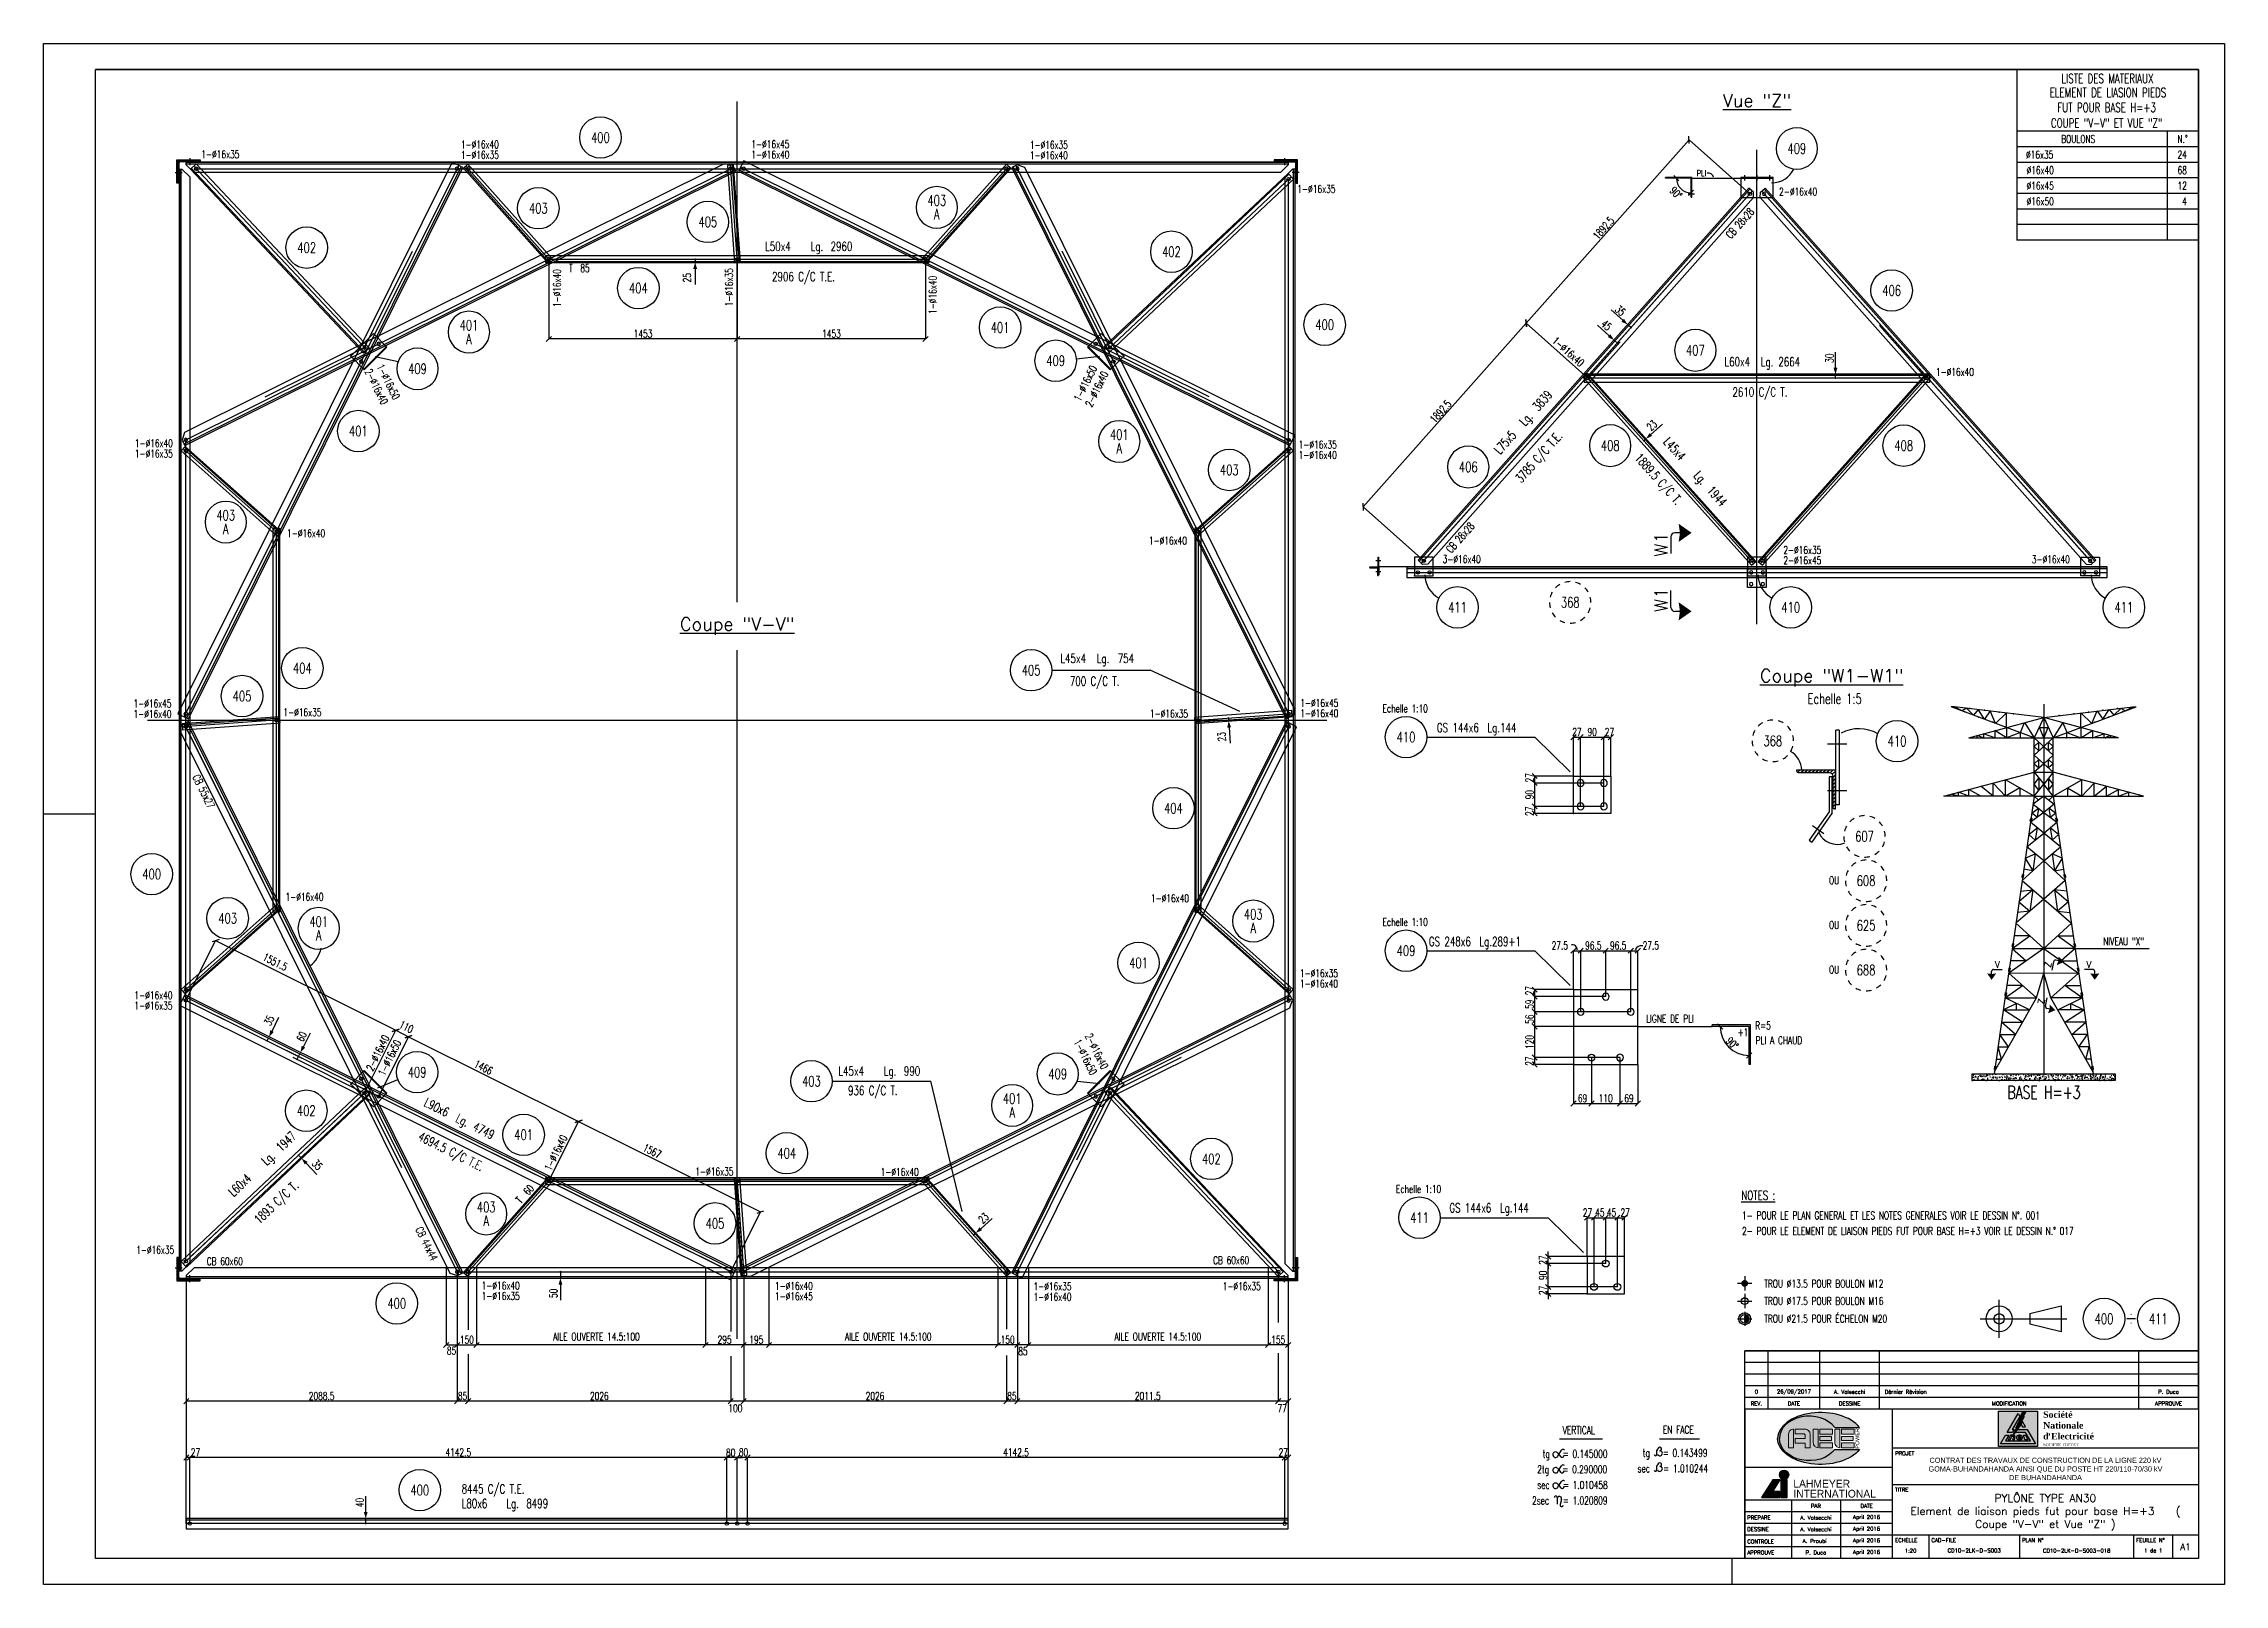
# Paper-space layout 'Layout1' of a CAD drawing. Extents: x 996 to 1837, y 52 to 646.
# The model-space entities are those that its viewports show. They can reach past a viewport. Long polylines and large blocks are cut down to what shows.
import ezdxf
from ezdxf.enums import TextEntityAlignment as Align

# ---------------------------------------------------------------- set-up
doc = ezdxf.new("R2010")
doc.units = 0
doc.header["$LTSCALE"] = 150
doc.header["$MEASUREMENT"] = 0
doc.linetypes.add('DASHDOT', pattern=[1, 0.5, -0.25, 0, -0.25])
doc.linetypes.add('DASHED', pattern=[0.75, 0.5, -0.25])
doc.layers.get('0').update_dxf_attribs({"linetype": 'CONTINUOUS'})
for name, color, linetype in [('ASSI', 6, 'CONTINUOUS'), ('BOLLINI_1', 7, 'CONTINUOUS'), ('BOLLINI_5', 7, 'CONTINUOUS'), ('FORI', 2, 'CONTINUOUS'), ('LINEA-MEDIA', 7, 'CONTINUOUS'), ('LINEA_ANG', 2, 'CONTINUOUS'), ('LINEE_PIASTRE', 2, 'CONTINUOUS'), ('LM', 7, 'CONTINUOUS'), ('LP', 3, 'CONTINUOUS'), ('LS', 7, 'CONTINUOUS'), ('LSP', 3, 'CONTINUOUS'), ('MZ', 6, 'DASHDOT'), ('NOTATION', 2, 'CONTINUOUS'), ('PIASTRE', 5, 'CONTINUOUS'), ('PIEGA', 6, 'CONTINUOUS'), ('PIEGA_C_9000_50', 2, 'CONTINUOUS'), ('QT_MAL', 7, 'CONTINUOUS'), ('QT_MPR', 7, 'CONTINUOUS'), ('SELLO', 7, 'CONTINUOUS'), ('SELLO-MODIFI', 7, 'CONTINUOUS'), ('SEZIONI', 6, 'CONTINUOUS'), ('TRAT-Y', 7, 'DASHED')]:
    doc.layers.add(name, color=color, linetype=linetype)
doc.styles.add('ARIAL', font='arial.ttf')
doc.styles.add('PIEGATI', font='ROMANS8.shx', dxfattribs={"width": 0.7})
doc.styles.add('QUOTE', font='ROMANS8.SHX', dxfattribs={"width": 0.7})
doc.styles.add('RD', font='ROMAND8.SHX', dxfattribs={"width": 0.7})
doc.styles.add('ROMANS', font='romans.shx', dxfattribs={"height": 2.5})
doc.styles.add('RQL', font='ROMANS8.SHX', dxfattribs={"width": 0.7})
doc.styles.add('RS', font='ROMANS8.shx', dxfattribs={"width": 0.7})
doc.styles.get("Standard").update_dxf_attribs({"font": 'ROMANS8.SHX', "width": 0.7})
doc.styles.add('SWIS', font='swissl.ttf')
doc.styles.add('TIMES', font='times.ttf')
doc.styles.add('TIMESNEGRITA', font='')
doc.styles.get('TIMESNEGRITA').set_extended_font_data('Times New Roman', bold=True)
doc.dimstyles.new('FRECCE1', dxfattribs={"dimtxt": 60, "dimasz": 6.6667, "dimexe": 0, "dimexo": 0, "dimgap": 1, "dimtad": 1, "dimzin": 0, "dimdsep": 46, "dimtxsty": 'RS', "dimblk1": 'QUOTP', "dimblk2": 'QUOTF', "dimsah": 1, "dimcen": 0, "dimclrd": 2, "dimclre": 2, "dimclrt": 7, "dimadec": 0, "dimazin": 0, "dimtfac": 1, "dimtix": 1, "dimtmove": 2, "dimatfit": 3, "dimldrblk": 'QUOTP', "dimfxl": 1, "dimtolj": 1, "dimtzin": 0, "dimarcsym": 0})
doc.dimstyles.new('TRATTO', dxfattribs={"dimscale": 0, "dimtxt": 60, "dimasz": 40, "dimexe": 0, "dimexo": 0, "dimgap": 10, "dimtad": 1, "dimrnd": 0.5, "dimdsep": 46, "dimtxsty": 'RS', "dimblk1": 'OBLIQUE', "dimblk2": 'OBLIQUE', "dimsah": 1, "dimcen": 0.09, "dimclrd": 2, "dimclre": 2, "dimclrt": 7, "dimadec": 0, "dimazin": 0, "dimtfac": 1, "dimtix": 1, "dimtmove": 2, "dimatfit": 3, "dimfxl": 1, "dimtolj": 1, "dimtzin": 0, "dimarcsym": 0})
pattern_1 = [(45, (104661.473, -42808.2263), (-3.5355339, 3.5355339), [])]

psp = doc.layouts.get("Layout1")

# ---------------------------------------------------------------- texts
at = {"layer": 'SELLO', "color": 2, "style": 'ROMANS'}
for s, height, p in [('REV.', 1.5, (1656.34, 121.48)), ('DATE', 1.5, (1670.84, 121.48)), ('DESSINE', 1.5, (1692.34, 121.48)), ('MODIFICATION', 1.5, (1753.84, 121.48)), ('APPROUVE', 1.5, (1815.34, 121.48)), ('A. Valsecchi', 1.5, (1679.34, 77.48)), ('PAR', 1.5, (1679.34, 81.98)), ('April 2016', 1.5, (1698.84, 77.48)), ('DATE', 1.5, (1698.84, 81.98)), ('A. Valsecchi', 1.5, (1679.34, 72.98)), ('A. Proubi ', 1.5, (1679.34, 68.48)), ('April 2016', 1.5, (1698.84, 72.98)), ('April 2016', 1.5, (1698.84, 68.48)), ('A1', 2.5, (1821.84, 66.23)), ('P. Duca', 1.5, (1679.34, 63.98)), ('April 2016', 1.5, (1698.84, 63.98))]:
    psp.add_text(s, height=height, dxfattribs=at).set_placement(p, align=Align.MIDDLE)
for s, p in [('PROJET', (1709.84, 102.23)), ('TITRE', (1709.84, 88.23)), ('PREPARE', (1652.84, 77.48)), ('CONTROLE', (1652.84, 68.23)), ('DESSINE', (1652.84, 72.98)), ('ECHELLE', (1709.84, 68.73)), ('CAD-FILE', (1723.84, 68.73)), ('PLAN N%%D', (1758.84, 68.73)), ('FEUILLE N%%D', (1802.84, 68.73)), ('APPROUVE', (1652.84, 63.98))]:
    psp.add_text(s, height=1.5, dxfattribs=at).set_placement(p, align=Align.MIDDLE_LEFT)
for s, p in [('1:20', (1715.84, 63.98)), ('CD10-2LK-D-S003', (1740.34, 64.05)), ('1 de 1', (1809.34, 64.05))]:
    psp.add_text(s, height=1.5, dxfattribs=at).set_placement(p, align=Align.CENTER)
at = {"layer": 'SELLO', "color": 3, "style": 'ROMANS'}
psp.add_text('CD10-2LK-D-S003-018', height=1.5, dxfattribs=at).set_placement((1779.84, 63.98), align=Align.CENTER)
at = {"layer": 'SELLO', "attachment_point": 5}
for s, insert, char_height, style in [('{\\C2;CONTRAT DES TRAVAUX DE CONSTRUCTION DE LA LIGNE 220 kV GOMA-BUHANDAHANDA AINSI QUE DU POSTE HT 220/110-70/30 kV\\PDE BUHANDAHANDA}', (1767.84, 96.23), 2, 'ARIAL'), ('{\\C4;PYLÔNE TYPE AN30\\P\\C3;Element de liaison pieds fut pour base H=+3    ( Coupe "V-V" et Vue "Z" )}', (1767.84, 79.48), 3, 'ROMANS')]:
    psp.add_mtext_dynamic_manual_height_columns(s, width=118, gutter_width=12.5, heights=[0], dxfattribs=dict(at, insert=insert, char_height=char_height, style=style))
at = {"layer": 'SELLO-MODIFI', "color": 2, "style": 'ROMANS'}
for s, p in [('0', (1656.34, 125.98)), ('26/09/2017', (1670.84, 125.98)), ('A. Valsecchi', (1692.34, 125.98)), ('P. Duca', (1815.34, 125.98))]:
    psp.add_text(s, height=1.5, dxfattribs=at).set_placement(p, align=Align.MIDDLE)
psp.add_text('Dérnier Révision', height=1.5, dxfattribs=at).set_placement((1705.84, 125.98), align=Align.MIDDLE_LEFT)

msp = doc.modelspace()

# ---------------------------------------------------------------- texts
at = {"color": 7, "style": 'RS', "width": 0.7}
for s, p in [('NIVEAU "X"', (177248.04, -144011.257)), ('LIGNE DE PLI', (173722.11, -144607.081))]:
    msp.add_text(s, height=60, dxfattribs=at).set_placement(p)
at = {"layer": 'LINEA-MEDIA', "style": 'RS', "width": 0.7}
for s, p in [('VERTICAL', (173079.509, -147779.731)), ('EN FACE', (173851.086, -147776.901)), ('tg   = 0.145000', (172924.121, -147962.368)), ('sec   = 1.010244', (173656.595, -148075.126)), ('tg   = 0.143499', (173696.422, -147955.125)), ('2tg   = 0.290000', (172882.649, -148082.369)), ('sec   = 1.010458', (172883.091, -148202.371)), ('2sec   = 1.020809', (172843.027, -148322.372))]:
    msp.add_text(s, height=60.0007, dxfattribs=at).set_placement(p)
at = {"layer": 'LM', "style": 'RD', "width": 0.7}
for s, p in [('ELEMENT DE LIASION PIEDS', (177284.907, -137436.059)), ('LISTE DES MATERIAUX', (177280.992, -137328.057)), ('FUT POUR BASE H=+3', (177274.137, -137551.519)), ('COUPE "V-V" ET VUE "Z"', (177274.137, -137671.502))]:
    msp.add_text(s, height=69.993, dxfattribs=at).set_placement(p, align=Align.MIDDLE)
at = {"layer": 'LM', "linetype": 'ByBlock', "style": 'RS', "width": 0.7}
for s, p in [('OU', (175132.805, -143539.744)), ('OU', (175132.805, -143884.2)), ('OU', (175132.805, -144228.656)), ('TROU %%C13.5 POUR BOULON M12', (174632.962, -146650.302)), ('TROU %%C17.5 POUR BOULON M16', (174633.001, -146784.085)), ('TROU %%C21.5 POUR ÉCHELON M20', (174632.975, -146920.911))]:
    msp.add_text(s, height=60, dxfattribs=at).set_placement(p)
at = {"layer": 'LM', "color": 0, "style": 'RS', "width": 0.7}
for s, p in [('1- POUR LE PLAN GENERAL ET LES NOTES GENERALES VOIR LE DESSIN N%%D. 001', (174462.44, -146124.587)), ('2- POUR LE ELEMENT DE LIAISON PIEDS FUT POUR BASE H=+3 VOIR LE DESSIN N.° 017', (174462.44, -146244.587))]:
    msp.add_text(s, height=60, dxfattribs=at).set_placement(p)
at = {"layer": 'LM', "char_height": 59.9916, "style": 'RD'}
for s, insert, attachment_point in [('BOULONS', (176923.73, -137794.947), 4), ('N.°', (177899.695, -137794.947), 6)]:
    msp.add_mtext(s, dxfattribs=dict(at, insert=insert, attachment_point=attachment_point))
at = {"layer": 'LS', "color": 3, "style": 'RD'}
for s, height, p in [('%%UVue "Z"', 100, (174577.583, -137497.508, -2509.509)), ('%%UCoupe "V-V"', 100, (166712.327, -141551.306, -2509.509)), ('%%UCoupe "W1-W1"', 100, (175153.421, -141949.161, -3346.012)), ('V', 50, (176432.116, -144159.617)), ('V', 50, (177138.253, -144159.617))]:
    msp.add_text(s, height=height, dxfattribs=at).set_placement(p, align=Align.MIDDLE)
at = {"layer": 'LS', "color": 7, "style": 'RS', "width": 0.7}
for s, height, p in [('∅16x35', 59.9916, (176652.856, -137944.966)), ('∅16x40', 59.9916, (176657.067, -138064.893)), ('∅16x45', 59.9916, (176657.067, -138184.893)), ('∅16x50', 59.9916, (176657.067, -138304.876)), ('Echelle 1:5', 80, (174968.248, -142149.679)), ('Echelle 1:10', 60, (171689.476, -142215.153)), ('Echelle 1:10', 60, (171689.476, -143861.928)), ('Echelle 1:10', 60, (171793.21, -145920.484)), ('AILE OUVERTE 14.5:100 ', 60, (165292.326, -147058.674)), ('AILE OUVERTE 14.5:100 ', 60, (167543.131, -147058.674)), ('AILE OUVERTE 14.5:100 ', 60, (169622.138, -147058.674))]:
    msp.add_text(s, height=height, dxfattribs=at).set_placement(p)
for s, height, p in [('24', 59.9916, (177893.406, -137944.909)), ('68', 59.9916, (177893.406, -138064.893)), ('12', 59.9916, (177893.406, -138184.893)), ('4', 59.992, (177893.406, -138304.876))]:
    msp.add_text(s, height=height, dxfattribs=at).set_placement(p, align=Align.RIGHT)
at = {"layer": 'LS', "color": 3, "style": 'RD'}
for s, height, rotation, p in [('W1', 100, 90, (173837.15, -140920.226)), ('W1', 100, 90, (173837.15, -141347.029)), ('Z', 50, 78.6811612, (176821.222, -144160.497)), ('Z', 50, 78.6811612, (176770.949, -144444.71))]:
    msp.add_text(s, height=height, rotation=rotation, dxfattribs=at).set_placement(p, align=Align.MIDDLE)
at = {"layer": 'LS', "color": 7, "insert": (174149.34, -138058.313), "char_height": 45, "attachment_point": 5, "style": 'RS'}
msp.add_mtext('\\A1;PLI', dxfattribs=at)
at = {"layer": 'LS', "color": 3, "insert": (176791.197, -145144.224), "char_height": 100, "attachment_point": 5, "style": 'RD'}
msp.add_mtext('BASE H=+3', dxfattribs=at)
at = {"layer": 'NOTATION', "color": 0, "style": 'RS', "width": 0.7}
msp.add_text('%%uNOTES :', height=70, dxfattribs=at).set_placement((174456.284, -145974.785))

# ---------------------------------------------------------------- blocks, each defined once
blk = doc.blocks.new('LOGO SNEL')
at = {"layer": 'SELLO'}
h = blk.add_hatch(color=170, dxfattribs=at)
h.paths.add_polyline_path([(-3.08, 6.8), (-18.08, 6.8), (-18.08, -6.8), (-3.08, -6.8)])
h.paths.add_polyline_path([(-7.65, 0.74), (-8.92, 0.74), (-9.49, 1.73), (-8.86, 2.83)], flags=16)
h.paths.add_polyline_path([(-8.27, 4.7), (-10.07, 1.41), (-9.68, 1.41), (-10.97, -0.35), (-7.02, -0.35), (-3.86, -5.82), (-17.3, -5.82), (-15.41, -2.54), (-14.14, -2.54), (-15.41, -4.72), (-5.76, -4.72), (-7.65, -1.44), (-11.77, -1.44), (-12.42, -2.33), (-11.14, 0.17), (-11.49, 0.35), (-10.07, 3.14), (-10.42, 3.31), (-8.86, 6.38), (-7.61, 6.48), (-8.59, 4.7)], flags=16)
h.paths.add_polyline_path([(-9.95, 4.72), (-12.88, -0.35), (-12.1, -0.35), (-12.73, -1.44), (-14.78, -1.44), (-10.58, 5.82)], flags=16)
h.paths.add_polyline_path([(-7.7, -2.54), (-6.81, -4.26), (-7.9, -4.26), (-8.53, -2.54)], flags=16)
h.paths.add_polyline_path([(-9.03, -2.9), (-8.93, -3.09), (-8.86, -3.32), (-8.85, -3.52), (-10.41, -3.52), (-10.38, -3.67), (-10.3, -3.76), (-10.29, -3.77), (-10.2, -3.81), (-10.08, -3.83), (-9.99, -3.84), (-9.86, -3.83), (-9.77, -3.8), (-9.67, -3.74), (-9.65, -3.71), (-8.86, -3.71), (-8.93, -3.87), (-9.08, -4.03), (-9.28, -4.14), (-9.49, -4.2), (-9.66, -4.23), (-9.86, -4.25), (-10.11, -4.26), (-10.37, -4.23), (-10.59, -4.18), (-10.79, -4.09), (-10.93, -3.99), (-11.07, -3.83), (-11.15, -3.62), (-11.17, -3.41), (-11.16, -3.21), (-11.09, -3), (-10.99, -2.87), (-10.89, -2.77), (-10.75, -2.68), (-10.55, -2.6), (-10.31, -2.55), (-10.07, -2.54), (-9.82, -2.54), (-9.57, -2.58), (-9.36, -2.66), (-9.18, -2.76)], flags=16)
h.paths.add_polyline_path([(-9.62, -3.12), (-9.59, -3.23), (-10.45, -3.23), (-10.38, -3.1), (-10.27, -3), (-10.12, -2.96), (-9.95, -2.95), (-9.73, -2.99)], flags=0)
h.paths.add_polyline_path([(-12.73, -2.84), (-12.72, -2.84, -0.53324), (-12.35, -3.38), (-12.71, -4.26), (-11.93, -4.26), (-11.72, -3.03, 0.387199), (-12, -2.58, 0.188481), (-12.93, -2.68), (-12.87, -2.54), (-13.47, -2.54), (-14.36, -4.26), (-13.57, -4.26), (-13.09, -3.08, -0.304428)], flags=16)
h = blk.add_hatch(color=50, dxfattribs=at)
h.paths.add_polyline_path([(-14.78, -1.44), (-12.73, -1.44), (-12.1, -0.35), (-12.88, -0.35), (-9.95, 4.72), (-10.58, 5.82)])
h.paths.add_polyline_path([(-8.86, 2.83), (-9.49, 1.73), (-8.92, 0.74), (-7.65, 0.74)])
h.paths.add_polyline_path([(-10.97, -0.35), (-11.77, -1.44), (-7.65, -1.44), (-5.76, -4.72), (-15.41, -4.72), (-14.14, -2.54), (-15.41, -2.54), (-17.3, -5.82), (-3.86, -5.82), (-7.02, -0.35)])
h.paths.add_polyline_path([(-7.7, -2.54), (-8.53, -2.54), (-7.9, -4.26), (-6.81, -4.26)], flags=17)
h.paths.add_polyline_path([(-8.95, -3.05), (-9.01, -2.95), (-9.07, -2.87), (-9.15, -2.79), (-9.23, -2.73), (-9.31, -2.68), (-9.41, -2.64), (-9.52, -2.6), (-9.63, -2.57), (-9.76, -2.55), (-9.89, -2.54), (-10.03, -2.54), (-10.11, -2.54), (-10.24, -2.55), (-10.37, -2.56), (-10.49, -2.59), (-10.6, -2.62), (-10.7, -2.66), (-10.79, -2.71), (-10.87, -2.76), (-10.9, -2.79), (-10.99, -2.87), (-11.05, -2.95), (-11.11, -3.05), (-11.14, -3.16), (-11.17, -3.27), (-11.17, -3.4), (-11.17, -3.44), (-11.16, -3.56), (-11.13, -3.67), (-11.09, -3.78), (-11.03, -3.87), (-10.96, -3.96), (-10.87, -4.03), (-10.83, -4.06), (-10.74, -4.11), (-10.64, -4.16), (-10.54, -4.19), (-10.42, -4.22), (-10.3, -4.24), (-10.17, -4.25), (-10.03, -4.26), (-9.92, -4.25), (-9.78, -4.25), (-9.66, -4.23), (-9.54, -4.21), (-9.43, -4.19), (-9.33, -4.15), (-9.24, -4.12), (-9.14, -4.06), (-9.04, -3.99), (-8.97, -3.91), (-8.91, -3.81), (-8.86, -3.71), (-9.62, -3.71), (-9.8, -3.82), (-10.04, -3.84), (-10.27, -3.79), (-10.38, -3.67), (-10.41, -3.52), (-8.85, -3.52), (-8.86, -3.38), (-8.88, -3.26), (-8.91, -3.15)], flags=17)
h.paths.add_polyline_path([(-9.59, -3.23), (-10.45, -3.23), (-10.38, -3.1), (-10.27, -3), (-10.12, -2.96), (-9.95, -2.95), (-9.73, -2.99), (-9.62, -3.12)], flags=16)
h.paths.add_polyline_path([(-12.35, -3.38), (-12.71, -4.26), (-11.93, -4.26), (-11.72, -3.03, 0.387199), (-12, -2.58, 0.188481), (-12.93, -2.68), (-12.87, -2.54), (-13.47, -2.54), (-14.36, -4.26), (-13.57, -4.26), (-13.09, -3.08, -0.304428), (-12.73, -2.84), (-12.72, -2.84, -0.53324)], flags=17)
blk.add_hatch(color=10, dxfattribs=at).paths.add_polyline_path([(-11.14, 0.17), (-11.49, 0.35), (-10.07, 3.14), (-10.42, 3.31), (-8.86, 6.38), (-7.61, 6.48), (-8.59, 4.7), (-8.27, 4.7), (-10.07, 1.41), (-9.68, 1.41), (-12.42, -2.33)])
at = {"layer": 'SELLO', "color": 170}
blk.add_lwpolyline([(-18.08, 6.8), (-3.08, 6.8), (-3.08, -6.8), (-18.08, -6.8)], close=True, dxfattribs=at)
at = {"layer": 'SELLO', "color": 50}
for points in [[(-14.78, -1.44), (-10.58, 5.82), (-9.95, 4.72), (-12.88, -0.35), (-12.1, -0.35), (-12.73, -1.44)], [(-8.92, 0.74), (-7.65, 0.74), (-8.86, 2.83), (-9.49, 1.73)], [(-10.9, -2.79), (-10.99, -2.87), (-11.05, -2.95), (-11.11, -3.05), (-11.14, -3.16), (-11.17, -3.27), (-11.17, -3.4), (-11.17, -3.44), (-11.16, -3.56), (-11.13, -3.67), (-11.09, -3.78), (-11.03, -3.87), (-10.96, -3.96), (-10.87, -4.03), (-10.83, -4.06), (-10.74, -4.11), (-10.64, -4.16), (-10.54, -4.19), (-10.42, -4.22), (-10.3, -4.24), (-10.17, -4.25), (-10.03, -4.26), (-9.92, -4.25), (-9.78, -4.25), (-9.66, -4.23), (-9.54, -4.21), (-9.43, -4.19), (-9.33, -4.15), (-9.24, -4.12), (-9.14, -4.06), (-9.04, -3.99), (-8.97, -3.91), (-8.91, -3.81), (-8.86, -3.71), (-9.65, -3.71), (-9.67, -3.74), (-9.77, -3.8), (-9.86, -3.83), (-9.99, -3.84), (-10.08, -3.83), (-10.2, -3.81), (-10.29, -3.77), (-10.3, -3.76), (-10.38, -3.67), (-10.41, -3.52), (-8.85, -3.52), (-8.86, -3.38), (-8.88, -3.26), (-8.91, -3.15), (-8.95, -3.05), (-9.01, -2.95), (-9.07, -2.87), (-9.15, -2.79), (-9.23, -2.73), (-9.31, -2.68), (-9.41, -2.64), (-9.52, -2.6), (-9.63, -2.57), (-9.76, -2.55), (-9.89, -2.54), (-10.03, -2.54), (-10.11, -2.54), (-10.24, -2.55), (-10.37, -2.56), (-10.49, -2.59), (-10.6, -2.62), (-10.7, -2.66), (-10.79, -2.71), (-10.87, -2.76)], [(-9.99, -2.95), (-10.12, -2.96), (-10.23, -2.99), (-10.29, -3.02), (-10.38, -3.1), (-10.43, -3.2), (-10.44, -3.23), (-9.59, -3.23), (-9.62, -3.12), (-9.7, -3.03), (-9.71, -3.02), (-9.8, -2.97), (-9.92, -2.95)], [(-6.81, -4.26), (-7.9, -4.26), (-8.53, -2.54), (-7.7, -2.54)]]:
    blk.add_lwpolyline(points, close=True, dxfattribs=at)
at = {"layer": 'SELLO', "color": 10}
blk.add_lwpolyline([(-11.14, 0.17), (-11.49, 0.35), (-10.07, 3.14), (-10.42, 3.31), (-8.86, 6.38), (-7.61, 6.48), (-8.59, 4.7), (-8.27, 4.7), (-10.07, 1.41), (-9.68, 1.41), (-12.42, -2.33)], close=True, dxfattribs=at)
at = {"layer": 'SELLO', "color": 50}
blk.add_lwpolyline([(-10.97, -0.35), (-7.02, -0.35), (-3.86, -5.82), (-17.3, -5.82), (-15.41, -2.54), (-14.14, -2.54), (-15.41, -4.72), (-5.76, -4.72), (-7.65, -1.44), (-11.77, -1.44)], dxfattribs=at)
blk.add_lwpolyline([(-12.73, -2.84), (-12.72, -2.84, -0.53324), (-12.35, -3.38), (-12.71, -4.26), (-11.93, -4.26), (-11.72, -3.03, 0.387199), (-12, -2.58, 0.188481), (-12.93, -2.68), (-12.87, -2.54), (-13.47, -2.54), (-14.36, -4.26), (-13.57, -4.26), (-13.09, -3.08, -0.304428)], format="xyb", close=True, dxfattribs=at)
at = {"layer": 'SELLO'}
for s, height, style, p in [('SOCIETE  D ETAT', 1.0938, 'TIMES', (-0.9, -6.16)), (',', 2.5, 'TIMESNEGRITA', (1, -1.03)), (',', 1.09, 'TIMES', (7.74, -5.24))]:
    blk.add_text(s, height=height, dxfattribs=dict(at, style=style)).set_placement(p, align=Align.MIDDLE_LEFT)
at = {"layer": 'SELLO', "insert": (-0.9, 1.28), "char_height": 2.5, "width": 21.0938, "attachment_point": 4, "style": 'TIMESNEGRITA'}
blk.add_mtext('Société\\PNationale\\Pd Electricité', dxfattribs=at)
blk = doc.blocks.new('LOGO LAHMEYER')
at = {"layer": 'SELLO', "true_color": 0x231f20}
h = blk.add_hatch(color=250, dxfattribs=at)
h.dxf.hatch_style = 1
h.paths.add_polyline_path([(-14.55, -5.31), (-12.12, -5.31), (-12.12, 1.57), (-14.55, 1.57)])
h.paths.add_polyline_path([(-14.98, -5.31), (-14.98, -2.89), (-17.59, -2.89), (-14.81, 1.57), (-17.67, 1.57), (-21.98, -5.31)])
at = {"layer": 'SELLO', "true_color": 0xee1c25}
h = blk.add_hatch(color=240, dxfattribs=at)
h.dxf.hatch_style = 1
edge = h.paths.add_edge_path()
edge.add_arc((-13.33, 3.51), 1.8, 0, 360)
at = {"layer": 'SELLO', "color": 250, "true_color": 0x231f20}
for points in [[(-14.98, -5.31), (-14.98, -2.89), (-17.59, -2.89), (-14.81, 1.57), (-17.67, 1.57), (-21.98, -5.31)], [(-14.55, -5.31), (-12.12, -5.31), (-12.12, 1.57), (-14.55, 1.57)]]:
    blk.add_lwpolyline(points, close=True, dxfattribs=at)
at = {"layer": 'SELLO', "color": 240, "true_color": 0xee1c25}
blk.add_circle((-13.33, 3.51), 1.8, dxfattribs=at)
at = {"layer": 'SELLO', "color": 250, "true_color": 0x231f20, "style": 'ARIAL', "width": 0.95}
blk.add_text('LAHMEYER', height=3, dxfattribs=at).set_placement((-9.74, 1.57), align=Align.TOP_LEFT)
blk.add_text('INTERNATIONAL', height=3, dxfattribs=at).set_placement((-9.74, -6.2), align=Align.BOTTOM_LEFT)
blk = doc.blocks.new('LOGO AEE')
at = {"layer": 'SELLO', "true_color": 0x2e4894}
h = blk.add_hatch(color=167, dxfattribs=at)
h.dxf.hatch_style = 1
edge = h.paths.add_edge_path()
edge.add_ellipse((0.8, 0), major_axis=(-16.61, 0), ratio=0.602151, start_angle=205.37693, end_angle=360)
edge.add_ellipse((0.8, 0), major_axis=(-16.61, 0), ratio=0.602151, start_angle=0, end_angle=154.62307)
edge.add_line((15.81, -4.29), (6.23, -4.29))
edge.add_ellipse((-3.66, 0), major_axis=(-11.43, 0), ratio=0.75, start_angle=0, end_angle=150, ccw=False)
edge.add_ellipse((-3.66, 0), major_axis=(-11.43, 0), ratio=0.75, start_angle=210, end_angle=360, ccw=False)
edge.add_line((6.23, 4.29), (15.81, 4.29))
at = {"layer": 'SELLO', "lineweight": 0, "true_color": 0x615b56}
h = blk.add_hatch(color=251, dxfattribs=at)
h.dxf.hatch_style = 1
h.paths.add_polyline_path([(13.74, 3.57), (8.83, 3.57), (8.83, 1.68), (13.74, 1.68)])
h.paths.add_polyline_path([(8.18, 3.57), (6.3, 3.57), (6.3, -1.63), (6.32, -1.93), (6.41, -2.33), (6.59, -2.68), (6.85, -3.01), (7.04, -3.19), (7.39, -3.4), (7.77, -3.53), (8.18, -3.57)])
h.paths.add_polyline_path([(13.33, 0.77), (8.83, 0.77), (8.83, -0.76), (13.33, -0.76)])
h.paths.add_polyline_path([(13.74, -1.73), (8.83, -1.73), (8.83, -3.57), (13.74, -3.57)])
h.paths.add_polyline_path([(5.41, 3.57), (0.49, 3.57), (0.49, 1.68), (5.41, 1.68)])
h.paths.add_polyline_path([(-0.15, 3.57), (-2.03, 3.57), (-2.03, -1.63), (-2.01, -1.93), (-1.91, -2.33), (-1.74, -2.68), (-1.48, -3.01), (-1.29, -3.19), (-0.94, -3.4), (-0.56, -3.53), (-0.15, -3.57)])
h.paths.add_polyline_path([(5, 0.77), (0.49, 0.77), (0.49, -0.76), (5, -0.76)])
h.paths.add_polyline_path([(5.41, -1.73), (0.49, -1.73), (0.49, -3.57), (5.41, -3.57)])
h.paths.add_polyline_path([(-9.67, 3.57), (-9.93, 3.56), (-10.33, 3.47), (-10.69, 3.29), (-11.01, 3.04), (-11.17, 2.88), (-11.38, 2.54), (-11.51, 2.15), (-11.55, 1.73), (-11.55, -3.57), (-9.67, -3.57)])
h.paths.add_polyline_path([(-5.34, 3.57), (-9.04, 3.57), (-9.04, 1.73), (-5.77, 1.73), (-5.59, 1.73), (-5.26, 1.56), (-5.2, 1.45), (-5.13, 1.02), (-5.13, -0.02), (-9.04, -0.02), (-9.04, -1.84), (-5.13, -1.84), (-5.13, -3.57), (-3.3, -3.57), (-3.3, 1.73), (-3.31, 1.99), (-3.41, 2.38), (-3.61, 2.73), (-3.89, 3.04), (-4.15, 3.25), (-4.51, 3.43), (-4.91, 3.54)])
at = {"layer": 'SELLO', "color": 251, "lineweight": 0, "true_color": 0x615b56}
for points in [[(-9.67, 3.57), (-9.93, 3.56), (-10.33, 3.47), (-10.69, 3.29), (-11.01, 3.04), (-11.17, 2.88), (-11.38, 2.54), (-11.51, 2.15), (-11.55, 1.73), (-11.55, -3.57), (-9.67, -3.57)], [(-5.34, 3.57), (-9.04, 3.57), (-9.04, 1.73), (-5.77, 1.73), (-5.59, 1.73), (-5.26, 1.56), (-5.2, 1.45), (-5.13, 1.02), (-5.13, -0.02), (-9.04, -0.02), (-9.04, -1.84), (-5.13, -1.84), (-5.13, -3.57), (-3.3, -3.57), (-3.3, 1.73), (-3.31, 1.99), (-3.41, 2.38), (-3.61, 2.73), (-3.89, 3.04), (-4.15, 3.25), (-4.51, 3.43), (-4.91, 3.54)], [(-0.15, 3.57), (-2.03, 3.57), (-2.03, -1.63), (-2.01, -1.93), (-1.91, -2.33), (-1.74, -2.68), (-1.48, -3.01), (-1.29, -3.19), (-0.94, -3.4), (-0.56, -3.53), (-0.15, -3.57)], [(5.41, 3.57), (0.49, 3.57), (0.49, 1.68), (5.41, 1.68)], [(5, 0.77), (0.49, 0.77), (0.49, -0.76), (5, -0.76)], [(8.18, 3.57), (6.3, 3.57), (6.3, -1.63), (6.32, -1.93), (6.41, -2.33), (6.59, -2.68), (6.85, -3.01), (7.04, -3.19), (7.39, -3.4), (7.77, -3.53), (8.18, -3.57)], [(13.74, 3.57), (8.83, 3.57), (8.83, 1.68), (13.74, 1.68)], [(13.33, 0.77), (8.83, 0.77), (8.83, -0.76), (13.33, -0.76)], [(5.41, -1.73), (0.49, -1.73), (0.49, -3.57), (5.41, -3.57)], [(13.74, -1.73), (8.83, -1.73), (8.83, -3.57), (13.74, -3.57)]]:
    blk.add_lwpolyline(points, close=True, dxfattribs=at)
at = {"layer": 'SELLO', "color": 167, "true_color": 0x2e4894}
for points in [[(6.23, 4.29), (15.81, 4.29)], [(6.23, -4.29), (15.81, -4.29)]]:
    blk.add_lwpolyline(points, dxfattribs=at)
for centre, major_axis, ratio, start_param in [((0.8, 0), (-16.61, 0), 0.602151, 3.584504), ((-3.66, 0), (-11.43, 0), 0.75, 3.665191)]:
    blk.add_ellipse(centre, major_axis=major_axis, ratio=ratio, start_param=start_param, end_param=6.283185, dxfattribs=at)
at = {"layer": 'SELLO', "color": 167, "true_color": 0x2e4894, "extrusion": (0, 0, -1)}
for centre, major_axis, ratio, start_param in [((-3.66, 0), (-11.43, 0), 0.75, 3.665191), ((0.8, 0), (-16.61, 0), 0.602151, 3.584504)]:
    blk.add_ellipse(centre, major_axis=major_axis, ratio=ratio, start_param=start_param, end_param=6.283185, dxfattribs=at)
at = {"layer": 'SELLO', "color": 13, "true_color": 0xd3505e, "style": 'SWIS'}
blk.add_text('POWER', height=1.5, rotation=90, dxfattribs=at).set_placement((14.91, 0), align=Align.MIDDLE)
blk = doc.blocks.new('xxx')
blk.add_circle((0, 0), 8)
at = {"color": 3, "style": 'RQL', "width": 0.7}
blk.add_attdef('POS', text='', height=4, dxfattribs=at).set_placement((0, 0), align=Align.MIDDLE)
at = {"style": 'RQL', "width": 0.7, "flags": 1}
for tag, p in [('TIPO', (-0.39, -8.66)), ('POS1', (-0.39, -5.42))]:
    blk.add_attdef(tag, p, '', height=2, dxfattribs=at)
blk = doc.blocks.new('12')
at = {"color": 0}
for p, q in [((-1, 0.06), (-0.06, 1)), ((-1, 0.01), (-0.01, 1)), ((-1, -0.03), (0.03, 1)), ((-1, -0.07), (0.07, 1)), ((0.09, -1), (-1, 0.09)), ((0.05, -1), (-1, 0.05)), ((0, -1), (-1, 0)), ((-0.99, 0.16), (-0.16, 0.99)), ((-0.99, 0.11), (-0.11, 0.99)), ((-0.99, -0.11), (0.11, 0.99)), ((-0.99, -0.15), (0.15, 0.99)), ((0.17, -0.99), (-0.99, 0.17)), ((0.13, -0.99), (-0.99, 0.13)), ((-0.98, 0.22), (-0.22, 0.98)), ((-0.98, -0.19), (0.19, 0.98)), ((0.21, -0.98), (-0.98, 0.21)), ((-0.97, -0.23), (0.23, 0.97)), ((0.24, -0.97), (-0.97, 0.24)), ((-0.96, 0.28), (-0.28, 0.96)), ((-0.96, -0.27), (0.27, 0.96)), ((0.28, -0.96), (-0.96, 0.28)), ((-0.95, -0.3), (0.3, 0.95)), ((0.31, -0.95), (-0.95, 0.31)), ((-0.94, 0.34), (-0.34, 0.94)), ((-0.94, -0.33), (0.33, 0.94)), ((0.35, -0.94), (-0.94, 0.35)), ((-0.93, -0.37), (0.37, 0.93)), ((0.38, -0.93), (-0.93, 0.38)), ((-0.92, -0.4), (0.4, 0.92)), ((-0.91, 0.42), (-0.42, 0.91)), ((0.41, -0.91), (-0.91, 0.41)), ((-0.9, -0.43), (0.43, 0.9)), ((0.44, -0.9), (-0.9, 0.44)), ((-0.89, -0.46), (0.46, 0.89)), ((0.47, -0.88), (-0.88, 0.47)), ((-0.87, -0.49), (0.49, 0.87)), ((0.5, -0.87), (-0.87, 0.5)), ((-0.86, 0.52), (-0.52, 0.86)), ((-0.86, -0.52), (0.52, 0.86)), ((0.53, -0.85), (-0.85, 0.53)), ((-0.84, -0.54), (0.54, 0.84)), ((0.55, -0.83), (-0.83, 0.55)), ((-0.82, -0.57), (0.57, 0.82)), ((0.58, -0.81), (-0.81, 0.58)), ((-0.8, -0.6), (0.6, 0.8)), ((0.61, -0.79), (-0.79, 0.61)), ((-0.78, -0.62), (0.62, 0.78)), ((0.63, -0.78), (-0.78, 0.63)), ((-0.76, -0.65), (0.65, 0.76)), ((0.66, -0.75), (-0.75, 0.66)), ((-0.74, -0.67), (0.67, 0.74)), ((0.68, -0.73), (-0.73, 0.68)), ((-0.72, -0.69), (0.69, 0.72)), ((0.7, -0.71), (-0.71, 0.7)), ((-0.7, -0.72), (0.72, 0.7)), ((0.73, -0.69), (-0.69, 0.73)), ((0.75, -0.67), (-0.67, 0.75)), ((-0.67, -0.74), (0.74, 0.67)), ((-0.65, -0.76), (0.76, 0.65)), ((0.77, -0.64), (-0.64, 0.77)), ((-0.63, -0.78), (0.78, 0.63)), ((0.79, -0.62), (-0.62, 0.79)), ((-0.6, -0.8), (0.8, 0.6)), ((0.81, -0.59), (-0.59, 0.81)), ((-0.57, -0.82), (0.82, 0.57)), ((0.83, -0.56), (-0.56, 0.83)), ((-0.55, -0.84), (0.84, 0.55)), ((0.84, -0.54), (-0.54, 0.84)), ((-0.52, -0.85), (0.85, 0.52)), ((0.86, -0.51), (-0.51, 0.86)), ((-0.49, -0.87), (0.87, 0.49)), ((0.88, -0.48), (-0.48, 0.88)), ((-0.46, -0.89), (0.89, 0.46)), ((0.89, -0.45), (-0.45, 0.89)), ((-0.43, -0.9), (0.9, 0.43)), ((0.91, -0.42), (-0.42, 0.91)), ((-0.4, -0.92), (0.92, 0.4)), ((0.92, -0.39), (-0.39, 0.92)), ((-0.37, -0.93), (0.93, 0.37)), ((0.93, -0.36), (-0.36, 0.93)), ((-0.34, -0.94), (0.94, 0.34)), ((0.95, -0.33), (-0.33, 0.95)), ((-0.3, -0.95), (0.95, 0.3)), ((0.96, -0.29), (-0.29, 0.96)), ((-0.27, -0.96), (0.96, 0.27)), ((0.97, -0.26), (-0.26, 0.97)), ((-0.23, -0.97), (0.97, 0.23)), ((0.98, -0.22), (-0.22, 0.98)), ((-0.2, -0.98), (0.98, 0.2)), ((0.98, -0.18), (-0.18, 0.98)), ((-0.16, -0.99), (0.99, 0.16)), ((0.99, -0.14), (-0.14, 0.99)), ((-0.12, -0.99), (0.99, 0.12)), ((0.99, -0.1), (-0.1, 0.99)), ((-0.08, -1), (1, 0.08)), ((1, -0.06), (-0.06, 1)), ((-0.04, -1), (1, 0.04)), ((1, -0.02), (-0.02, 1)), ((1, 0.02), (0.02, 1)), ((1, 0.07), (0.07, 1)), ((0.99, 0.12), (0.12, 0.99)), ((0.98, 0.17), (0.17, 0.98)), ((0.97, 0.23), (0.23, 0.97)), ((0.96, 0.29), (0.29, 0.96)), ((0.93, 0.36), (0.36, 0.93)), ((0.9, 0.44), (0.44, 0.9)), ((0.84, 0.55), (0.55, 0.84)), ((-0.04, -1), (-1, -0.04)), ((-0.09, -1), (-1, -0.09)), ((-0.14, -0.99), (-0.99, -0.14)), ((-0.2, -0.98), (-0.98, -0.2)), ((-0.25, -0.97), (-0.97, -0.25)), ((-0.32, -0.95), (-0.95, -0.32)), ((-0.39, -0.92), (-0.92, -0.39)), ((-0.48, -0.88), (-0.88, -0.48)), ((-0.6, -0.8), (-0.8, -0.6)), ((0.01, -1), (1, -0.01)), ((0.05, -1), (1, -0.05)), ((0.1, -0.99), (0.99, -0.1)), ((0.15, -0.99), (0.99, -0.15)), ((0.21, -0.98), (0.98, -0.21)), ((0.27, -0.96), (0.96, -0.27)), ((0.33, -0.94), (0.94, -0.33)), ((0.41, -0.91), (0.91, -0.41)), ((0.5, -0.87), (0.87, -0.5)), ((0.66, -0.75), (0.75, -0.66))]:
    blk.add_line(p, q, dxfattribs=at)
blk.add_circle((0, 0), 1)
blk = doc.blocks.new('16')
blk.add_circle((0, 0), 1)
blk = doc.blocks.new('20')
at = {"color": 0}
for p, q in [((0, 0.98), (0.02, 1)), ((0, 0.94), (0.06, 1)), ((1, -0.01), (0, 0.99)), ((0, 0.89), (0.1, 0.99)), ((0, 0.85), (0.14, 0.99)), ((0, 0.8), (0.18, 0.98)), ((0, 0.76), (0.22, 0.98)), ((0, 0.71), (0.25, 0.97)), ((0, 0.67), (0.29, 0.96)), ((1, -0.05), (0, 0.95)), ((0, 0.62), (0.32, 0.95)), ((0, 0.58), (0.36, 0.93)), ((0, 0.53), (0.39, 0.92)), ((0, 0.49), (0.42, 0.91)), ((1, -0.09), (0, 0.9)), ((0, 0.44), (0.45, 0.89)), ((0, 0.4), (0.48, 0.88)), ((0.99, -0.13), (0, 0.86)), ((0, 0.35), (0.51, 0.86)), ((0, 0.31), (0.54, 0.84)), ((0, 0.26), (0.56, 0.83)), ((0.99, -0.17), (0, 0.81)), ((0, 0.22), (0.59, 0.81)), ((0, 0.17), (0.61, 0.79)), ((0.98, -0.21), (0, 0.77)), ((0, 0.13), (0.64, 0.77)), ((0, 0.08), (0.66, 0.75)), ((0, 0.04), (0.69, 0.73)), ((0.97, -0.25), (0, 0.72)), ((0, -0.01), (0.71, 0.7)), ((0.96, -0.28), (0, 0.68)), ((0, -0.05), (0.73, 0.68)), ((0, -0.1), (0.75, 0.66)), ((0.95, -0.32), (0, 0.63)), ((0, -0.14), (0.77, 0.63)), ((0, -0.19), (0.79, 0.61)), ((0.94, -0.35), (0, 0.59)), ((0, -0.23), (0.81, 0.58)), ((0, -0.28), (0.83, 0.56)), ((0.92, -0.38), (0, 0.54)), ((0, -0.32), (0.85, 0.53)), ((0.91, -0.41), (0, 0.5)), ((0, -0.36), (0.87, 0.5)), ((0, -0.41), (0.88, 0.47)), ((0.9, -0.44), (0, 0.45)), ((0, -0.45), (0.9, 0.44)), ((0.88, -0.47), (0, 0.41)), ((0, -0.5), (0.91, 0.41)), ((0, -0.54), (0.92, 0.38)), ((0.87, -0.5), (0, 0.36)), ((0, -0.59), (0.94, 0.35)), ((0.85, -0.53), (0, 0.32)), ((0, -0.63), (0.95, 0.31)), ((0, -0.68), (0.96, 0.28)), ((0.83, -0.56), (0, 0.27)), ((0, -0.72), (0.97, 0.25)), ((0.81, -0.58), (0, 0.23)), ((0, -0.77), (0.98, 0.21)), ((0.79, -0.61), (0, 0.18)), ((0, -0.81), (0.99, 0.17)), ((0.77, -0.63), (0, 0.14)), ((0, -0.86), (0.99, 0.13)), ((0.75, -0.66), (0, 0.09)), ((0, -0.9), (1, 0.09)), ((0.73, -0.68), (0, 0.05)), ((0, -0.95), (1, 0.05)), ((0.71, -0.7), (0, 0.01)), ((0, -0.99), (1, 0.01)), ((1, 0.04), (0.04, 1)), ((1, 0.09), (0.09, 1)), ((0.99, 0.14), (0.14, 0.99)), ((0.98, 0.19), (0.19, 0.98)), ((0.97, 0.25), (0.25, 0.97)), ((0.95, 0.31), (0.31, 0.95)), ((0.92, 0.38), (0.38, 0.92)), ((0.88, 0.47), (0.47, 0.88)), ((0.81, 0.59), (0.59, 0.81)), ((0.69, -0.73), (0, -0.04)), ((0.66, -0.75), (0, -0.08)), ((0.64, -0.77), (0, -0.13)), ((0.61, -0.79), (0, -0.17)), ((0.59, -0.81), (0, -0.22)), ((0.56, -0.83), (0, -0.26)), ((0.54, -0.84), (0, -0.31)), ((0.51, -0.86), (0, -0.35)), ((0.48, -0.88), (0, -0.4)), ((0.45, -0.89), (0, -0.44)), ((0.42, -0.91), (0, -0.49)), ((0.39, -0.92), (0, -0.53)), ((0.36, -0.93), (0, -0.58)), ((0.32, -0.95), (0, -0.62)), ((0.29, -0.96), (0, -0.67)), ((0.25, -0.97), (0, -0.71)), ((0.22, -0.98), (0, -0.76)), ((0.18, -0.98), (0, -0.8)), ((0.14, -0.99), (0, -0.85)), ((0.1, -0.99), (0, -0.89)), ((0.04, -1), (1, -0.04)), ((0.09, -1), (1, -0.09)), ((0.14, -0.99), (0.99, -0.14)), ((0.19, -0.98), (0.98, -0.19)), ((0.25, -0.97), (0.97, -0.25)), ((0.31, -0.95), (0.95, -0.31)), ((0.38, -0.92), (0.92, -0.38)), ((0.47, -0.88), (0.88, -0.47)), ((0.59, -0.81), (0.81, -0.59))]:
    blk.add_line(p, q, dxfattribs=at)
blk.add_line((0, 1), (0, -1))
blk.add_circle((0, 0), 1)
blk = doc.blocks.new('ASSE98')
blk.add_line((0, 0), (1, 0))
at = {"color": 7, "style": 'QUOTE', "width": 0.5, "flags": 1}
for tag, p in [('TI', (1.3831, 6.8273)), ('DI_S', (1.3831, 6.4218)), ('D_S', (1.3831, 6.0209)), ('E_S', (1.3831, 5.6806)), ('NFORI', (1.3645, 5.2979)), ('ALAR', (1.3635, 4.9325)), ('FAM', (1.3775, 4.5465)), ('ALA', (1.3831, 4.1926)), ('DISP2', (1.3831, 3.8497)), ('DISP1', (1.3831, 3.5069)), ('PINZAF', (1.3831, 3.164)), ('PINZAI', (1.3831, 2.8211)), ('TRP', (1.3831, 2.4783)), ('NP', (1.3831, 2.1354)), ('SV', (1.3831, 1.7926)), ('PESO', (1.3831, 1.4497)), ('QUA', (1.3831, 1.1069)), ('LUN', (1.3831, 0.764)), ('PROF', (1.3831, 0.4211)), ('POS', (1.3831, 0.0783))]:
    blk.add_attdef(tag, p, '', height=0.2, dxfattribs=at)
at = {"color": 7, "flags": 1}
for tag, p in [('LAV1', (3.0743, 6.8285)), ('LAV2', (3.0743, 6.4951)), ('LAV3', (3.0743, 6.1618)), ('LAV4', (3.0743, 5.8285)), ('LAV5', (3.0743, 5.4951)), ('LAV6', (3.0743, 5.1618)), ('LAV7', (3.0743, 4.8285)), ('LAV8', (3.0743, 4.4951)), ('LAV9', (3.0743, 4.1618)), ('LAV10', (3.0743, 3.8285))]:
    blk.add_attdef(tag, p, '', height=0.2, dxfattribs=at)
blk = doc.blocks.new('YYY')
blk.add_circle((0, 0), 8)
at = {"color": 3, "style": 'RQL', "width": 0.7}
for tag, p in [('POS3', (0, 0.65)), ('POS2', (0, -4.63))]:
    blk.add_attdef(tag, text='', height=4, dxfattribs=at).set_placement(p, align=Align.CENTER)
at = {"style": 'RQL', "width": 0.7, "flags": 1}
blk.add_attdef('TIPO', text='', height=3, dxfattribs=at).set_placement((0, 0), align=Align.MIDDLE_CENTER)
blk = doc.blocks.new('QUOTP')
at = {"layer": 'ASSI', "color": 2, "const_width": 1.07}
blk.add_lwpolyline([(-0.5, 0, 1), (0.5, 0, 1)], format="xyb", close=True, dxfattribs=at)
blk = doc.blocks.new('QUOTF')
at = {"layer": 'LS', "color": 2}
blk.add_line((7.5, 0), (25.5, 0), dxfattribs=at)
blk.add_solid([(7.5, 2.25), (0, 0), (7.5, -2.25)], dxfattribs=at)
blk = doc.blocks.new('*D65')
at = {"layer": 'QT_MAL', "color": 2, "lineweight": -2, "transparency": 16777216}
for p, q in [((163318, -144891), (163318, -144891)), ((163321, -144885), (163341, -144844)), ((163344, -144838), (163344, -144838))]:
    blk.add_line(p, q, dxfattribs=at)
at = {"layer": 'QT_MAL', "color": 2, "lineweight": -2, "transparency": 16777216, "xscale": 6.6667, "yscale": 6.6667, "zscale": 6.6667}
for name, p, rotation in [('QUOTF', (163344, -144838), 63.53865655954032), ('QUOTP', (163318, -144891), 243.5386565595403)]:
    blk.add_blockref(name, p, dxfattribs=dict(at, rotation=rotation))
at = {"layer": 'QT_MAL', "color": 7, "transparency": 16777216, "insert": (163352, -144715), "char_height": 60, "attachment_point": 5, "rotation": 63.5387, "style": 'RS'}
blk.add_mtext('\\A1;60', dxfattribs=at)
blk = doc.blocks.new('*D66')
at = {"layer": 'QT_MAL', "color": 2, "lineweight": -2, "transparency": 16777216}
blk.add_line((163089, -144742), (163099, -144723), dxfattribs=at)
at = {"layer": 'QT_MAL', "color": 2, "lineweight": -2, "transparency": 16777216, "xscale": 6.6667, "yscale": 6.6667, "zscale": 6.6667}
for name, p, rotation in [('QUOTF', (163102, -144717), 63.53865655954032), ('QUOTP', (163086, -144748), 243.5386565595403)]:
    blk.add_blockref(name, p, dxfattribs=dict(at, rotation=rotation))
at = {"layer": 'QT_MAL', "color": 7, "transparency": 16777216, "insert": (163102, -144591), "char_height": 60, "attachment_point": 5, "rotation": 63.5387, "style": 'RS'}
blk.add_mtext('\\A1;35', dxfattribs=at)
blk = doc.blocks.new('*D67')
at = {"layer": 'QT_MAL', "color": 2, "lineweight": -2, "transparency": 16777216}
blk.add_line((163333, -145634), (163348, -145650), dxfattribs=at)
at = {"layer": 'QT_MAL', "color": 2, "lineweight": -2, "transparency": 16777216, "xscale": 6.6667, "yscale": 6.6667, "zscale": 6.6667}
for name, p, rotation in [('QUOTP', (163329, -145630), 133.2804510100094), ('QUOTF', (163353, -145655), 313.2804510100094)]:
    blk.add_blockref(name, p, dxfattribs=dict(at, rotation=rotation))
at = {"layer": 'QT_MAL', "color": 7, "transparency": 16777216, "insert": (163473, -145704), "char_height": 60, "attachment_point": 5, "rotation": 313.2805, "style": 'RS'}
blk.add_mtext('\\A1;35', dxfattribs=at)
blk = doc.blocks.new('_OBLIQUE')
at = {"color": 0, "linetype": 'ByBlock'}
blk.add_line((-0.5, -0.5), (0.5, 0.5), dxfattribs=at)
blk = doc.blocks.new('*D14')
at = {"layer": 'QT_MPR', "color": 2, "lineweight": -2, "transparency": 16777216}
for p, q in [((162460, -144437), (162689, -143975)), ((162689, -143975), (164078, -144667)), ((163838, -145150), (164078, -144667))]:
    blk.add_line(p, q, dxfattribs=at)
at = {"layer": 'QT_MPR', "color": 2, "lineweight": -2, "transparency": 16777216, "xscale": 40, "yscale": 40, "zscale": 40}
for p, rotation in [((162689, -143975), 153.5386565595404), ((164078, -144667), 333.5386565595404)]:
    blk.add_blockref('_OBLIQUE', p, dxfattribs=dict(at, rotation=rotation))
at = {"layer": 'QT_MPR', "color": 7, "transparency": 16777216, "insert": (163149, -144140), "char_height": 60, "attachment_point": 5, "rotation": 333.5387, "style": 'RS'}
blk.add_mtext('\\A1;1551.5', dxfattribs=at)
blk = doc.blocks.new('*D15')
at = {"layer": 'QT_MPR', "color": 2, "lineweight": -2, "transparency": 16777216}
for p, q in [((163947, -145177), (164177, -144716)), ((164177, -144716), (165489, -145369)), ((165259, -145830), (165489, -145369))]:
    blk.add_line(p, q, dxfattribs=at)
at = {"layer": 'QT_MPR', "color": 2, "lineweight": -2, "transparency": 16777216, "xscale": 40, "yscale": 40, "zscale": 40}
for p, rotation in [((164177, -144716), 153.5386565595404), ((165489, -145369), 333.5386565595404)]:
    blk.add_blockref('_OBLIQUE', p, dxfattribs=dict(at, rotation=rotation))
at = {"layer": 'QT_MPR', "color": 7, "transparency": 16777216, "insert": (164755, -144953), "char_height": 60, "attachment_point": 5, "rotation": 333.5387, "style": 'RS'}
blk.add_mtext('\\A1;1466', dxfattribs=at)
blk = doc.blocks.new('*D16')
at = {"layer": 'QT_MPR', "color": 2, "lineweight": -2, "transparency": 16777216}
for p, q in [((165259, -145830), (165489, -145369)), ((165489, -145369), (166892, -146067)), ((166662, -146528), (166892, -146067))]:
    blk.add_line(p, q, dxfattribs=at)
at = {"layer": 'QT_MPR', "color": 2, "lineweight": -2, "transparency": 16777216, "xscale": 40, "yscale": 40, "zscale": 40}
for p, rotation in [((165489, -145369), 153.5386565595404), ((166892, -146067), 333.5386565595404)]:
    blk.add_blockref('_OBLIQUE', p, dxfattribs=dict(at, rotation=rotation))
at = {"layer": 'QT_MPR', "color": 7, "transparency": 16777216, "insert": (166056, -145598), "char_height": 60, "attachment_point": 5, "rotation": 333.5387, "style": 'RS'}
blk.add_mtext('\\A1;1567', dxfattribs=at)
blk = doc.blocks.new('*D17')
at = {"layer": 'QT_MPR', "color": 2, "lineweight": -2, "transparency": 16777216}
for p, q in [((166712, -138721), (166712, -139336)), ((168165, -138721), (168165, -139336)), ((168165, -139336), (166712, -139336))]:
    blk.add_line(p, q, dxfattribs=at)
at = {"layer": 'QT_MPR', "color": 2, "lineweight": -2, "transparency": 16777216, "xscale": 40, "yscale": 40, "zscale": 40}
for p, rotation in [((166712, -139336), 179.9999999999997), ((168165, -139336), 359.9999999999997)]:
    blk.add_blockref('_OBLIQUE', p, dxfattribs=dict(at, rotation=rotation))
at = {"layer": 'QT_MPR', "color": 7, "transparency": 16777216, "insert": (167439, -139296), "char_height": 60, "attachment_point": 5, "style": 'RS'}
blk.add_mtext('\\A1;1453', dxfattribs=at)
blk = doc.blocks.new('*D18')
at = {"layer": 'QT_MPR', "color": 2, "lineweight": -2, "transparency": 16777216}
for p, q in [((165259, -138721), (165259, -139336)), ((166712, -138721), (166712, -139336)), ((166712, -139336), (165259, -139336))]:
    blk.add_line(p, q, dxfattribs=at)
at = {"layer": 'QT_MPR', "color": 2, "lineweight": -2, "transparency": 16777216, "xscale": 40, "yscale": 40, "zscale": 40}
for p, rotation in [((165259, -139336), 179.9999999999997), ((166712, -139336), 359.9999999999997)]:
    blk.add_blockref('_OBLIQUE', p, dxfattribs=dict(at, rotation=rotation))
at = {"layer": 'QT_MPR', "color": 7, "transparency": 16777216, "insert": (165986, -139296), "char_height": 60, "attachment_point": 5, "style": 'RS'}
blk.add_mtext('\\A1;1453', dxfattribs=at)
blk = doc.blocks.new('*D68')
at = {"layer": 'QT_MAL', "color": 2, "lineweight": -2, "transparency": 16777216}
for p, q in [((168536, -146246), (168536, -146246)), ((168541, -146241), (168548, -146235)), ((168553, -146230), (168553, -146230))]:
    blk.add_line(p, q, dxfattribs=at)
at = {"layer": 'QT_MAL', "color": 2, "lineweight": -2, "transparency": 16777216, "xscale": 6.6667, "yscale": 6.6667, "zscale": 6.6667}
for name, p, rotation in [('QUOTF', (168553, -146230), 41.72923086913355), ('QUOTP', (168536, -146246), 221.7292308691336)]:
    blk.add_blockref(name, p, dxfattribs=dict(at, rotation=rotation))
at = {"layer": 'QT_MAL', "color": 7, "transparency": 16777216, "insert": (168612, -146115), "char_height": 60, "attachment_point": 5, "rotation": 41.7292, "style": 'RS'}
blk.add_mtext('\\A1;23', dxfattribs=at)
blk = doc.blocks.new('*D19')
at = {"layer": 'QT_MPR', "color": 2, "lineweight": -2, "transparency": 16777216}
for p, q in [((166792, -148470), (166792, -147961)), ((170935, -147961), (166792, -147961)), ((170935, -148470), (170935, -147961))]:
    blk.add_line(p, q, dxfattribs=at)
at = {"layer": 'QT_MPR', "color": 2, "lineweight": -2, "transparency": 16777216, "xscale": 40, "yscale": 40, "zscale": 40, "rotation": 180}
blk.add_blockref('_OBLIQUE', (166792, -147961), dxfattribs=at)
at = {"layer": 'QT_MPR', "color": 2, "lineweight": -2, "transparency": 16777216, "xscale": 40, "yscale": 40, "zscale": 40}
blk.add_blockref('_OBLIQUE', (170935, -147961), dxfattribs=at)
at = {"layer": 'QT_MPR', "color": 7, "transparency": 16777216, "insert": (168863, -147921), "char_height": 60, "attachment_point": 5, "style": 'RS'}
blk.add_mtext('\\A1;4142.5', dxfattribs=at)
blk = doc.blocks.new('*D20')
at = {"layer": 'QT_MPR', "color": 2, "lineweight": -2, "transparency": 16777216}
for p, q in [((166712, -148470), (166712, -147961)), ((166792, -147961), (166712, -147961)), ((166792, -148470), (166792, -147961))]:
    blk.add_line(p, q, dxfattribs=at)
at = {"layer": 'QT_MPR', "color": 2, "lineweight": -2, "transparency": 16777216, "xscale": 40, "yscale": 40, "zscale": 40, "rotation": 180}
blk.add_blockref('_OBLIQUE', (166712, -147961), dxfattribs=at)
at = {"layer": 'QT_MPR', "color": 2, "lineweight": -2, "transparency": 16777216, "xscale": 40, "yscale": 40, "zscale": 40}
blk.add_blockref('_OBLIQUE', (166792, -147961), dxfattribs=at)
at = {"layer": 'QT_MPR', "color": 7, "transparency": 16777216, "insert": (166761, -147921), "char_height": 60, "attachment_point": 5, "style": 'RS'}
blk.add_mtext('\\A1;80', dxfattribs=at)
blk = doc.blocks.new('*D21')
at = {"layer": 'QT_MPR', "color": 2, "lineweight": -2, "transparency": 16777216}
for p, q in [((166632, -147961), (166592, -147961)), ((166632, -148470), (166632, -147961)), ((166712, -147961), (166632, -147961)), ((166712, -148470), (166712, -147961)), ((166712, -147961), (166752, -147961))]:
    blk.add_line(p, q, dxfattribs=at)
at = {"layer": 'QT_MPR', "color": 2, "lineweight": -2, "transparency": 16777216, "xscale": 40, "yscale": 40, "zscale": 40}
blk.add_blockref('_OBLIQUE', (166632, -147961), dxfattribs=at)
at = {"layer": 'QT_MPR', "color": 2, "lineweight": -2, "transparency": 16777216, "xscale": 40, "yscale": 40, "zscale": 40, "rotation": 180}
blk.add_blockref('_OBLIQUE', (166712, -147961), dxfattribs=at)
at = {"layer": 'QT_MPR', "color": 7, "transparency": 16777216, "insert": (166662, -147923), "char_height": 60, "attachment_point": 5, "style": 'RS'}
blk.add_mtext('\\A1;80', dxfattribs=at)
blk = doc.blocks.new('*D22')
at = {"layer": 'QT_MPR', "color": 2, "lineweight": -2, "transparency": 16777216}
for p, q in [((162490, -148470), (162490, -147961)), ((166632, -147961), (162490, -147961)), ((166632, -148470), (166632, -147961))]:
    blk.add_line(p, q, dxfattribs=at)
at = {"layer": 'QT_MPR', "color": 2, "lineweight": -2, "transparency": 16777216, "xscale": 40, "yscale": 40, "zscale": 40, "rotation": 180}
blk.add_blockref('_OBLIQUE', (162490, -147961), dxfattribs=at)
at = {"layer": 'QT_MPR', "color": 2, "lineweight": -2, "transparency": 16777216, "xscale": 40, "yscale": 40, "zscale": 40}
blk.add_blockref('_OBLIQUE', (166632, -147961), dxfattribs=at)
at = {"layer": 'QT_MPR', "color": 7, "transparency": 16777216, "insert": (164561, -147921), "char_height": 60, "attachment_point": 5, "style": 'RS'}
blk.add_mtext('\\A1;4142.5', dxfattribs=at)
blk = doc.blocks.new('*D23')
at = {"layer": 'QT_MPR', "color": 2, "lineweight": -2, "transparency": 16777216}
for p, q in [((170935, -148470), (170935, -147961)), ((170962, -147961), (170935, -147961)), ((170962, -148470), (170962, -147961))]:
    blk.add_line(p, q, dxfattribs=at)
at = {"layer": 'QT_MPR', "color": 2, "lineweight": -2, "transparency": 16777216, "xscale": 40, "yscale": 40, "zscale": 40, "rotation": 180}
blk.add_blockref('_OBLIQUE', (170935, -147961), dxfattribs=at)
at = {"layer": 'QT_MPR', "color": 2, "lineweight": -2, "transparency": 16777216, "xscale": 40, "yscale": 40, "zscale": 40}
blk.add_blockref('_OBLIQUE', (170962, -147961), dxfattribs=at)
at = {"layer": 'QT_MPR', "color": 7, "transparency": 16777216, "insert": (170924, -147921), "char_height": 60, "attachment_point": 5, "style": 'RS'}
blk.add_mtext('\\A1;27', dxfattribs=at)
blk = doc.blocks.new('*D24')
at = {"layer": 'QT_MPR', "color": 2, "lineweight": -2, "transparency": 16777216}
for p, q in [((162463, -148470), (162463, -147961)), ((162490, -147961), (162463, -147961)), ((162490, -148470), (162490, -147961))]:
    blk.add_line(p, q, dxfattribs=at)
at = {"layer": 'QT_MPR', "color": 2, "lineweight": -2, "transparency": 16777216, "xscale": 40, "yscale": 40, "zscale": 40, "rotation": 180}
blk.add_blockref('_OBLIQUE', (162463, -147961), dxfattribs=at)
at = {"layer": 'QT_MPR', "color": 2, "lineweight": -2, "transparency": 16777216, "xscale": 40, "yscale": 40, "zscale": 40}
blk.add_blockref('_OBLIQUE', (162490, -147961), dxfattribs=at)
at = {"layer": 'QT_MPR', "color": 7, "transparency": 16777216, "insert": (162534, -147921), "char_height": 60, "attachment_point": 5, "style": 'RS'}
blk.add_mtext('\\A1;27', dxfattribs=at)
blk = doc.blocks.new('*D25')
at = {"layer": 'QT_MPR', "color": 2, "lineweight": -2, "transparency": 16777216}
for p, q in [((168873, -146528), (168873, -147527)), ((170885, -147155), (170885, -147527)), ((170885, -147527), (168873, -147527))]:
    blk.add_line(p, q, dxfattribs=at)
at = {"layer": 'QT_MPR', "color": 2, "lineweight": -2, "transparency": 16777216, "xscale": 40, "yscale": 40, "zscale": 40, "rotation": 180}
blk.add_blockref('_OBLIQUE', (168873, -147527), dxfattribs=at)
at = {"layer": 'QT_MPR', "color": 2, "lineweight": -2, "transparency": 16777216, "xscale": 40, "yscale": 40, "zscale": 40}
blk.add_blockref('_OBLIQUE', (170885, -147527), dxfattribs=at)
at = {"layer": 'QT_MPR', "color": 7, "transparency": 16777216, "insert": (169879, -147487), "char_height": 60, "attachment_point": 5, "style": 'RS'}
blk.add_mtext('\\A1;2011.5', dxfattribs=at)
blk = doc.blocks.new('*D26')
at = {"layer": 'QT_MPR', "color": 2, "lineweight": -2, "transparency": 16777216}
for p, q in [((168873, -146528), (168873, -147527)), ((168788, -147175), (168788, -147527)), ((168873, -147527), (168788, -147527))]:
    blk.add_line(p, q, dxfattribs=at)
at = {"layer": 'QT_MPR', "color": 2, "lineweight": -2, "transparency": 16777216, "xscale": 40, "yscale": 40, "zscale": 40, "rotation": 180}
blk.add_blockref('_OBLIQUE', (168788, -147527), dxfattribs=at)
at = {"layer": 'QT_MPR', "color": 2, "lineweight": -2, "transparency": 16777216, "xscale": 40, "yscale": 40, "zscale": 40}
blk.add_blockref('_OBLIQUE', (168873, -147527), dxfattribs=at)
at = {"layer": 'QT_MPR', "color": 7, "transparency": 16777216, "insert": (168831, -147487), "char_height": 60, "attachment_point": 5, "style": 'RS'}
blk.add_mtext('\\A1;85', dxfattribs=at)
blk = doc.blocks.new('*D27')
at = {"layer": 'QT_MPR', "color": 2, "lineweight": -2, "transparency": 16777216}
for p, q in [((166762, -146528), (166762, -147527)), ((168788, -147175), (168788, -147527)), ((168788, -147527), (166762, -147527))]:
    blk.add_line(p, q, dxfattribs=at)
at = {"layer": 'QT_MPR', "color": 2, "lineweight": -2, "transparency": 16777216, "xscale": 40, "yscale": 40, "zscale": 40, "rotation": 180}
blk.add_blockref('_OBLIQUE', (166762, -147527), dxfattribs=at)
at = {"layer": 'QT_MPR', "color": 2, "lineweight": -2, "transparency": 16777216, "xscale": 40, "yscale": 40, "zscale": 40}
blk.add_blockref('_OBLIQUE', (168788, -147527), dxfattribs=at)
at = {"layer": 'QT_MPR', "color": 7, "transparency": 16777216, "insert": (167775, -147487), "char_height": 60, "attachment_point": 5, "style": 'RS'}
blk.add_mtext('\\A1;2026', dxfattribs=at)
blk = doc.blocks.new('*D28')
at = {"layer": 'QT_MPR', "color": 2, "lineweight": -2, "transparency": 16777216}
for p, q in [((166762, -146528), (166762, -147527)), ((166662, -147179), (166662, -147527)), ((166762, -147527), (166662, -147527))]:
    blk.add_line(p, q, dxfattribs=at)
at = {"layer": 'QT_MPR', "color": 2, "lineweight": -2, "transparency": 16777216, "xscale": 40, "yscale": 40, "zscale": 40, "rotation": 180}
blk.add_blockref('_OBLIQUE', (166662, -147527), dxfattribs=at)
at = {"layer": 'QT_MPR', "color": 2, "lineweight": -2, "transparency": 16777216, "xscale": 40, "yscale": 40, "zscale": 40}
blk.add_blockref('_OBLIQUE', (166762, -147527), dxfattribs=at)
at = {"layer": 'QT_MPR', "color": 7, "transparency": 16777216, "insert": (166698, -147581), "char_height": 60, "attachment_point": 5, "style": 'RS'}
blk.add_mtext('\\A1;100', dxfattribs=at)
blk = doc.blocks.new('*D29')
at = {"layer": 'QT_MPR', "color": 2, "lineweight": -2, "transparency": 16777216}
for p, q in [((164637, -147164), (164637, -147527)), ((166662, -147179), (166662, -147527)), ((166662, -147527), (164637, -147527))]:
    blk.add_line(p, q, dxfattribs=at)
at = {"layer": 'QT_MPR', "color": 2, "lineweight": -2, "transparency": 16777216, "xscale": 40, "yscale": 40, "zscale": 40, "rotation": 180}
blk.add_blockref('_OBLIQUE', (164637, -147527), dxfattribs=at)
at = {"layer": 'QT_MPR', "color": 2, "lineweight": -2, "transparency": 16777216, "xscale": 40, "yscale": 40, "zscale": 40}
blk.add_blockref('_OBLIQUE', (166662, -147527), dxfattribs=at)
at = {"layer": 'QT_MPR', "color": 7, "transparency": 16777216, "insert": (165649, -147487), "char_height": 60, "attachment_point": 5, "style": 'RS'}
blk.add_mtext('\\A1;2026', dxfattribs=at)
blk = doc.blocks.new('*D30')
at = {"layer": 'QT_MPR', "color": 2, "lineweight": -2, "transparency": 16777216}
for p, q in [((164552, -146528), (164552, -147527)), ((164637, -147164), (164637, -147527)), ((164637, -147527), (164552, -147527))]:
    blk.add_line(p, q, dxfattribs=at)
at = {"layer": 'QT_MPR', "color": 2, "lineweight": -2, "transparency": 16777216, "xscale": 40, "yscale": 40, "zscale": 40, "rotation": 180}
blk.add_blockref('_OBLIQUE', (164552, -147527), dxfattribs=at)
at = {"layer": 'QT_MPR', "color": 2, "lineweight": -2, "transparency": 16777216, "xscale": 40, "yscale": 40, "zscale": 40}
blk.add_blockref('_OBLIQUE', (164637, -147527), dxfattribs=at)
at = {"layer": 'QT_MPR', "color": 7, "transparency": 16777216, "insert": (164594, -147487), "char_height": 60, "attachment_point": 5, "style": 'RS'}
blk.add_mtext('\\A1;85', dxfattribs=at)
blk = doc.blocks.new('*D31')
at = {"layer": 'QT_MPR', "color": 2, "lineweight": -2, "transparency": 16777216}
for p, q in [((170962, -146578), (170962, -147527)), ((170885, -147155), (170885, -147527)), ((170962, -147527), (170885, -147527))]:
    blk.add_line(p, q, dxfattribs=at)
at = {"layer": 'QT_MPR', "color": 2, "lineweight": -2, "transparency": 16777216, "xscale": 40, "yscale": 40, "zscale": 40, "rotation": 180}
blk.add_blockref('_OBLIQUE', (170885, -147527), dxfattribs=at)
at = {"layer": 'QT_MPR', "color": 2, "lineweight": -2, "transparency": 16777216, "xscale": 40, "yscale": 40, "zscale": 40}
blk.add_blockref('_OBLIQUE', (170962, -147527), dxfattribs=at)
at = {"layer": 'QT_MPR', "color": 7, "transparency": 16777216, "insert": (170916, -147582), "char_height": 60, "attachment_point": 5, "style": 'RS'}
blk.add_mtext('\\A1;77', dxfattribs=at)
blk = doc.blocks.new('*D32')
at = {"layer": 'QT_MPR', "color": 2, "lineweight": -2, "transparency": 16777216}
for p, q in [((162463, -146578), (162463, -147527)), ((164552, -146528), (164552, -147527)), ((164552, -147527), (162463, -147527))]:
    blk.add_line(p, q, dxfattribs=at)
at = {"layer": 'QT_MPR', "color": 2, "lineweight": -2, "transparency": 16777216, "xscale": 40, "yscale": 40, "zscale": 40, "rotation": 180}
blk.add_blockref('_OBLIQUE', (162463, -147527), dxfattribs=at)
at = {"layer": 'QT_MPR', "color": 2, "lineweight": -2, "transparency": 16777216, "xscale": 40, "yscale": 40, "zscale": 40}
blk.add_blockref('_OBLIQUE', (164552, -147527), dxfattribs=at)
at = {"layer": 'QT_MPR', "color": 7, "transparency": 16777216, "insert": (163507, -147487), "char_height": 60, "attachment_point": 5, "style": 'RS'}
blk.add_mtext('\\A1;2088.5', dxfattribs=at)
blk = doc.blocks.new('*D33')
at = {"layer": 'LS', "color": 2, "lineweight": -2, "transparency": 16777216}
for p, q in [((170807, -146498), (170807, -147093)), ((170962, -146578), (170962, -147093)), ((170962, -147093), (170807, -147093))]:
    blk.add_line(p, q, dxfattribs=at)
at = {"layer": 'LS', "color": 2, "lineweight": -2, "transparency": 16777216, "xscale": 40, "yscale": 40, "zscale": 40, "rotation": 180}
blk.add_blockref('_OBLIQUE', (170807, -147093), dxfattribs=at)
at = {"layer": 'LS', "color": 2, "lineweight": -2, "transparency": 16777216, "xscale": 40, "yscale": 40, "zscale": 40}
blk.add_blockref('_OBLIQUE', (170962, -147093), dxfattribs=at)
at = {"layer": 'LS', "color": 7, "transparency": 16777216, "insert": (170885, -147053), "char_height": 60, "attachment_point": 5, "style": 'RS'}
blk.add_mtext('\\A1;155', dxfattribs=at)
blk = doc.blocks.new('*D34')
at = {"layer": 'LS', "color": 2, "lineweight": -2, "transparency": 16777216}
for p, q in [((166957, -146498), (166957, -147093)), ((166762, -146528), (166762, -147093)), ((166957, -147093), (166762, -147093))]:
    blk.add_line(p, q, dxfattribs=at)
at = {"layer": 'LS', "color": 2, "lineweight": -2, "transparency": 16777216, "xscale": 40, "yscale": 40, "zscale": 40, "rotation": 180}
blk.add_blockref('_OBLIQUE', (166762, -147093), dxfattribs=at)
at = {"layer": 'LS', "color": 2, "lineweight": -2, "transparency": 16777216, "xscale": 40, "yscale": 40, "zscale": 40}
blk.add_blockref('_OBLIQUE', (166957, -147093), dxfattribs=at)
at = {"layer": 'LS', "color": 7, "transparency": 16777216, "insert": (166860, -147053), "char_height": 60, "attachment_point": 5, "style": 'RS'}
blk.add_mtext('\\A1;195', dxfattribs=at)
blk = doc.blocks.new('*D35')
at = {"layer": 'LS', "color": 2, "lineweight": -2, "transparency": 16777216}
for p, q in [((166467, -146498), (166467, -147093)), ((166762, -146528), (166762, -147093)), ((166762, -147093), (166467, -147093))]:
    blk.add_line(p, q, dxfattribs=at)
at = {"layer": 'LS', "color": 2, "lineweight": -2, "transparency": 16777216, "xscale": 40, "yscale": 40, "zscale": 40, "rotation": 180}
blk.add_blockref('_OBLIQUE', (166467, -147093), dxfattribs=at)
at = {"layer": 'LS', "color": 2, "lineweight": -2, "transparency": 16777216, "xscale": 40, "yscale": 40, "zscale": 40}
blk.add_blockref('_OBLIQUE', (166762, -147093), dxfattribs=at)
at = {"layer": 'LS', "color": 7, "transparency": 16777216, "insert": (166615, -147053), "char_height": 60, "attachment_point": 5, "style": 'RS'}
blk.add_mtext('\\A1;295', dxfattribs=at)
blk = doc.blocks.new('*D36')
at = {"layer": 'LS', "color": 2, "lineweight": -2, "transparency": 16777216}
for p, q in [((164467, -146498), (164467, -147093)), ((164552, -146528), (164552, -147093)), ((164467, -147093), (164552, -147093))]:
    blk.add_line(p, q, dxfattribs=at)
at = {"layer": 'LS', "color": 2, "lineweight": -2, "transparency": 16777216, "xscale": 40, "yscale": 40, "zscale": 40, "rotation": 180}
blk.add_blockref('_OBLIQUE', (164467, -147093), dxfattribs=at)
at = {"layer": 'LS', "color": 2, "lineweight": -2, "transparency": 16777216, "xscale": 40, "yscale": 40, "zscale": 40}
blk.add_blockref('_OBLIQUE', (164552, -147093), dxfattribs=at)
at = {"layer": 'LS', "color": 7, "transparency": 16777216, "insert": (164509, -147137), "char_height": 60, "attachment_point": 5, "style": 'RS'}
blk.add_mtext('\\A1;85', dxfattribs=at)
blk = doc.blocks.new('*D37')
at = {"layer": 'LS', "color": 2, "lineweight": -2, "transparency": 16777216}
for p, q in [((164702, -146498), (164702, -147093)), ((164552, -146528), (164552, -147093)), ((164552, -147093), (164702, -147093))]:
    blk.add_line(p, q, dxfattribs=at)
at = {"layer": 'LS', "color": 2, "lineweight": -2, "transparency": 16777216, "xscale": 40, "yscale": 40, "zscale": 40, "rotation": 180}
blk.add_blockref('_OBLIQUE', (164552, -147093), dxfattribs=at)
at = {"layer": 'LS', "color": 2, "lineweight": -2, "transparency": 16777216, "xscale": 40, "yscale": 40, "zscale": 40}
blk.add_blockref('_OBLIQUE', (164702, -147093), dxfattribs=at)
at = {"layer": 'LS', "color": 7, "transparency": 16777216, "insert": (164627, -147053), "char_height": 60, "attachment_point": 5, "style": 'RS'}
blk.add_mtext('\\A1;150', dxfattribs=at)
blk = doc.blocks.new('*D69')
at = {"layer": 'QT_MAL', "color": 2, "lineweight": -2, "transparency": 16777216}
blk.add_line((165349, -146535), (165349, -146572), dxfattribs=at)
at = {"layer": 'QT_MAL', "color": 2, "lineweight": -2, "transparency": 16777216, "xscale": 6.6667, "yscale": 6.6667, "zscale": 6.6667}
for name, p, rotation in [('QUOTF', (165349, -146578), 270), ('QUOTP', (165349, -146528), 90)]:
    blk.add_blockref(name, p, dxfattribs=dict(at, rotation=rotation))
at = {"layer": 'QT_MAL', "color": 7, "transparency": 16777216, "insert": (165295, -146695), "char_height": 60, "attachment_point": 5, "rotation": 90, "style": 'RS'}
blk.add_mtext('\\A1;50', dxfattribs=at)
blk = doc.blocks.new('*D70')
at = {"layer": 'QT_MAL', "color": 2, "lineweight": -2, "transparency": 16777216}
blk.add_line((163847, -148464), (163847, -148437), dxfattribs=at)
at = {"layer": 'QT_MAL', "color": 2, "lineweight": -2, "transparency": 16777216, "xscale": 6.6667, "yscale": 6.6667, "zscale": 6.6667}
for name, p, rotation in [('QUOTF', (163847, -148430), 90), ('QUOTP', (163847, -148470), 270)]:
    blk.add_blockref(name, p, dxfattribs=dict(at, rotation=rotation))
at = {"layer": 'QT_MAL', "color": 7, "transparency": 16777216, "insert": (163801, -148308), "char_height": 60, "attachment_point": 5, "rotation": 90, "style": 'RS'}
blk.add_mtext('\\A1;40', dxfattribs=at)
blk = doc.blocks.new('bull')
at = {"style": 'RS', "width": 0.7, "flags": 1}
for tag, p in [('NN', (-12.25, 0)), ('SERRAGGIO', (0, -9.71)), ('DIAMETRO', (0, -4.86)), ('LUNGHEZZA', (0, -14.57)), ('NB', (0, -19.43)), ('TIPO', (0, -24.12)), ('EL', (-0.14, -29))]:
    blk.add_attdef(tag, p, '', height=3, dxfattribs=at)
at = {"style": 'RS', "width": 0.7}
blk.add_attdef('BULLONE', (0, 0), '', height=3, dxfattribs=at)
blk = doc.blocks.new('MRKR_98')
blk.add_point((0, 0))
at = {"color": 7, "style": 'QUOTE', "width": 0.5, "flags": 1}
for tag, p in [('AUX2', (3.71, 4.93)), ('NFORI', (3.72, 5.3)), ('TI', (3.73, 6.83)), ('AUX1', (3.73, 4.19)), ('DI_S', (3.73, 6.42)), ('D_S', (3.73, 6.02)), ('E_S', (3.73, 5.68)), ('FAM', (3.73, 4.55)), ('COMMESSA', (3.73, 3.85)), ('MD', (3.73, 3.51)), ('MP', (3.73, 3.16)), ('LARGHEZZA', (3.73, 2.82)), ('SPESSORE', (3.73, 2.48)), ('NP', (3.73, 2.14)), ('SV', (3.73, 1.79)), ('PESO', (3.73, 1.45)), ('QUA', (3.73, 1.11)), ('LUN', (3.73, 0.76)), ('PROF', (3.73, 0.42)), ('POS', (3.73, 0.08))]:
    blk.add_attdef(tag, p, '', height=0.2, dxfattribs=at)
at = {"color": 7, "flags": 1}
for tag, p in [('LAV1', (5.26, 6.88)), ('LAV2', (5.26, 6.55)), ('LAV3', (5.26, 6.21)), ('LAV4', (5.26, 5.88)), ('LAV5', (5.26, 5.55)), ('LAV6', (5.26, 5.21)), ('LAV7', (5.26, 4.88)), ('LAV8', (5.26, 4.55)), ('LAV9', (5.26, 4.21)), ('LAV10', (5.26, 3.88))]:
    blk.add_attdef(tag, p, '', height=0.2, dxfattribs=at)
blk = doc.blocks.new('*D71')
at = {"layer": 'QT_MAL', "color": 2, "lineweight": -2, "transparency": 16777216}
blk.add_line((173503, -139369), (173479, -139348), dxfattribs=at)
at = {"layer": 'QT_MAL', "color": 2, "lineweight": -2, "transparency": 16777216, "xscale": 6.6667, "yscale": 6.6667, "zscale": 6.6667}
for name, p, rotation in [('QUOTF', (173474, -139344), 138.3635348735156), ('QUOTP', (173508, -139374), 318.3635348735157)]:
    blk.add_blockref(name, p, dxfattribs=dict(at, rotation=rotation))
at = {"layer": 'QT_MAL', "color": 7, "transparency": 16777216, "insert": (173416, -139230), "char_height": 60, "attachment_point": 5, "rotation": 318.3635, "style": 'RS'}
blk.add_mtext('\\A1;45', dxfattribs=at)
blk = doc.blocks.new('*D72')
at = {"layer": 'QT_MAL', "color": 2, "lineweight": -2, "transparency": 16777216}
blk.add_line((173601, -139244), (173584, -139230), dxfattribs=at)
at = {"layer": 'QT_MAL', "color": 2, "lineweight": -2, "transparency": 16777216, "xscale": 6.6667, "yscale": 6.6667, "zscale": 6.6667}
for name, p, rotation in [('QUOTF', (173579, -139225), 138.3635348735156), ('QUOTP', (173606, -139249), 318.3635348735157)]:
    blk.add_blockref(name, p, dxfattribs=dict(at, rotation=rotation))
at = {"layer": 'QT_MAL', "color": 7, "transparency": 16777216, "insert": (173523, -139118), "char_height": 60, "attachment_point": 5, "rotation": 318.3635, "style": 'RS'}
blk.add_mtext('\\A1;35', dxfattribs=at)
blk = doc.blocks.new('*D73')
at = {"layer": 'QT_MAL', "color": 2, "lineweight": -2, "transparency": 16777216}
blk.add_line((175183, -139632), (175183, -139615), dxfattribs=at)
at = {"layer": 'QT_MAL', "color": 2, "lineweight": -2, "transparency": 16777216, "xscale": 6.6667, "yscale": 6.6667, "zscale": 6.6667}
for name, p, rotation in [('QUOTF', (175183, -139608), 90.00000000000061), ('QUOTP', (175183, -139638), 270.0000000000006)]:
    blk.add_blockref(name, p, dxfattribs=dict(at, rotation=rotation))
at = {"layer": 'QT_MAL', "color": 7, "transparency": 16777216, "insert": (175137, -139485), "char_height": 60, "attachment_point": 5, "rotation": 90, "style": 'RS'}
blk.add_mtext('\\A1;30', dxfattribs=at)
blk = doc.blocks.new('*D74')
at = {"layer": 'QT_MAL', "color": 2, "lineweight": -2, "transparency": 16777216}
blk.add_line((173710, -140117), (173717, -140111), dxfattribs=at)
at = {"layer": 'QT_MAL', "color": 2, "lineweight": -2, "transparency": 16777216, "xscale": 6.6667, "yscale": 6.6667, "zscale": 6.6667}
for name, p, rotation in [('QUOTF', (173722, -140106), 41.82758886355889), ('QUOTP', (173705, -140121), 221.8275888635589)]:
    blk.add_blockref(name, p, dxfattribs=dict(at, rotation=rotation))
at = {"layer": 'QT_MAL', "color": 7, "transparency": 16777216, "insert": (173767, -140003), "char_height": 60, "attachment_point": 5, "rotation": 41.8276, "style": 'RS'}
blk.add_mtext('\\A1;23', dxfattribs=at)
blk = doc.blocks.new('*D38')
at = {"layer": 'QT_MPR', "color": 2, "lineweight": -2, "transparency": 16777216}
for p, q in [((171539, -140630), (172797, -139215)), ((173273, -139638), (172797, -139215)), ((172008, -141046), (171539, -140630))]:
    blk.add_line(p, q, dxfattribs=at)
at = {"layer": 'QT_MPR', "color": 2, "lineweight": -2, "transparency": 16777216, "xscale": 40, "yscale": 40, "zscale": 40}
for p, rotation in [((172797, -139215), 48.36353487351575), ((171539, -140630), 228.3635348735158)]:
    blk.add_blockref('_OBLIQUE', p, dxfattribs=dict(at, rotation=rotation))
at = {"layer": 'QT_MPR', "color": 7, "transparency": 16777216, "insert": (172138, -139896), "char_height": 60, "attachment_point": 5, "rotation": 48.3635, "style": 'RS'}
blk.add_mtext('\\A1;1892.5', dxfattribs=at)
blk = doc.blocks.new('*D39')
at = {"layer": 'QT_MPR', "color": 2, "lineweight": -2, "transparency": 16777216}
for p, q in [((172797, -139215), (174054, -137801)), ((174523, -138217), (174054, -137801)), ((173273, -139638), (172797, -139215))]:
    blk.add_line(p, q, dxfattribs=at)
at = {"layer": 'QT_MPR', "color": 2, "lineweight": -2, "transparency": 16777216, "xscale": 40, "yscale": 40, "zscale": 40}
for p, rotation in [((174054, -137801), 48.36353487351575), ((172797, -139215), 228.3635348735158)]:
    blk.add_blockref('_OBLIQUE', p, dxfattribs=dict(at, rotation=rotation))
at = {"layer": 'QT_MPR', "color": 7, "transparency": 16777216, "insert": (173395, -138481), "char_height": 60, "attachment_point": 5, "rotation": 48.3635, "style": 'RS'}
blk.add_mtext('\\A1;1892.5', dxfattribs=at)
blk = doc.blocks.new('zzz')
at = {"linetype": 'Continuous'}
for start, end in [(180, 195), (150, 165), (120, 135), (90, 105), (60, 75), (30, 45), (0, 15), (210, 225), (240, 255), (270, 285), (300, 315), (330, 345)]:
    blk.add_arc((0, 0), 8, start, end, dxfattribs=at)
at = {"color": 3, "style": 'RQL', "width": 0.7}
blk.add_attdef('POS1', text='', height=4, dxfattribs=at).set_placement((0, 0), align=Align.MIDDLE)
at = {"style": 'RQL', "width": 0.7, "flags": 1}
blk.add_attdef('TIPO', (0, -8), '', height=3, dxfattribs=at)
blk = doc.blocks.new('*D40')
at = {"layer": 'SEZIONI', "color": 2, "lineweight": -2, "transparency": 16777216}
for p, q in [((172967, -146646), (172967, -146606)), ((173501, -146646), (172967, -146646)), ((172967, -146700), (172967, -146646)), ((173267, -146700), (172967, -146700)), ((172967, -146700), (172967, -146740))]:
    blk.add_line(p, q, dxfattribs=at)
at = {"layer": 'SEZIONI', "color": 2, "lineweight": -2, "transparency": 16777216, "xscale": 40, "yscale": 40, "zscale": 40}
for p, rotation in [((172967, -146646), 270), ((172967, -146700), 90)]:
    blk.add_blockref('_OBLIQUE', p, dxfattribs=dict(at, rotation=rotation))
at = {"layer": 'SEZIONI', "color": 7, "transparency": 16777216, "insert": (172927, -146673), "char_height": 60, "attachment_point": 5, "rotation": 90, "style": 'RS'}
blk.add_mtext('\\A1;27', dxfattribs=at)
blk = doc.blocks.new('*D41')
at = {"layer": 'SEZIONI', "color": 2, "lineweight": -2, "transparency": 16777216}
for p, q in [((173411, -146466), (172967, -146466)), ((172967, -146646), (172967, -146466)), ((173501, -146646), (172967, -146646))]:
    blk.add_line(p, q, dxfattribs=at)
at = {"layer": 'SEZIONI', "color": 2, "lineweight": -2, "transparency": 16777216, "xscale": 40, "yscale": 40, "zscale": 40}
for p, rotation in [((172967, -146466), 90), ((172967, -146646), 270)]:
    blk.add_blockref('_OBLIQUE', p, dxfattribs=dict(at, rotation=rotation))
at = {"layer": 'SEZIONI', "color": 7, "transparency": 16777216, "insert": (172927, -146556), "char_height": 60, "attachment_point": 5, "rotation": 90, "style": 'RS'}
blk.add_mtext('\\A1;90', dxfattribs=at)
blk = doc.blocks.new('*D42')
at = {"layer": 'SEZIONI', "color": 2, "lineweight": -2, "transparency": 16777216}
for p, q in [((172967, -146412), (172967, -146372)), ((173267, -146412), (172967, -146412)), ((172967, -146466), (172967, -146412)), ((173411, -146466), (172967, -146466)), ((172967, -146466), (172967, -146506))]:
    blk.add_line(p, q, dxfattribs=at)
at = {"layer": 'SEZIONI', "color": 2, "lineweight": -2, "transparency": 16777216, "xscale": 40, "yscale": 40, "zscale": 40}
for p, rotation in [((172967, -146412), 270), ((172967, -146466), 90)]:
    blk.add_blockref('_OBLIQUE', p, dxfattribs=dict(at, rotation=rotation))
at = {"layer": 'SEZIONI', "color": 7, "transparency": 16777216, "insert": (172927, -146439), "char_height": 60, "attachment_point": 5, "rotation": 90, "style": 'RS'}
blk.add_mtext('\\A1;27', dxfattribs=at)
blk = doc.blocks.new('*D43')
at = {"layer": 'SEZIONI', "color": 2, "lineweight": -2, "transparency": 16777216}
for p, q in [((173267, -146412), (173267, -146112)), ((173267, -146112), (173321, -146112)), ((173321, -146646), (173321, -146112))]:
    blk.add_line(p, q, dxfattribs=at)
at = {"layer": 'SEZIONI', "color": 2, "lineweight": -2, "transparency": 16777216, "xscale": 40, "yscale": 40, "zscale": 40, "rotation": 180}
blk.add_blockref('_OBLIQUE', (173267, -146112), dxfattribs=at)
at = {"layer": 'SEZIONI', "color": 2, "lineweight": -2, "transparency": 16777216, "xscale": 40, "yscale": 40, "zscale": 40}
blk.add_blockref('_OBLIQUE', (173321, -146112), dxfattribs=at)
at = {"layer": 'SEZIONI', "color": 7, "transparency": 16777216, "insert": (173270, -146072), "char_height": 60, "attachment_point": 5, "style": 'RS'}
blk.add_mtext('\\A1;27', dxfattribs=at)
blk = doc.blocks.new('*D44')
at = {"layer": 'SEZIONI', "color": 2, "lineweight": -2, "transparency": 16777216}
for p, q in [((173321, -146646), (173321, -146112)), ((173321, -146112), (173411, -146112)), ((173411, -146466), (173411, -146112))]:
    blk.add_line(p, q, dxfattribs=at)
at = {"layer": 'SEZIONI', "color": 2, "lineweight": -2, "transparency": 16777216, "xscale": 40, "yscale": 40, "zscale": 40, "rotation": 180}
blk.add_blockref('_OBLIQUE', (173321, -146112), dxfattribs=at)
at = {"layer": 'SEZIONI', "color": 2, "lineweight": -2, "transparency": 16777216, "xscale": 40, "yscale": 40, "zscale": 40}
blk.add_blockref('_OBLIQUE', (173411, -146112), dxfattribs=at)
at = {"layer": 'SEZIONI', "color": 7, "transparency": 16777216, "insert": (173366, -146072), "char_height": 60, "attachment_point": 5, "style": 'RS'}
blk.add_mtext('\\A1;45', dxfattribs=at)
blk = doc.blocks.new('*D45')
at = {"layer": 'SEZIONI', "color": 2, "lineweight": -2, "transparency": 16777216}
for p, q in [((173411, -146466), (173411, -146112)), ((173411, -146112), (173501, -146112)), ((173501, -146646), (173501, -146112))]:
    blk.add_line(p, q, dxfattribs=at)
at = {"layer": 'SEZIONI', "color": 2, "lineweight": -2, "transparency": 16777216, "xscale": 40, "yscale": 40, "zscale": 40, "rotation": 180}
blk.add_blockref('_OBLIQUE', (173411, -146112), dxfattribs=at)
at = {"layer": 'SEZIONI', "color": 2, "lineweight": -2, "transparency": 16777216, "xscale": 40, "yscale": 40, "zscale": 40}
blk.add_blockref('_OBLIQUE', (173501, -146112), dxfattribs=at)
at = {"layer": 'SEZIONI', "color": 7, "transparency": 16777216, "insert": (173456, -146072), "char_height": 60, "attachment_point": 5, "style": 'RS'}
blk.add_mtext('\\A1;45', dxfattribs=at)
blk = doc.blocks.new('*D46')
at = {"layer": 'SEZIONI', "color": 2, "lineweight": -2, "transparency": 16777216}
for p, q in [((173501, -146646), (173501, -146112)), ((173501, -146112), (173555, -146112)), ((173555, -146412), (173555, -146112))]:
    blk.add_line(p, q, dxfattribs=at)
at = {"layer": 'SEZIONI', "color": 2, "lineweight": -2, "transparency": 16777216, "xscale": 40, "yscale": 40, "zscale": 40, "rotation": 180}
blk.add_blockref('_OBLIQUE', (173501, -146112), dxfattribs=at)
at = {"layer": 'SEZIONI', "color": 2, "lineweight": -2, "transparency": 16777216, "xscale": 40, "yscale": 40, "zscale": 40}
blk.add_blockref('_OBLIQUE', (173555, -146112), dxfattribs=at)
at = {"layer": 'SEZIONI', "color": 7, "transparency": 16777216, "insert": (173561, -146072), "char_height": 60, "attachment_point": 5, "style": 'RS'}
blk.add_mtext('\\A1;27', dxfattribs=at)
blk = doc.blocks.new('*D47')
at = {"layer": 'SEZIONI', "color": 2, "lineweight": -2, "transparency": 16777216}
for p, q in [((173397, -142940), (172863, -142940)), ((172863, -142994), (172863, -142940)), ((173163, -142994), (172863, -142994))]:
    blk.add_line(p, q, dxfattribs=at)
at = {"layer": 'SEZIONI', "color": 2, "lineweight": -2, "transparency": 16777216, "xscale": 40, "yscale": 40, "zscale": 40}
for p, rotation in [((172863, -142940), 90), ((172863, -142994), 270)]:
    blk.add_blockref('_OBLIQUE', p, dxfattribs=dict(at, rotation=rotation))
at = {"layer": 'SEZIONI', "color": 7, "transparency": 16777216, "insert": (172823, -142978), "char_height": 60, "attachment_point": 5, "rotation": 90, "style": 'RS'}
blk.add_mtext('\\A1;27', dxfattribs=at)
blk = doc.blocks.new('*D48')
at = {"layer": 'SEZIONI', "color": 2, "lineweight": -2, "transparency": 16777216}
for p, q in [((173397, -142760), (172863, -142760)), ((172863, -142940), (172863, -142760)), ((173397, -142940), (172863, -142940))]:
    blk.add_line(p, q, dxfattribs=at)
at = {"layer": 'SEZIONI', "color": 2, "lineweight": -2, "transparency": 16777216, "xscale": 40, "yscale": 40, "zscale": 40}
for p, rotation in [((172863, -142760), 90), ((172863, -142940), 270)]:
    blk.add_blockref('_OBLIQUE', p, dxfattribs=dict(at, rotation=rotation))
at = {"layer": 'SEZIONI', "color": 7, "transparency": 16777216, "insert": (172823, -142850), "char_height": 60, "attachment_point": 5, "rotation": 90, "style": 'RS'}
blk.add_mtext('\\A1;90', dxfattribs=at)
blk = doc.blocks.new('*D49')
at = {"layer": 'SEZIONI', "color": 2, "lineweight": -2, "transparency": 16777216}
for p, q in [((173163, -142706), (172863, -142706)), ((172863, -142760), (172863, -142706)), ((173397, -142760), (172863, -142760))]:
    blk.add_line(p, q, dxfattribs=at)
at = {"layer": 'SEZIONI', "color": 2, "lineweight": -2, "transparency": 16777216, "xscale": 40, "yscale": 40, "zscale": 40}
for p, rotation in [((172863, -142706), 90), ((172863, -142760), 270)]:
    blk.add_blockref('_OBLIQUE', p, dxfattribs=dict(at, rotation=rotation))
at = {"layer": 'SEZIONI', "color": 7, "transparency": 16777216, "insert": (172823, -142720), "char_height": 60, "attachment_point": 5, "rotation": 90, "style": 'RS'}
blk.add_mtext('\\A1;27', dxfattribs=at)
blk = doc.blocks.new('*D50')
at = {"layer": 'SEZIONI', "color": 2, "lineweight": -2, "transparency": 16777216}
for p, q in [((173163, -142706), (173163, -142406)), ((173163, -142406), (173217, -142406)), ((173217, -142940), (173217, -142406))]:
    blk.add_line(p, q, dxfattribs=at)
at = {"layer": 'SEZIONI', "color": 2, "lineweight": -2, "transparency": 16777216, "xscale": 40, "yscale": 40, "zscale": 40, "rotation": 180.0000000000001}
blk.add_blockref('_OBLIQUE', (173163, -142406), dxfattribs=at)
at = {"layer": 'SEZIONI', "color": 2, "lineweight": -2, "transparency": 16777216, "xscale": 40, "yscale": 40, "zscale": 40}
blk.add_blockref('_OBLIQUE', (173217, -142406), dxfattribs=at)
at = {"layer": 'SEZIONI', "color": 7, "transparency": 16777216, "insert": (173189, -142366), "char_height": 60, "attachment_point": 5, "style": 'RS'}
blk.add_mtext('\\A1;27', dxfattribs=at)
blk = doc.blocks.new('*D51')
at = {"layer": 'SEZIONI', "color": 2, "lineweight": -2, "transparency": 16777216}
for p, q in [((173217, -142940), (173217, -142406)), ((173217, -142406), (173397, -142406)), ((173397, -142940), (173397, -142406))]:
    blk.add_line(p, q, dxfattribs=at)
at = {"layer": 'SEZIONI', "color": 2, "lineweight": -2, "transparency": 16777216, "xscale": 40, "yscale": 40, "zscale": 40, "rotation": 180.0000000000001}
blk.add_blockref('_OBLIQUE', (173217, -142406), dxfattribs=at)
at = {"layer": 'SEZIONI', "color": 2, "lineweight": -2, "transparency": 16777216, "xscale": 40, "yscale": 40, "zscale": 40}
blk.add_blockref('_OBLIQUE', (173397, -142406), dxfattribs=at)
at = {"layer": 'SEZIONI', "color": 7, "transparency": 16777216, "insert": (173307, -142366), "char_height": 60, "attachment_point": 5, "style": 'RS'}
blk.add_mtext('\\A1;90', dxfattribs=at)
blk = doc.blocks.new('*D52')
at = {"layer": 'SEZIONI', "color": 2, "lineweight": -2, "transparency": 16777216}
for p, q in [((173397, -142940), (173397, -142406)), ((173397, -142406), (173451, -142406)), ((173451, -142706), (173451, -142406))]:
    blk.add_line(p, q, dxfattribs=at)
at = {"layer": 'SEZIONI', "color": 2, "lineweight": -2, "transparency": 16777216, "xscale": 40, "yscale": 40, "zscale": 40, "rotation": 180.0000000000001}
blk.add_blockref('_OBLIQUE', (173397, -142406), dxfattribs=at)
at = {"layer": 'SEZIONI', "color": 2, "lineweight": -2, "transparency": 16777216, "xscale": 40, "yscale": 40, "zscale": 40}
blk.add_blockref('_OBLIQUE', (173451, -142406), dxfattribs=at)
at = {"layer": 'SEZIONI', "color": 7, "transparency": 16777216, "insert": (173440, -142366), "char_height": 60, "attachment_point": 5, "style": 'RS'}
blk.add_mtext('\\A1;27', dxfattribs=at)
blk = doc.blocks.new('*D53')
at = {"layer": 'SEZIONI', "color": 2, "lineweight": -2, "transparency": 16777216}
for p, q in [((173521, -144877), (172863, -144877)), ((172863, -144931), (172863, -144877)), ((173163, -144931), (172863, -144931))]:
    blk.add_line(p, q, dxfattribs=at)
at = {"layer": 'SEZIONI', "color": 2, "lineweight": -2, "transparency": 16777216, "xscale": 40, "yscale": 40, "zscale": 40}
for p, rotation in [((172863, -144877), 90), ((172863, -144931), 270)]:
    blk.add_blockref('_OBLIQUE', p, dxfattribs=dict(at, rotation=rotation))
at = {"layer": 'SEZIONI', "color": 7, "transparency": 16777216, "insert": (172823, -144904), "char_height": 60, "attachment_point": 5, "rotation": 90, "style": 'RS'}
blk.add_mtext('\\A1;27', dxfattribs=at)
blk = doc.blocks.new('*D54')
at = {"layer": 'SEZIONI', "color": 2, "lineweight": -2, "transparency": 16777216}
for p, q in [((173163, -144637), (172863, -144637)), ((172863, -144877), (172863, -144637)), ((173521, -144877), (172863, -144877))]:
    blk.add_line(p, q, dxfattribs=at)
at = {"layer": 'SEZIONI', "color": 2, "lineweight": -2, "transparency": 16777216, "xscale": 40, "yscale": 40, "zscale": 40}
for p, rotation in [((172863, -144637), 90), ((172863, -144877), 270)]:
    blk.add_blockref('_OBLIQUE', p, dxfattribs=dict(at, rotation=rotation))
at = {"layer": 'SEZIONI', "color": 7, "transparency": 16777216, "insert": (172823, -144757), "char_height": 60, "attachment_point": 5, "rotation": 90, "style": 'RS'}
blk.add_mtext('\\A1;120', dxfattribs=at)
blk = doc.blocks.new('*D55')
at = {"layer": 'SEZIONI', "color": 2, "lineweight": -2, "transparency": 16777216}
for p, q in [((173604, -144525), (172863, -144525)), ((172863, -144637), (172863, -144525)), ((173163, -144637), (172863, -144637))]:
    blk.add_line(p, q, dxfattribs=at)
at = {"layer": 'SEZIONI', "color": 2, "lineweight": -2, "transparency": 16777216, "xscale": 40, "yscale": 40, "zscale": 40}
for p, rotation in [((172863, -144525), 90), ((172863, -144637), 270)]:
    blk.add_blockref('_OBLIQUE', p, dxfattribs=dict(at, rotation=rotation))
at = {"layer": 'SEZIONI', "color": 7, "transparency": 16777216, "insert": (172823, -144581), "char_height": 60, "attachment_point": 5, "rotation": 90, "style": 'RS'}
blk.add_mtext('\\A1;56', dxfattribs=at)
blk = doc.blocks.new('*D56')
at = {"layer": 'SEZIONI', "color": 2, "lineweight": -2, "transparency": 16777216}
for p, q in [((173411, -144407), (172863, -144407)), ((172863, -144525), (172863, -144407)), ((173604, -144525), (172863, -144525))]:
    blk.add_line(p, q, dxfattribs=at)
at = {"layer": 'SEZIONI', "color": 2, "lineweight": -2, "transparency": 16777216, "xscale": 40, "yscale": 40, "zscale": 40}
for p, rotation in [((172863, -144407), 90), ((172863, -144525), 270)]:
    blk.add_blockref('_OBLIQUE', p, dxfattribs=dict(at, rotation=rotation))
at = {"layer": 'SEZIONI', "color": 7, "transparency": 16777216, "insert": (172823, -144466), "char_height": 60, "attachment_point": 5, "rotation": 90, "style": 'RS'}
blk.add_mtext('\\A1;59', dxfattribs=at)
blk = doc.blocks.new('*D57')
at = {"layer": 'SEZIONI', "color": 2, "lineweight": -2, "transparency": 16777216}
for p, q in [((173163, -144353), (172863, -144353)), ((172863, -144407), (172863, -144353)), ((173411, -144407), (172863, -144407))]:
    blk.add_line(p, q, dxfattribs=at)
at = {"layer": 'SEZIONI', "color": 2, "lineweight": -2, "transparency": 16777216, "xscale": 40, "yscale": 40, "zscale": 40}
for p, rotation in [((172863, -144353), 90), ((172863, -144407), 270)]:
    blk.add_blockref('_OBLIQUE', p, dxfattribs=dict(at, rotation=rotation))
at = {"layer": 'SEZIONI', "color": 7, "transparency": 16777216, "insert": (172823, -144361), "char_height": 60, "attachment_point": 5, "rotation": 90, "style": 'RS'}
blk.add_mtext('\\A1;27', dxfattribs=at)
blk = doc.blocks.new('*D64')
at = {"layer": 'SEZIONI', "color": 2, "lineweight": -2, "transparency": 16777216}
for p, q in [((173163, -144353), (173163, -144053)), ((173163, -144053), (173218, -144053)), ((173218, -144525), (173218, -144053))]:
    blk.add_line(p, q, dxfattribs=at)
at = {"layer": 'SEZIONI', "color": 2, "lineweight": -2, "transparency": 16777216, "xscale": 40, "yscale": 40, "zscale": 40, "rotation": 180}
blk.add_blockref('_OBLIQUE', (173163, -144053), dxfattribs=at)
at = {"layer": 'SEZIONI', "color": 2, "lineweight": -2, "transparency": 16777216, "xscale": 40, "yscale": 40, "zscale": 40}
blk.add_blockref('_OBLIQUE', (173218, -144053), dxfattribs=at)
at = {"layer": 'SEZIONI', "color": 7, "transparency": 16777216, "insert": (173057, -144013), "char_height": 60, "attachment_point": 5, "style": 'RS'}
blk.add_mtext('\\A1;27.5', dxfattribs=at)
blk = doc.blocks.new('*D58')
at = {"layer": 'SEZIONI', "color": 2, "lineweight": -2, "transparency": 16777216}
for p, q in [((173218, -144525), (173218, -144053)), ((173218, -144053), (173411, -144053)), ((173411, -144407), (173411, -144053))]:
    blk.add_line(p, q, dxfattribs=at)
at = {"layer": 'SEZIONI', "color": 2, "lineweight": -2, "transparency": 16777216, "xscale": 40, "yscale": 40, "zscale": 40, "rotation": 180}
blk.add_blockref('_OBLIQUE', (173218, -144053), dxfattribs=at)
at = {"layer": 'SEZIONI', "color": 2, "lineweight": -2, "transparency": 16777216, "xscale": 40, "yscale": 40, "zscale": 40}
blk.add_blockref('_OBLIQUE', (173411, -144053), dxfattribs=at)
at = {"layer": 'SEZIONI', "color": 7, "transparency": 16777216, "insert": (173315, -144013), "char_height": 60, "attachment_point": 5, "style": 'RS'}
blk.add_mtext('\\A1;96.5', dxfattribs=at)
blk = doc.blocks.new('*D59')
at = {"layer": 'SEZIONI', "color": 2, "lineweight": -2, "transparency": 16777216}
for p, q in [((173411, -144407), (173411, -144053)), ((173411, -144053), (173604, -144053)), ((173604, -144525), (173604, -144053))]:
    blk.add_line(p, q, dxfattribs=at)
at = {"layer": 'SEZIONI', "color": 2, "lineweight": -2, "transparency": 16777216, "xscale": 40, "yscale": 40, "zscale": 40, "rotation": 180}
blk.add_blockref('_OBLIQUE', (173411, -144053), dxfattribs=at)
at = {"layer": 'SEZIONI', "color": 2, "lineweight": -2, "transparency": 16777216, "xscale": 40, "yscale": 40, "zscale": 40}
blk.add_blockref('_OBLIQUE', (173604, -144053), dxfattribs=at)
at = {"layer": 'SEZIONI', "color": 7, "transparency": 16777216, "insert": (173507, -144013), "char_height": 60, "attachment_point": 5, "style": 'RS'}
blk.add_mtext('\\A1;96.5', dxfattribs=at)
blk = doc.blocks.new('*D60')
at = {"layer": 'SEZIONI', "color": 2, "lineweight": -2, "transparency": 16777216}
for p, q in [((173604, -144525), (173604, -144053)), ((173604, -144053), (173659, -144053)), ((173659, -144353), (173659, -144053))]:
    blk.add_line(p, q, dxfattribs=at)
at = {"layer": 'SEZIONI', "color": 2, "lineweight": -2, "transparency": 16777216, "xscale": 40, "yscale": 40, "zscale": 40, "rotation": 180}
blk.add_blockref('_OBLIQUE', (173604, -144053), dxfattribs=at)
at = {"layer": 'SEZIONI', "color": 2, "lineweight": -2, "transparency": 16777216, "xscale": 40, "yscale": 40, "zscale": 40}
blk.add_blockref('_OBLIQUE', (173659, -144053), dxfattribs=at)
at = {"layer": 'SEZIONI', "color": 7, "transparency": 16777216, "insert": (173759, -144013), "char_height": 60, "attachment_point": 5, "style": 'RS'}
blk.add_mtext('\\A1;27.5', dxfattribs=at)
blk = doc.blocks.new('*D61')
at = {"layer": 'SEZIONI', "color": 2, "lineweight": -2, "transparency": 16777216}
for p, q in [((173163, -144931), (173163, -145231)), ((173301, -144877), (173301, -145231)), ((173163, -145231), (173301, -145231))]:
    blk.add_line(p, q, dxfattribs=at)
at = {"layer": 'SEZIONI', "color": 2, "lineweight": -2, "transparency": 16777216, "xscale": 40, "yscale": 40, "zscale": 40, "rotation": 180}
blk.add_blockref('_OBLIQUE', (173163, -145231), dxfattribs=at)
at = {"layer": 'SEZIONI', "color": 2, "lineweight": -2, "transparency": 16777216, "xscale": 40, "yscale": 40, "zscale": 40}
blk.add_blockref('_OBLIQUE', (173301, -145231), dxfattribs=at)
at = {"layer": 'SEZIONI', "color": 7, "transparency": 16777216, "insert": (173232, -145191), "char_height": 60, "attachment_point": 5, "style": 'RS'}
blk.add_mtext('\\A1;69', dxfattribs=at)
blk = doc.blocks.new('*D62')
at = {"layer": 'SEZIONI', "color": 2, "lineweight": -2, "transparency": 16777216}
for p, q in [((173301, -144877), (173301, -145231)), ((173521, -144877), (173521, -145231)), ((173301, -145231), (173521, -145231))]:
    blk.add_line(p, q, dxfattribs=at)
at = {"layer": 'SEZIONI', "color": 2, "lineweight": -2, "transparency": 16777216, "xscale": 40, "yscale": 40, "zscale": 40, "rotation": 180}
blk.add_blockref('_OBLIQUE', (173301, -145231), dxfattribs=at)
at = {"layer": 'SEZIONI', "color": 2, "lineweight": -2, "transparency": 16777216, "xscale": 40, "yscale": 40, "zscale": 40}
blk.add_blockref('_OBLIQUE', (173521, -145231), dxfattribs=at)
at = {"layer": 'SEZIONI', "color": 7, "transparency": 16777216, "insert": (173411, -145191), "char_height": 60, "attachment_point": 5, "style": 'RS'}
blk.add_mtext('\\A1;110', dxfattribs=at)
blk = doc.blocks.new('*D63')
at = {"layer": 'SEZIONI', "color": 2, "lineweight": -2, "transparency": 16777216}
for p, q in [((173521, -144877), (173521, -145231)), ((173659, -144931), (173659, -145231)), ((173521, -145231), (173659, -145231))]:
    blk.add_line(p, q, dxfattribs=at)
at = {"layer": 'SEZIONI', "color": 2, "lineweight": -2, "transparency": 16777216, "xscale": 40, "yscale": 40, "zscale": 40, "rotation": 180}
blk.add_blockref('_OBLIQUE', (173521, -145231), dxfattribs=at)
at = {"layer": 'SEZIONI', "color": 2, "lineweight": -2, "transparency": 16777216, "xscale": 40, "yscale": 40, "zscale": 40}
blk.add_blockref('_OBLIQUE', (173659, -145231), dxfattribs=at)
at = {"layer": 'SEZIONI', "color": 7, "transparency": 16777216, "insert": (173590, -145191), "char_height": 60, "attachment_point": 5, "style": 'RS'}
blk.add_mtext('\\A1;69', dxfattribs=at)
blk = doc.blocks.new('LPIEGA')
at = {"color": 0, "linetype": 'ByBlock'}
blk.add_line((0, 0), (1, 0), dxfattribs=at)
at = {"color": 0}
for tag, p in [('VUOTO3', (1, 13)), ('VUOTO2', (1, 11)), ('VUOTO1', (1, 9))]:
    blk.add_attdef(tag, p, '', height=1, dxfattribs=at)
at = {"color": 0, "flags": 1}
for tag, p in [('ANG_PIE', (1, 7)), ('INC_PIE', (1, 5)), ('CF', (1, 3)), ('RAGGIO', (1, 1))]:
    blk.add_attdef(tag, p, '', height=1, dxfattribs=at)
blk = doc.blocks.new('*D76')
at = {"layer": 'LS', "color": 2, "lineweight": -2, "transparency": 16777216}
for p, q in [((168958, -146498), (168958, -147093)), ((168873, -146528), (168873, -147093)), ((168958, -147093), (168873, -147093))]:
    blk.add_line(p, q, dxfattribs=at)
at = {"layer": 'LS', "color": 2, "lineweight": -2, "transparency": 16777216, "xscale": 40, "yscale": 40, "zscale": 40, "rotation": 180}
blk.add_blockref('_OBLIQUE', (168873, -147093), dxfattribs=at)
at = {"layer": 'LS', "color": 2, "lineweight": -2, "transparency": 16777216, "xscale": 40, "yscale": 40, "zscale": 40}
blk.add_blockref('_OBLIQUE', (168958, -147093), dxfattribs=at)
at = {"layer": 'LS', "color": 7, "transparency": 16777216, "insert": (168916, -147141), "char_height": 60, "attachment_point": 5, "style": 'RS'}
blk.add_mtext('\\A1;85', dxfattribs=at)
blk = doc.blocks.new('*D77')
at = {"layer": 'LS', "color": 2, "lineweight": -2, "transparency": 16777216}
for p, q in [((168723, -146498), (168723, -147093)), ((168873, -146528), (168873, -147093)), ((168873, -147093), (168723, -147093))]:
    blk.add_line(p, q, dxfattribs=at)
at = {"layer": 'LS', "color": 2, "lineweight": -2, "transparency": 16777216, "xscale": 40, "yscale": 40, "zscale": 40, "rotation": 180}
blk.add_blockref('_OBLIQUE', (168723, -147093), dxfattribs=at)
at = {"layer": 'LS', "color": 2, "lineweight": -2, "transparency": 16777216, "xscale": 40, "yscale": 40, "zscale": 40}
blk.add_blockref('_OBLIQUE', (168873, -147093), dxfattribs=at)
at = {"layer": 'LS', "color": 7, "transparency": 16777216, "insert": (168798, -147053), "char_height": 60, "attachment_point": 5, "style": 'RS'}
blk.add_mtext('\\A1;150', dxfattribs=at)
blk = doc.blocks.new('*D78')
at = {"layer": 'QT_MAL', "color": 2, "lineweight": -2, "transparency": 16777216}
for p, q in [((170502, -142266), (170502, -142275)), ((170503, -142282), (170503, -142282))]:
    blk.add_line(p, q, dxfattribs=at)
at = {"layer": 'QT_MAL', "color": 2, "lineweight": -2, "transparency": 16777216, "xscale": 6.6667, "yscale": 6.6667, "zscale": 6.6667}
for name, p, rotation in [('QUOTF', (170503, -142282), 274.0954236756832), ('QUOTP', (170501, -142259), 94.09542367568318)]:
    blk.add_blockref(name, p, dxfattribs=dict(at, rotation=rotation))
at = {"layer": 'QT_MAL', "color": 7, "transparency": 16777216, "insert": (170449, -142404), "char_height": 60, "attachment_point": 5, "rotation": 94.0954, "style": 'RS'}
blk.add_mtext('\\A1;23', dxfattribs=at)
blk = doc.blocks.new('*D82')
at = {"layer": 'QT_MPR', "color": 2, "lineweight": -2, "transparency": 16777216}
for p, q in [((163838, -145150), (164078, -144667)), ((163947, -145177), (164177, -144716)), ((164078, -144667), (164177, -144716))]:
    blk.add_line(p, q, dxfattribs=at)
at = {"layer": 'QT_MPR', "color": 2, "lineweight": -2, "transparency": 16777216, "xscale": 40, "yscale": 40, "zscale": 40}
for p, rotation in [((164078, -144667), 153.5386565595391), ((164177, -144716), 333.5386565595391)]:
    blk.add_blockref('_OBLIQUE', p, dxfattribs=dict(at, rotation=rotation))
at = {"layer": 'QT_MPR', "color": 7, "transparency": 16777216, "insert": (164160, -144640), "char_height": 60, "attachment_point": 5, "rotation": 333.5387, "style": 'RS'}
blk.add_mtext('\\A1;110', dxfattribs=at)
blk = doc.blocks.new('*D83')
at = {"layer": 'SEZIONI', "color": 2, "lineweight": -2, "transparency": 16777216}
blk.add_arc((174517, -144637), 224, 180, 270, dxfattribs=at)
at = {"layer": 'SEZIONI', "color": 2, "lineweight": -2, "transparency": 16777216, "xscale": 40, "yscale": 40, "zscale": 40}
for p, rotation in [((174293, -144637), 90.00000000003728), ((174517, -144861), 2.094324713652895e-11)]:
    blk.add_blockref('_OBLIQUE', p, dxfattribs=dict(at, rotation=rotation))
at = {"layer": 'SEZIONI', "color": 7, "transparency": 16777216, "insert": (174387, -144767), "char_height": 60, "attachment_point": 5, "rotation": 315, "style": 'RS'}
blk.add_mtext('\\A1;90°', dxfattribs=at)
blk = doc.blocks.new('*D84')
at = {"layer": 'SEZIONI', "color": 2, "lineweight": -2, "transparency": 16777216}
blk.add_arc((174069, -138097), 113, 180, 270, dxfattribs=at)
at = {"layer": 'SEZIONI', "color": 2, "lineweight": -2, "transparency": 16777216, "xscale": 40, "yscale": 40, "zscale": 40}
for p, rotation in [((173956, -138097), 89.99999999999842), ((174069, -138210), 359.9999999999917)]:
    blk.add_blockref('_OBLIQUE', p, dxfattribs=dict(at, rotation=rotation))
at = {"layer": 'SEZIONI', "color": 7, "transparency": 16777216, "insert": (173953, -138210), "char_height": 60, "attachment_point": 5, "rotation": 314.2915, "style": 'RS'}
blk.add_mtext('\\A1;90°', dxfattribs=at)
blk = doc.blocks.new('*D86')
at = {"layer": 'QT_MAL', "color": 2, "lineweight": -2, "transparency": 16777216}
for p, q in [((166388, -138721), (166388, -138721)), ((166388, -138728), (166388, -138740)), ((166388, -138746), (166388, -138746))]:
    blk.add_line(p, q, dxfattribs=at)
at = {"layer": 'QT_MAL', "color": 2, "lineweight": -2, "transparency": 16777216, "xscale": 6.6667, "yscale": 6.6667, "zscale": 6.6667}
for name, p, rotation in [('QUOTF', (166388, -138746), 270), ('QUOTP', (166388, -138721), 90)]:
    blk.add_blockref(name, p, dxfattribs=dict(at, rotation=rotation))
at = {"layer": 'QT_MAL', "color": 7, "transparency": 16777216, "insert": (166325, -138864), "char_height": 60, "attachment_point": 5, "rotation": 90, "style": 'RS'}
blk.add_mtext('\\A1;25', dxfattribs=at)

# ---------------------------------------------------------------- dimensions: what is measured, and where the dimension line sits
at = {"layer": 'LS'}
for base, p1, p2, angle, picture, middle in [((164551.53, -147092.893), (164466.531, -146498.331), (164551.53, -146528.331), 180, '*D36', (164509.031, -147137.3)), ((168873.124, -147092.893), (168958.123, -146498.331), (168873.124, -146528.331), 0, '*D76', (168915.623, -147141.485))]:
    dim = msp.add_linear_dim(base=base, p1=p1, p2=p2, angle=angle, dimstyle='TRATTO', override={"dimscale": 1}, dxfattribs=at)
    dim.commit()
    dim.dimension.update_dxf_attribs({"geometry": picture, "text_midpoint": middle, "dimtype": 160})
for base, p1, p2, angle, picture, middle in [((164701.5253, -147092.8929), (164551.53, -146528.3315), (164701.5253, -146498.3315), 180, '*D37', (164626.5276, -147052.8929)), ((168723.1289, -147092.8929), (168873.1242, -146528.3315), (168723.1289, -146498.3315), 0, '*D77', (168798.1266, -147052.8929))]:
    dim = msp.add_linear_dim(base=base, p1=p1, p2=p2, angle=angle, dimstyle='TRATTO', override={"dimscale": 1}, dxfattribs=at)
    dim.commit()
    dim.dimension.update_dxf_attribs({"geometry": picture, "text_midpoint": middle})
for base, p1, p2, picture, middle in [((166467.324, -147092.893), (166762.327, -146528.331), (166467.324, -146498.331), '*D35', (166614.825, -147052.893)), ((166762.327, -147092.893), (166957.33, -146498.331), (166762.327, -146528.331), '*D34', (166859.829, -147052.893)), ((170807.136, -147092.893), (170962.058, -146578.331), (170807.136, -146498.331), '*D33', (170884.597, -147052.893))]:
    dim = msp.add_linear_dim(base=base, p1=p1, p2=p2, dimstyle='TRATTO', override={"dimscale": 1}, dxfattribs=at)
    dim.commit()
    dim.dimension.update_dxf_attribs({"geometry": picture, "text_midpoint": middle})
at = {"layer": 'QT_MAL'}
for base, p1, p2, angle, text, picture, middle in [((166387.609, -138746.461), (166387.609, -138721.461), (166387.609, -138746.461), 90, '25', '*D86', (166325.27, -138863.988)), ((173579.487, -139225.341), (173605.645, -139248.595), (173579.487, -139225.341), 318.3635349, '35', '*D72', (173523.183, -139117.851)), ((173474.209, -139343.767), (173507.841, -139373.666), (173474.209, -139343.767), 318.3635349, '45', '*D71', (173416.433, -139229.641)), ((175183.173, -139608.291), (175183.173, -139638.291), (175183.173, -139608.291), 90, '30', '*D73', (175137.026, -139485.089)), ((173722.121, -140106.084), (173704.982, -140121.423), (173722.121, -140106.084), 41.8275889, '23', '*D74', (173766.841, -140002.676)), ((170502.717, -142281.89), (170501.074, -142258.949), (170502.717, -142281.89), 94.0954237, '23', '*D78', (170448.931, -142403.569)), ((163101.849, -144717.045), (163086.254, -144748.379), (163101.849, -144717.045), 63.5386566, '35', '*D66', (163101.689, -144590.625)), ((163344.315, -144837.73), (163317.58, -144891.444), (163344.315, -144837.73), 63.5386566, '60', '*D65', (163352.115, -144715.012)), ((163352.789, -145655.084), (163328.794, -145629.604), (163352.789, -145655.084), 313.280451, '35', '*D67', (163472.517, -145703.888)), ((168553.144, -146230.311), (168535.979, -146245.62), (168553.144, -146230.311), 41.7292309, '23', '*D68', (168612.197, -146115.233)), ((165349.241, -146578.331), (165349.241, -146528.331), (165349.241, -146578.331), 90, '50', '*D69', (165295.089, -146694.925)), ((163846.855, -148430.201), (163846.855, -148470.201), (163846.855, -148430.201), 90, '40', '*D70', (163800.909, -148307.512))]:
    dim = msp.add_linear_dim(base=base, p1=p1, p2=p2, angle=angle, text=text, dimstyle='FRECCE1', dxfattribs=at)
    dim.commit()
    dim.dimension.update_dxf_attribs({"geometry": picture, "text_midpoint": middle, "dimtype": 160})
at = {"layer": 'QT_MPR'}
for base, p1, p2, angle, text, picture, middle in [((174054.079, -137800.656), (173272.594, -139638.291), (174522.583, -138217.147), 48.3635349, '1892.5', '*D39', (173395.453, -138481.33)), ((172796.617, -139215.156), (172007.658, -141046.147), (173272.594, -139638.291), 48.3635349, '1892.5', '*D38', (172137.99, -139895.83)), ((164078.349, -144666.904), (162459.733, -144436.534), (163837.724, -145150.34), 333.5386566, '1551.5', '*D14', (163149.156, -144140.236)), ((165488.834, -145368.958), (163947.34, -145176.975), (165259.348, -145830.013), 333.5386566, '1466', '*D15', (164755.429, -144952.799)), ((166891.813, -146067.276), (165259.348, -145830.013), (166662.327, -146528.331), 333.5386566, '1567', '*D16', (166056.159, -145598.035))]:
    dim = msp.add_linear_dim(base=base, p1=p1, p2=p2, angle=angle, text=text, dimstyle='TRATTO', override={"dimscale": 1}, dxfattribs=at)
    dim.commit()
    dim.dimension.update_dxf_attribs({"geometry": picture, "text_midpoint": middle, "dimtype": 160})
for base, p1, p2, text, picture, middle in [((165259.348, -139335.512), (166712.327, -138721.461), (165259.348, -138721.461), '1453', '*D18', (165985.838, -139295.512)), ((166712.327, -139335.512), (168165.306, -138721.461), (166712.327, -138721.461), '1453', '*D17', (167438.817, -139295.512)), ((164551.53, -147526.936), (164636.53, -147163.689), (164551.53, -146528.331), '85', '*D30', (164594.03, -147486.936)), ((166662.327, -147526.936), (166762.327, -146528.331), (166662.327, -147179.407), '100', '*D28', (166698.431, -147581.097)), ((166762.327, -147526.936), (168788.124, -147174.923), (166762.327, -146528.331), '2026', '*D27', (167775.226, -147486.936)), ((168788.124, -147526.936), (168873.124, -146528.331), (168788.124, -147174.923), '85', '*D26', (168830.624, -147486.936)), ((168873.124, -147526.936), (170884.596, -147154.77), (168873.124, -146528.331), '2011.5', '*D25', (169878.86, -147486.936)), ((170884.596, -147526.936), (170962.058, -146578.331), (170884.596, -147154.77), '77', '*D31', (170915.865, -147582.172)), ((164636.53, -147526.936), (166662.327, -147179.407), (164636.53, -147163.689), '2026', '*D29', (165649.429, -147486.936)), ((162462.596, -147960.98), (162490.058, -148470.201), (162462.596, -148470.201), '27', '*D24', (162533.601, -147920.98)), ((162490.058, -147960.98), (166632.327, -148470.201), (162490.058, -148470.201), '4142.5', '*D22', (164561.193, -147920.98)), ((166632.327, -147960.98), (166712.327, -148470.201), (166632.327, -148470.201), '80', '*D21', (166662.194, -147923.407)), ((166712.327, -147960.98), (166792.327, -148470.201), (166712.327, -148470.201), '80', '*D20', (166760.774, -147920.98)), ((166792.327, -147960.98), (170934.596, -148470.201), (166792.327, -148470.201), '4142.5', '*D19', (168863.462, -147920.98)), ((170934.596, -147960.98), (170961.596, -148470.201), (170934.596, -148470.201), '27', '*D23', (170923.53, -147920.98))]:
    dim = msp.add_linear_dim(base=base, p1=p1, p2=p2, text=text, dimstyle='TRATTO', override={"dimscale": 1}, dxfattribs=at)
    dim.commit()
    dim.dimension.update_dxf_attribs({"geometry": picture, "text_midpoint": middle, "dimtype": 160})
dim = msp.add_linear_dim(base=(164176.825, -144715.919), p1=(163837.724, -145150.34), p2=(163947.34, -145176.975), angle=153.5386566, dimstyle='TRATTO', override={"dimscale": 1}, dxfattribs=at)
dim.commit()
dim.dimension.update_dxf_attribs({"geometry": '*D82', "text_midpoint": (164160.118, -144639.828), "dimtype": 160})
dim = msp.add_linear_dim(base=(162463.058, -147526.936), p1=(164551.53, -146528.331), p2=(162463.058, -146578.331), dimstyle='TRATTO', override={"dimscale": 1}, dxfattribs=at)
dim.commit()
dim.dimension.update_dxf_attribs({"geometry": '*D32', "text_midpoint": (163507.294, -147486.936), "dimtype": 160})
at = {"layer": 'SEZIONI', "color": 2}
dim = msp.add_angular_dim_2l(base=(174012.483, -138194.582), line1=((174068.737, -138242.639), (174068.737, -138097.147)), line2=((174068.737, -138097.147), (173871.797, -138097.147)), dimstyle='TRATTO', override={"dimscale": 1}, dxfattribs=at)
dim.commit()
dim.dimension.update_dxf_attribs({"geometry": '*D84', "text_midpoint": (173952.598, -138210.449), "dimtype": 162})
at = {"layer": 'SEZIONI'}
for base, p1, p2, text, picture, middle in [((173216.923, -142406.231), (173162.923, -142706.231), (173216.923, -142940.231), '27', '*D50', (173188.762, -142366.231)), ((173450.923, -142406.231), (173396.923, -142940.231), (173450.923, -142706.231), '27', '*D52', (173440.468, -142366.231)), ((173218.237, -144053.005), (173162.923, -144353.005), (173218.237, -144524.682), '27.5', '*D64', (173056.67, -144013.005)), ((173658.923, -144053.005), (173603.61, -144524.682), (173658.923, -144353.005), '27.5', '*D60', (173759.35, -144013.005)), ((173320.658, -146111.562), (173266.658, -146411.562), (173320.658, -146645.562), '27', '*D43', (173270.257, -146071.562)), ((173554.658, -146111.562), (173500.658, -146645.562), (173554.658, -146411.562), '27', '*D46', (173560.696, -146071.562))]:
    dim = msp.add_linear_dim(base=base, p1=p1, p2=p2, text=text, dimstyle='TRATTO', override={"dimscale": 1}, dxfattribs=at)
    dim.commit()
    dim.dimension.update_dxf_attribs({"geometry": picture, "text_midpoint": middle, "dimtype": 160})
for base, p1, p2, text, picture, middle in [((173396.923, -142406.231), (173216.923, -142940.231), (173396.923, -142940.231), '90', '*D51', (173306.923, -142366.231)), ((173410.923, -144053.005), (173218.237, -144524.682), (173410.923, -144407.329), '96.5', '*D58', (173314.58, -144013.005)), ((173603.61, -144053.005), (173410.923, -144407.329), (173603.61, -144524.682), '96.5', '*D59', (173507.267, -144013.005)), ((173300.923, -145231.005), (173162.923, -144931.005), (173300.923, -144877.005), '69', '*D61', (173231.923, -145191.005)), ((173520.923, -145231.005), (173300.923, -144877.005), (173520.923, -144877.005), '110', '*D62', (173410.923, -145191.005)), ((173658.923, -145231.005), (173520.923, -144877.005), (173658.923, -144931.005), '69', '*D63', (173589.923, -145191.005)), ((173410.658, -146111.562), (173320.658, -146645.562), (173410.658, -146465.562), '45', '*D44', (173365.658, -146071.562)), ((173500.658, -146111.562), (173410.658, -146465.562), (173500.658, -146645.562), '45', '*D45', (173455.658, -146071.562))]:
    dim = msp.add_linear_dim(base=base, p1=p1, p2=p2, text=text, dimstyle='TRATTO', override={"dimscale": 1}, dxfattribs=at)
    dim.commit()
    dim.dimension.update_dxf_attribs({"geometry": picture, "text_midpoint": middle})
for base, p1, p2, picture, middle in [((172862.923, -142706.231), (173396.923, -142760.231), (173162.923, -142706.231), '*D49', (172822.923, -142720.335)), ((172862.923, -142940.231), (173162.923, -142994.231), (173396.923, -142940.231), '*D47', (172822.923, -142978.166)), ((172862.923, -144353.005), (173410.923, -144407.329), (173162.923, -144353.005), '*D57', (172822.923, -144360.58)), ((172862.923, -144877.005), (173162.923, -144931.005), (173520.923, -144877.005), '*D53', (172822.923, -144904.005))]:
    dim = msp.add_linear_dim(base=base, p1=p1, p2=p2, angle=90, text='27', dimstyle='TRATTO', override={"dimscale": 1}, dxfattribs=at)
    dim.commit()
    dim.dimension.update_dxf_attribs({"geometry": picture, "text_midpoint": middle, "dimtype": 160})
for base, p1, p2, text, picture, middle in [((172862.923, -142760.231), (173396.923, -142940.231), (173396.923, -142760.231), '90', '*D48', (172822.923, -142850.231)), ((172862.923, -144407.329), (173603.61, -144524.682), (173410.923, -144407.329), '59', '*D56', (172822.923, -144466.005)), ((172862.923, -144524.682), (173162.923, -144637.005), (173603.61, -144524.682), '56', '*D55', (172822.923, -144580.844)), ((172862.923, -144637.005), (173520.923, -144877.005), (173162.923, -144637.005), '120', '*D54', (172822.923, -144757.005)), ((172966.658, -146411.562), (173410.658, -146465.562), (173266.658, -146411.562), '27', '*D42', (172926.658, -146438.562)), ((172966.658, -146465.562), (173500.658, -146645.562), (173410.658, -146465.562), '90', '*D41', (172926.658, -146555.562)), ((172966.658, -146645.562), (173266.658, -146699.562), (173500.658, -146645.562), '27', '*D40', (172926.658, -146672.562))]:
    dim = msp.add_linear_dim(base=base, p1=p1, p2=p2, angle=90, text=text, dimstyle='TRATTO', override={"dimscale": 1}, dxfattribs=at)
    dim.commit()
    dim.dimension.update_dxf_attribs({"geometry": picture, "text_midpoint": middle})
dim = msp.add_angular_dim_2l(base=(174322.821, -144748.88), line1=((174516.594, -144931.005), (174516.594, -144637.005)), line2=((174516.594, -144637.005), (174232.594, -144637.005)), dimstyle='TRATTO', override={"dimscale": 1}, dxfattribs=at)
dim.commit()
dim.dimension.update_dxf_attribs({"geometry": '*D83', "text_midpoint": (174386.663, -144766.936)})

# ---------------------------------------------------------------- hatches: boundary and pattern name
at = {"layer": 'LS'}
h = msp.add_hatch(dxfattribs=at)
h.set_pattern_fill('_U', color=6, scale=5, angle=45, style=0, pattern_type=0)
h.set_pattern_definition(pattern_1)
edge = h.paths.add_edge_path()
edge.add_line((162390.733, -137954.143), (162570.733, -137954.143))
edge.add_line((162570.733, -137954.143), (162570.733, -137964.143))
edge.add_arc((162564.733, -137964.143), 6, 270, 360, ccw=False)
edge.add_line((162564.733, -137970.143), (162418.733, -137970.143))
edge.add_arc((162418.733, -137982.143), 12, 90, 180)
edge.add_line((162406.733, -137982.143), (162406.733, -138128.143))
edge.add_arc((162400.733, -138128.143), 6, 270, 360, ccw=False)
edge.add_line((162400.733, -138134.143), (162390.733, -138134.143))
edge.add_line((162390.733, -138134.143), (162390.733, -137954.143))
h = msp.add_hatch(dxfattribs=at)
h.set_pattern_fill('_U', color=6, scale=5, angle=45, style=0, pattern_type=0)
h.set_pattern_definition(pattern_1)
edge = h.paths.add_edge_path()
edge.add_line((171033.921, -137954.143), (170853.921, -137954.143))
edge.add_line((170853.921, -137954.143), (170853.921, -137964.143))
edge.add_arc((170859.921, -137964.143), 6, -180, -90)
edge.add_line((170859.921, -137970.143), (171005.921, -137970.143))
edge.add_arc((171005.921, -137982.143), 12, 0, 90, ccw=False)
edge.add_line((171017.921, -137982.143), (171017.921, -138128.143))
edge.add_arc((171023.921, -138128.143), 6, -180, -90)
edge.add_line((171023.921, -138134.143), (171033.921, -138134.143))
edge.add_line((171033.921, -138134.143), (171033.921, -137954.143))
h = msp.add_hatch(dxfattribs=at)
h.set_pattern_fill('_U', color=6, scale=5, angle=225, style=0, pattern_type=0)
h.set_pattern_definition([(225, (262634.1023, -155467.9225), (3.5355339, -3.5355339), [])])
edge = h.paths.add_edge_path()
edge.add_line((171654.567, -141096.147), (171589.567, -141096.147))
edge.add_line((171589.567, -141096.147), (171589.567, -141097.147))
edge.add_arc((171592.567, -141097.147), 3, 180, 270)
edge.add_line((171592.567, -141100.147), (171644.567, -141100.147))
edge.add_arc((171644.567, -141106.147), 6, 360, 450, ccw=False)
edge.add_line((171650.567, -141106.147), (171650.567, -141158.147))
edge.add_arc((171653.567, -141158.147), 3, 180, 270)
edge.add_line((171653.567, -141161.147), (171654.567, -141161.147))
edge.add_line((171654.567, -141161.147), (171654.567, -141096.147))
h = msp.add_hatch(dxfattribs=at)
h.set_pattern_fill('_U', color=6, scale=20, angle=225, style=0, pattern_type=0)
h.set_pattern_definition([(225, (1274937.902, -367549.338), (14.14213562, -14.14213562), [])])
edge = h.paths.add_edge_path()
edge.add_line((175182.516, -142659.984), (174882.516, -142659.984))
edge.add_line((174882.516, -142659.984), (174882.516, -142666.984))
edge.add_arc((174895.516, -142666.984), 13, 180, 270)
edge.add_line((174895.516, -142679.984), (175136.516, -142679.984))
edge.add_arc((175136.516, -142705.984), 26, 360, 450, ccw=False)
edge.add_line((175162.516, -142705.984), (175162.516, -142946.984))
edge.add_arc((175175.516, -142946.984), 13, 180, 270)
edge.add_line((175175.516, -142959.984), (175182.516, -142959.984))
edge.add_line((175182.516, -142959.984), (175182.516, -142659.984))
h = msp.add_hatch(dxfattribs=at)
h.set_pattern_fill('AR-CONC', color=3, scale=7.110105, style=0)
h.set_pattern_definition([(50, (154142.554, -149498.23), (50.997955, -4.46174), [5.33258, -58.65837]), (355, (154142.554, -149498.23), (-9.86537, 53.48165), [4.26606, -46.9267]), (100.4514, (154146.803, -149498.6), (41.13263, 49.01988), [4.532, -49.85194]), (46.1842, (154142.554, -149484.01), (75.88196, -11.76858), [7.99887, -87.98755]), (96.6356, (154148.88, -149484.99), (66.4555, 69.2608), [6.798, -74.7779]), (351.1842, (154142.55, -149484.01), (66.45545, 69.26086), [6.3991, -70.39004]), (21, (154149.664, -149487.565), (42.44072, -28.62663), [5.33258, -58.65837]), (326, (154149.664, -149487.565), (17.29998, 51.55893), [4.26606, -46.9267]), (71.4514, (154153.2, -149489.95), (59.74071, 22.93226), [4.532, -49.85194]), (37.5, (154142.554, -149498.23), (0.864579, 23.669104), [0, -46.357888, 0, -47.637706, 0, -47.10445]), (7.5, (154142.554, -149498.23), (18.704522, 28.043089), [0, -27.160603, 0, -45.291372, 0, -17.953016]), (327.5, (154126.698, -149498.23), (37.955338, -1.603675), [0, -17.775264, 0, -55.458822, 0, -73.58959]), (317.5, (154119.588, -149498.23), (41.46515, 7.11757), [0, -23.107843, 0, -36.830346, 0, -52.259275])])
h.paths.add_polyline_path([(177340.734, -145003.034), (176236.864, -145003.034), (176236.864, -145054.86), (177340.734, -145054.86)])
h = msp.add_hatch(dxfattribs=at)
h.set_pattern_fill('_U', color=6, scale=5, angle=45, style=0, pattern_type=0)
h.set_pattern_definition(pattern_1)
edge = h.paths.add_edge_path()
edge.add_line((162390.733, -146597.331), (162570.733, -146597.331))
edge.add_line((162570.733, -146597.331), (162570.733, -146587.331))
edge.add_arc((162564.733, -146587.331), 6, 0, 90)
edge.add_line((162564.733, -146581.331), (162418.733, -146581.331))
edge.add_arc((162418.733, -146569.331), 12, 180, 270, ccw=False)
edge.add_line((162406.733, -146569.331), (162406.733, -146423.331))
edge.add_arc((162400.733, -146423.331), 6, 0, 90)
edge.add_line((162400.733, -146417.331), (162390.733, -146417.331))
edge.add_line((162390.733, -146417.331), (162390.733, -146597.331))
h = msp.add_hatch(dxfattribs=at)
h.set_pattern_fill('_U', color=6, scale=5, angle=45, style=0, pattern_type=0)
h.set_pattern_definition(pattern_1)
edge = h.paths.add_edge_path()
edge.add_line((171033.921, -146597.331), (170853.921, -146597.331))
edge.add_line((170853.921, -146597.331), (170853.921, -146587.331))
edge.add_arc((170859.921, -146587.331), 6, 450, 540, ccw=False)
edge.add_line((170859.921, -146581.331), (171005.921, -146581.331))
edge.add_arc((171005.921, -146569.331), 12, 270, 360)
edge.add_line((171017.921, -146569.331), (171017.921, -146423.331))
edge.add_arc((171023.921, -146423.331), 6, 450, 540, ccw=False)
edge.add_line((171023.921, -146417.331), (171033.921, -146417.331))
edge.add_line((171033.921, -146417.331), (171033.921, -146597.331))

# ---------------------------------------------------------------- linework, layer by layer
at = {"color": 6, "ltscale": 0.01}
for p, q in [((176099.919, -142171.674), (176074.639, -142171.674)), ((176716.119, -142411.834), (176074.639, -142171.674)), ((176788.799, -142253.834), (176099.919, -142171.674)), ((176161.174, -142204.072), (176099.919, -142171.674)), ((176099.919, -142171.674), (176099.919, -142181.139)), ((176192.334, -142182.696), (176161.174, -142204.072)), ((176246.537, -142236.03), (176192.334, -142182.696)), ((176210.519, -142411.834), (176788.799, -142253.834)), ((176284.749, -142193.718), (176246.537, -142236.03)), ((176331.899, -142267.989), (176284.749, -142193.718)), ((176377.164, -142204.74), (176331.899, -142267.989)), ((176417.262, -142299.947), (176377.164, -142204.74)), ((176502.624, -142220.13), (176417.262, -142299.947)), ((176502.624, -142331.905), (176502.624, -142219.833)), ((176608.785, -142371.65), (176641.965, -142292.65)), ((176641.965, -142292.65), (176716.119, -142411.834)), ((176788.799, -142253.834), (176716.119, -142411.834)), ((176788.799, -142253.834), (177477.679, -142171.674)), ((177367.079, -142411.834), (176788.799, -142253.834)), ((176788.799, -142253.834), (176861.479, -142411.834)), ((176861.479, -142411.834), (177502.959, -142171.674)), ((176935.633, -142292.65), (176861.479, -142411.834)), ((176968.813, -142371.65), (176935.633, -142292.65)), ((177074.973, -142331.905), (177074.973, -142219.833)), ((177074.973, -142220.13), (177160.336, -142299.947)), ((177160.336, -142299.947), (177200.434, -142204.74)), ((177200.434, -142204.74), (177245.698, -142267.989)), ((177245.698, -142267.989), (177292.849, -142193.718)), ((177292.849, -142193.718), (177331.061, -142236.03)), ((177331.061, -142236.03), (177385.264, -142182.696)), ((177385.264, -142182.696), (177416.423, -142204.072)), ((177416.423, -142204.072), (177477.679, -142171.674)), ((177477.679, -142171.674), (177477.679, -142181.139)), ((177477.679, -142171.674), (177502.959, -142171.674)), ((176210.519, -142411.834), (176716.119, -142411.834)), ((176273.719, -142394.376), (176273.719, -142411.834)), ((176324.279, -142411.834), (176273.719, -142394.376)), ((176412.759, -142411.834), (176324.279, -142380.409)), ((176324.279, -142380.409), (176324.279, -142411.834)), ((176501.451, -142411.834), (176412.759, -142355.967)), ((176412.759, -142355.967), (176412.759, -142411.834)), ((176609.206, -142371.808), (176501.451, -142411.834)), ((176502.624, -142331.142), (176502.624, -142411.834)), ((176609.372, -142411.834), (176609.206, -142371.808)), ((176609.372, -142411.834), (176609.206, -142371.808)), ((176716.119, -142860.554), (176716.119, -142411.834)), ((176716.119, -142411.834), (176861.479, -142411.834)), ((176716.119, -142411.834), (176861.479, -142544.554)), ((176716.119, -142544.554), (176861.479, -142411.834)), ((176716.119, -142411.834), (176861.479, -142411.834)), ((176752.459, -142445.014), (176716.119, -142478.194)), ((176752.459, -142445.014), (176716.119, -142478.194)), ((176752.459, -142511.374), (176752.459, -142445.014)), ((176752.459, -142511.374), (176752.459, -142445.014)), ((176788.799, -142411.834), (176755.619, -142332.834)), ((176755.619, -142332.834), (176821.979, -142332.834)), ((176821.979, -142332.834), (176788.799, -142411.834)), ((176825.139, -142445.014), (176861.479, -142478.194)), ((176825.139, -142511.374), (176825.139, -142445.014)), ((176825.139, -142445.014), (176861.479, -142478.194)), ((176825.139, -142511.374), (176825.139, -142445.014)), ((176861.479, -142860.554), (176861.479, -142411.834)), ((177367.079, -142411.834), (176861.479, -142411.834)), ((176968.226, -142411.834), (176968.392, -142371.808)), ((176968.392, -142371.808), (177076.146, -142411.834)), ((177074.973, -142331.142), (177074.973, -142411.834)), ((177076.146, -142411.834), (177164.839, -142355.967)), ((177164.839, -142355.967), (177164.839, -142411.834)), ((177164.839, -142411.834), (177253.319, -142380.409)), ((177253.319, -142380.409), (177253.319, -142411.834)), ((177253.319, -142411.834), (177303.879, -142394.376)), ((177303.879, -142394.376), (177303.879, -142411.834)), ((176716.119, -142544.554), (176788.799, -142478.194)), ((176716.119, -142478.194), (176752.459, -142511.374)), ((176788.799, -142610.914), (176716.119, -142544.554)), ((176752.459, -142577.734), (176716.119, -142610.914)), ((176788.799, -142610.914), (176716.119, -142677.274)), ((176716.119, -142610.914), (176752.459, -142644.094)), ((176752.459, -142644.094), (176752.459, -142577.734)), ((176861.479, -142544.554), (176788.799, -142478.194)), ((176788.799, -142610.914), (176861.479, -142544.554)), ((176788.799, -142610.914), (176861.479, -142677.274)), ((176861.479, -142478.194), (176825.139, -142511.374)), ((176825.139, -142577.734), (176861.479, -142610.914)), ((176825.139, -142644.094), (176825.139, -142577.734)), ((176861.479, -142610.914), (176825.139, -142644.094)), ((176017.759, -142860.554), (176716.119, -142677.274)), ((176400.119, -142860.554), (176305.319, -142785.576)), ((176400.119, -142860.554), (176400.119, -142760.583)), ((176494.919, -142860.554), (176400.119, -142760.583)), ((176494.919, -142860.554), (176494.919, -142735.591)), ((176716.119, -142860.554), (176494.919, -142735.591)), ((176605.519, -142798.072), (176494.919, -142860.554)), ((176605.519, -142798.072), (176605.519, -142860.554)), ((176712.169, -142677.274), (176861.479, -142677.274)), ((176716.119, -142677.274), (176788.799, -142768.914)), ((176716.119, -142768.914), (176752.459, -142723.094)), ((176716.119, -142860.554), (176788.799, -142768.914)), ((176752.459, -142814.734), (176716.119, -142768.914)), ((176752.459, -142723.094), (176752.459, -142814.734)), ((176861.479, -142677.274), (176788.799, -142768.914)), ((176861.479, -142860.554), (176788.799, -142768.914)), ((176861.479, -142768.914), (176825.139, -142723.094)), ((176825.139, -142723.094), (176825.139, -142814.734)), ((176825.139, -142814.734), (176861.479, -142768.914)), ((177559.839, -142860.554), (176861.479, -142677.274)), ((176861.479, -142860.554), (177082.679, -142735.591)), ((176972.079, -142798.072), (177082.679, -142860.554)), ((176972.079, -142798.072), (176972.079, -142860.554)), ((177082.679, -142860.554), (177082.679, -142735.591)), ((177082.679, -142860.554), (177177.479, -142760.583)), ((177177.479, -142860.554), (177177.479, -142760.583)), ((177177.479, -142860.554), (177272.279, -142785.576)), ((177272.279, -142860.554), (177272.279, -142785.576)), ((176716.119, -142860.554), (176017.759, -142860.554)), ((176131.519, -142860.554), (176076.219, -142845.975)), ((176131.519, -142860.554), (176131.519, -142831.396)), ((176210.519, -142860.554), (176131.519, -142831.396)), ((176210.519, -142860.554), (176210.519, -142810.569)), ((176305.319, -142860.554), (176210.519, -142810.569)), ((176716.119, -142860.554), (176627.124, -143477.094)), ((176696.961, -142993.274), (176747.898, -142954.953)), ((176788.799, -142860.554), (176706.996, -142923.754)), ((176706.996, -142923.754), (176788.799, -142986.151)), ((176716.119, -142860.554), (176747.898, -142892.154)), ((176716.119, -142860.554), (176861.479, -142860.554)), ((176747.898, -142954.953), (176737.863, -143024.473)), ((176788.799, -142860.554), (176870.601, -142923.754)), ((176870.601, -142923.754), (176788.799, -142986.151)), ((176861.479, -142860.554), (176829.7, -142892.154)), ((176880.636, -142993.274), (176829.7, -142954.953)), ((176829.7, -142954.953), (176839.735, -143024.473)), ((176861.479, -142860.554), (176950.473, -143477.094)), ((176861.479, -142860.554), (177559.839, -142860.554)), ((177272.279, -142860.554), (177367.079, -142810.569)), ((177367.079, -142860.554), (177367.079, -142810.569)), ((177367.079, -142860.554), (177446.079, -142831.396)), ((177446.079, -142860.554), (177446.079, -142831.396)), ((176673.243, -143157.594), (176737.863, -143104.863)), ((176686.646, -143030.571), (176683.202, -143054.436)), ((176788.799, -142986.151), (176686.926, -143062.794)), ((176788.799, -143146.931), (176686.926, -143062.794)), ((176696.655, -143032.016), (176693.21, -143055.88)), ((176737.863, -143024.473), (176696.961, -142993.274)), ((176737.863, -143104.863), (176724.179, -143199.663)), ((176788.799, -142986.151), (176890.671, -143062.794)), ((176788.799, -143146.931), (176890.671, -143062.794)), ((176839.735, -143024.473), (176880.636, -142993.274)), ((176904.355, -143157.594), (176839.735, -143104.863)), ((176839.735, -143104.863), (176853.419, -143199.663)), ((176880.943, -143032.016), (176884.388, -143055.88)), ((176890.951, -143030.571), (176894.396, -143054.436)), ((176659.559, -143252.394), (176788.799, -143146.931)), ((176788.799, -143360.703), (176659.559, -143252.394)), ((176724.179, -143199.663), (176673.243, -143157.594)), ((176918.039, -143252.394), (176788.799, -143146.931)), ((176788.799, -143360.703), (176918.039, -143252.394)), ((176853.419, -143199.663), (176904.355, -143157.594)), ((176624.016, -143464.465), (176620.571, -143488.329)), ((176622.135, -143511.659), (176788.799, -143360.703)), ((176634.024, -143465.91), (176630.579, -143489.774)), ((176705.467, -143436.181), (176634.61, -143425.237)), ((176647.084, -143338.816), (176724.179, -143306.549)), ((176647.084, -143338.816), (176705.467, -143436.181)), ((176724.179, -143306.549), (176705.467, -143436.181)), ((176955.463, -143511.659), (176788.799, -143360.703)), ((176930.514, -143338.816), (176853.419, -143306.549)), ((176853.419, -143306.549), (176872.131, -143436.181)), ((176930.514, -143338.816), (176872.131, -143436.181)), ((176872.131, -143436.181), (176942.988, -143425.237)), ((176943.574, -143465.91), (176947.018, -143489.774)), ((176953.582, -143464.465), (176957.027, -143488.329)), ((176627.124, -143477.094), (176550.416, -144008.515)), ((176547.207, -143996.583), (176543.762, -144020.447)), ((176546.438, -144036.074), (176788.799, -144036.074)), ((176546.438, -144036.074), (176788.799, -144036.074)), ((176557.215, -143998.028), (176553.771, -144021.892)), ((177031.16, -144036.074), (176788.799, -144036.074)), ((177031.16, -144036.074), (176788.799, -144036.074)), ((177020.382, -143998.028), (177023.827, -144021.892)), ((177030.391, -143996.583), (177033.835, -144020.447)), ((176495.611, -144388.196), (176406.862, -145003.034)), ((176409.599, -144984.074), (176734.063, -144415.274)), ((176579.002, -144459.229), (176478.018, -144510.074)), ((176491.702, -144415.274), (176626.567, -144320.474)), ((176679.986, -144510.074), (176491.702, -144415.274)), ((176626.567, -144320.474), (176505.386, -144320.474)), ((176579.002, -144510.074), (176579.002, -144459.229)), ((177167.999, -144984.074), (176843.535, -144415.274)), ((176897.612, -144510.074), (177085.895, -144415.274)), ((177085.895, -144415.274), (176951.031, -144320.474)), ((176951.031, -144320.474), (177072.211, -144320.474)), ((176998.596, -144510.074), (176998.596, -144459.229)), ((176998.596, -144459.229), (177099.579, -144510.074)), ((177081.987, -144388.196), (177170.736, -145003.034)), ((176571.831, -144699.674), (176464.335, -144604.874)), ((176464.335, -144604.874), (176625.908, -144604.874)), ((176625.908, -144604.874), (176478.018, -144510.074)), ((176478.018, -144510.074), (176679.986, -144510.074)), ((177099.579, -144510.074), (176897.612, -144510.074)), ((176951.689, -144604.874), (177099.579, -144510.074)), ((177113.263, -144604.874), (176951.689, -144604.874)), ((177005.767, -144699.674), (177113.263, -144604.874)), ((176463.676, -144889.274), (176436.967, -144794.474)), ((176436.967, -144794.474), (176517.754, -144794.474)), ((176517.754, -144794.474), (176450.651, -144699.674)), ((176450.651, -144699.674), (176571.831, -144699.674)), ((177126.947, -144699.674), (177005.767, -144699.674)), ((177059.844, -144794.474), (177126.947, -144699.674)), ((177140.631, -144794.474), (177059.844, -144794.474)), ((177113.921, -144889.274), (177140.631, -144794.474)), ((176410.399, -144944.367), (176406.954, -144968.231)), ((176420.407, -144945.811), (176416.963, -144969.676)), ((176423.283, -144889.274), (176463.676, -144889.274)), ((177154.315, -144889.274), (177113.921, -144889.274)), ((177157.19, -144945.811), (177160.635, -144969.676)), ((177167.199, -144944.367), (177170.643, -144968.231))]:
    msp.add_line(p, q, dxfattribs=at)
at = {"color": 0}
for p, q in [((176682.568, -146851.395), (176923.005, -146791.395)), ((176923.005, -146791.395), (176923.005, -146991.395)), ((176682.568, -146851.395), (176682.568, -146931.395)), ((176923.005, -146991.395), (176682.568, -146931.395))]:
    msp.add_line(p, q, dxfattribs=at)
at = {"color": 6, "ltscale": 0.01}
for points in [[(176627.124, -143477.094), (176550.416, -144008.515)], [(176705.467, -143583.583), (176598.416, -143675.979)], [(176610.276, -143593.819), (176705.467, -143583.583)], [(176622.135, -143511.659), (176788.799, -143655.507)], [(176705.467, -143583.583), (176681.748, -143747.903)], [(176955.463, -143511.659), (176788.799, -143655.507)], [(176967.322, -143593.819), (176872.131, -143583.583)], [(176872.131, -143583.583), (176979.181, -143675.979)], [(176872.131, -143583.583), (176895.85, -143747.903)], [(176950.473, -143477.094), (177027.182, -144008.515)], [(176788.799, -143655.507), (176574.697, -143840.299)], [(176681.748, -143747.903), (176586.557, -143758.139)], [(176598.416, -143675.979), (176681.748, -143747.903)], [(176788.799, -143655.507), (177002.9, -143840.299)], [(176979.181, -143675.979), (176895.85, -143747.903)], [(176895.85, -143747.903), (176991.041, -143758.139)], [(176546.438, -144036.074), (176681.748, -143938.186)], [(176681.748, -143938.186), (176560.568, -143938.186)], [(176574.697, -143840.299), (176788.799, -144036.074)], [(177002.9, -143840.299), (176788.799, -144036.074)], [(177031.16, -144036.074), (176895.85, -143938.186)], [(176895.85, -143938.186), (177017.03, -143938.186)], [(176550.416, -144008.515), (176495.611, -144388.196)], [(176788.799, -144036.074), (176519.07, -144225.674)], [(176653.935, -144130.874), (176532.754, -144130.874)], [(176547.207, -143996.583), (176543.762, -144020.447)], [(176547.238, -143996.367), (176543.794, -144020.231)], [(176546.438, -144036.074), (176788.799, -144036.074)], [(176546.438, -144036.074), (176653.935, -144130.874)], [(176557.215, -143998.028), (176553.771, -144021.892)], [(176557.247, -143997.811), (176553.802, -144021.676)], [(177031.16, -144036.074), (176788.799, -144036.074)], [(177020.351, -143997.811), (177023.796, -144021.676)], [(177020.382, -143998.028), (177023.827, -144021.892)], [(177027.182, -144008.515), (177081.987, -144388.196)], [(177030.359, -143996.367), (177033.804, -144020.231)], [(177030.391, -143996.583), (177033.835, -144020.447)], [(176519.871, -144185.967), (176516.426, -144209.831)], [(176734.063, -144415.274), (176519.07, -144225.674)], [(176529.879, -144187.411), (176526.434, -144211.276)], [(176734.063, -144415.274), (176788.799, -144225.674)], [(176843.535, -144415.274), (176788.799, -144225.674)], [(176843.535, -144415.274), (177058.527, -144225.674)], [(177047.719, -144187.411), (177051.164, -144211.276)], [(177057.727, -144185.967), (177061.172, -144209.831)], [(176492.503, -144375.567), (176489.058, -144399.431)], [(176491.702, -144415.274), (176626.567, -144320.474)], [(176491.702, -144415.274), (176734.063, -144415.274)], [(176502.511, -144377.011), (176499.066, -144400.876)], [(176626.567, -144320.474), (176505.386, -144320.474)], [(177085.895, -144415.274), (176843.535, -144415.274)], [(177085.895, -144415.274), (176951.031, -144320.474)], [(176951.031, -144320.474), (177072.211, -144320.474)], [(177075.087, -144377.011), (177078.531, -144400.876)], [(177085.095, -144375.567), (177088.54, -144399.431)]]:
    msp.add_lwpolyline(points, dxfattribs=at)
at = {"color": 3, "const_width": 6.667}
for points in [[(176519.07, -144225.674), (176788.799, -144225.674)], [(177058.527, -144225.674), (176788.799, -144225.674)]]:
    msp.add_lwpolyline(points, dxfattribs=at)
at = {"color": 0}
for radius in [100, 40]:
    msp.add_circle((176445.296, -146891.395), radius, dxfattribs=at)
at = {"color": 6, "ltscale": 0.01}
for p in [(176181.552, -142211.701), (176218.946, -142185.368), (176288.466, -142251.728), (176288.466, -142251.728), (176331.652, -142199.061), (176331.652, -142199.061), (176331.652, -142199.061), (176331.652, -142199.061), (176395.379, -142291.754), (176395.379, -142291.754), (176444.359, -142212.754), (176444.359, -142212.754), (176444.359, -142212.754), (176444.359, -142212.754), (176557.066, -142226.448), (176907.826, -142240.141), (177020.532, -142226.448), (177133.239, -142212.754), (177133.239, -142212.754), (177182.219, -142291.754), (177245.946, -142199.061), (177245.946, -142199.061), (177289.132, -142251.728), (177358.652, -142185.368), (177396.046, -142211.701), (176962.599, -142411.834), (176968.392, -142371.808), (177063.719, -142411.834), (177164.839, -142411.834), (177252.687, -142380.234), (177265.959, -142411.834)]:
    msp.add_point(p, dxfattribs=at)
at = {"layer": 'LINEA-MEDIA'}
for p, q in [((173055.45, -147817.733), (173386.97, -147817.733)), ((173826.828, -147817.733), (174133.791, -147817.733)), ((173041.119, -147926.347), (173060.973, -147952.61)), ((173042.439, -147949.754), (173069.103, -147904.725)), ((173041.119, -148046.52), (173060.973, -148072.782)), ((173041.119, -148166.192), (173060.973, -148192.454)), ((173042.439, -148069.926), (173069.103, -148024.897)), ((173042.439, -148189.598), (173069.103, -148144.569)), ((173035.568, -148267.594), (173035.568, -148320.084)), ((173070.765, -148284.863), (173058.7, -148323.613))]:
    msp.add_line(p, q, dxfattribs=at)
for centre, radius, start, end in [((173024.337, -147939.035), 21.038, 37.0889899, 329.3681632), ((173074.47, -147942.406), 16.92, 217.0889899, 345.8511132), ((173081.274, -147911.932), 14.145, 36.9355706, 149.3681632), ((173794.173, -147938.398), 8.921, 179.9062053, 10.2446052), ((173853.452, -147924.427), 51.996, 132.1410417, 193.7786336), ((173853.452, -148044.015), 51.996, 132.1410417, 193.7786336), ((173828.369, -147928.808), 19.358, 200.7226068, 90), ((173828.369, -147895.623), 13.827, 270, 135.1576665), ((173828.369, -148015.211), 13.827, 270, 135.1576665), ((173024.337, -148059.207), 21.038, 37.0889899, 329.3681632), ((173024.337, -148178.879), 21.038, 37.0889899, 329.3681632), ((173074.47, -148062.579), 16.92, 217.0889899, 345.8511132), ((173081.274, -148032.104), 14.145, 36.9355706, 149.3681632), ((173081.274, -148151.776), 14.145, 36.9355706, 149.3681632), ((173794.173, -148057.986), 8.921, 179.9062053, 10.2446052), ((173828.369, -148048.396), 19.358, 200.7226068, 90), ((173025.495, -148266.854), 10.074, 355.786368, 189.3997672), ((173053.481, -148279.481), 18.103, 342.7049799, 171.6817157), ((173070.46, -148327.274), 12.317, 162.7049799, 355.0070867), ((173074.47, -148182.25), 16.92, 217.0889899, 345.8511132)]:
    msp.add_arc(centre, radius, start, end, dxfattribs=at)
at = {"layer": 'LINEA_ANG'}
for p, q in [((164514.589, -137973.929), (162398.464, -142225.401)), ((162409.733, -146525.006), (162409.733, -138026.006)), ((162409.733, -138026.006), (162429.733, -138026.006)), ((162489.733, -138086.006), (162429.733, -138026.006)), ((166612.753, -137986.382), (162449.909, -140058.393)), ((162450.622, -140158.571), (166702.094, -138042.445)), ((162463.058, -137993.143), (162463.058, -137973.143)), ((162463.058, -137973.143), (170962.058, -137973.143)), ((162523.058, -138053.143), (162463.058, -137993.143)), ((162479.035, -142265.504), (164595.161, -138014.032)), ((162489.733, -138086.006), (162489.733, -146465.006)), ((162539.748, -137986.348), (162496.068, -138027.482)), ((162496.068, -138027.482), (163830.872, -139444.911)), ((170902.058, -138053.143), (162523.058, -138053.143)), ((163874.553, -139403.777), (162539.748, -137986.348)), ((164595.161, -138014.032), (164514.589, -137973.929)), ((164601.2, -138018.084), (164634.783, -137988.132)), ((165260.155, -138756.92), (164601.2, -138018.084)), ((164634.783, -137988.132), (165293.738, -138726.968)), ((166612.753, -137986.382), (166674.022, -137986.045)), ((166683.348, -137994.675), (166638.463, -137997.889)), ((166638.463, -137997.889), (166692.312, -138749.963)), ((166702.094, -138042.445), (166674.022, -137986.045)), ((166737.197, -138746.749), (166683.348, -137994.675)), ((166762.663, -137961.874), (166722.56, -138042.445)), ((166722.56, -138042.445), (170974.032, -140158.571)), ((171014.135, -140077.999), (166762.663, -137961.874)), ((168789.871, -137988.132), (168130.916, -138726.968)), ((168164.499, -138756.92), (168823.455, -138018.084)), ((168823.455, -138018.084), (168789.871, -137988.132)), ((168870.674, -137993.535), (168829.494, -138014.032)), ((168829.494, -138014.032), (170945.619, -142265.504)), ((168929.671, -138013.319), (168870.674, -137993.535)), ((171001.683, -142176.163), (168929.671, -138013.319)), ((170960.583, -138059.478), (169543.153, -139394.282)), ((170902.058, -138053.143), (170962.058, -137993.143)), ((170934.921, -138086.006), (170994.921, -138026.006)), ((170934.921, -138086.006), (170934.921, -146465.006)), ((171001.717, -138103.158), (170960.583, -138059.478)), ((170962.058, -137973.143), (170962.058, -137993.143)), ((171014.921, -138026.006), (170994.921, -138026.006)), ((171014.921, -146525.006), (171014.921, -138026.006)), ((169584.288, -139437.963), (171001.717, -138103.158)), ((174514.364, -138173.714), (171963.724, -141042.888)), ((172038.381, -141071.791), (174551.813, -138244.47)), ((174549.49, -138204.941), (174514.364, -138173.714)), ((174551.813, -138244.47), (174549.49, -138204.941)), ((174603.352, -138244.47), (174605.675, -138204.941)), ((177116.785, -141071.791), (174603.352, -138244.47)), ((174605.675, -138204.941), (174640.802, -138173.714)), ((174640.802, -138173.714), (177191.441, -141042.888)), ((165232.306, -138696.461), (165232.306, -138746.461)), ((168192.306, -138696.461), (165232.306, -138696.461)), ((165232.306, -138746.461), (168192.306, -138746.461)), ((165293.738, -138726.968), (165260.155, -138756.92)), ((165317.466, -138746.461), (165317.466, -138737.961)), ((166692.312, -138749.963), (166737.197, -138746.749)), ((168130.916, -138726.968), (168164.499, -138756.92)), ((168192.306, -138746.461), (168192.306, -138696.461)), ((168198.093, -138706.485), (168204.436, -138712.142)), ((163830.872, -139444.911), (163874.553, -139403.777)), ((169543.153, -139394.282), (169584.288, -139437.963)), ((173271.291, -139602.346), (173237.759, -139632.356)), ((174567.727, -141050.928), (173271.291, -139602.346)), ((175883.439, -139602.833), (174587.002, -141051.414)), ((175916.971, -139632.843), (175883.439, -139602.833)), ((173237.759, -139632.356), (174534.196, -141080.938)), ((175909.572, -139608.291), (173245.572, -139608.291)), ((173245.572, -139608.291), (173245.572, -139668.291)), ((173245.572, -139668.291), (175909.572, -139668.291)), ((174620.534, -141081.425), (175916.971, -139632.843)), ((175909.572, -139668.291), (175909.572, -139608.291)), ((162449.909, -140058.393), (162430.125, -140117.39)), ((170974.032, -140158.571), (171014.135, -140077.999)), ((162454.674, -140164.61), (162424.722, -140198.193)), ((162424.722, -140198.193), (163163.558, -140857.148)), ((162430.125, -140117.39), (162450.622, -140158.571)), ((163193.51, -140823.565), (162454.674, -140164.61)), ((170231.144, -140823.565), (170969.98, -140164.61)), ((170999.932, -140198.193), (170261.097, -140857.148)), ((170969.98, -140164.61), (170999.932, -140198.193)), ((163133.051, -140795.758), (163183.051, -140795.758)), ((163133.051, -143755.758), (163133.051, -140795.758)), ((163143.074, -140789.972), (163148.732, -140783.628)), ((163163.558, -140857.148), (163193.51, -140823.565)), ((163183.051, -140795.758), (163183.051, -143755.758)), ((170261.097, -140857.148), (170231.144, -140823.565)), ((170291.603, -140795.758), (170241.603, -140795.758)), ((170241.603, -140795.758), (170241.603, -143755.758)), ((170250.103, -140880.758), (170241.603, -140880.758)), ((170291.603, -143755.758), (170291.603, -140795.758)), ((177279.658, -141096.147), (171875.658, -141096.147)), ((171875.658, -141096.147), (171875.658, -141176.147)), ((171963.724, -141042.888), (171998.851, -141074.115)), ((172038.381, -141071.791), (171998.851, -141074.115)), ((174534.196, -141080.938), (174567.727, -141050.928)), ((174587.002, -141051.414), (174620.534, -141081.425)), ((177116.785, -141071.791), (177156.315, -141074.115)), ((177191.441, -141042.888), (177156.315, -141074.115)), ((177279.658, -141176.147), (177279.658, -141096.147)), ((171875.658, -141176.147), (177279.658, -141176.147)), ((162398.464, -142225.401), (162479.035, -142265.504)), ((162479.035, -142285.97), (162422.635, -142314.042)), ((163183.128, -142250.883), (162431.054, -142304.732)), ((162434.267, -142349.617), (163186.342, -142295.768)), ((164595.161, -146537.442), (162479.035, -142285.97)), ((163186.342, -142295.768), (163183.128, -142250.883)), ((170945.619, -142285.97), (168829.494, -146537.442)), ((170990.176, -142201.873), (170238.101, -142255.722)), ((170238.101, -142255.722), (170241.315, -142300.607)), ((170241.315, -142300.607), (170993.389, -142246.758)), ((170945.619, -142265.504), (171002.019, -142237.432)), ((171026.19, -142326.074), (170945.619, -142285.97)), ((170993.389, -142246.758), (170990.176, -142201.873)), ((171001.683, -142176.163), (171002.019, -142237.432)), ((162422.972, -142375.311), (162422.635, -142314.042)), ((162422.972, -142375.311), (164494.983, -146538.155)), ((162431.054, -142304.732), (162434.267, -142349.617)), ((168910.065, -146577.545), (171026.19, -142326.074)), ((162424.722, -144353.281), (163163.558, -143694.326)), ((163193.51, -143727.91), (162454.674, -144386.865)), ((163183.051, -143755.758), (163133.051, -143755.758)), ((163163.558, -143694.326), (163193.51, -143727.91)), ((163183.051, -143670.758), (163174.551, -143670.758)), ((170261.097, -143694.326), (170231.144, -143727.91)), ((170231.144, -143727.91), (170969.98, -144386.865)), ((170241.603, -143755.758), (170291.603, -143755.758)), ((170999.932, -144353.281), (170261.097, -143694.326)), ((170281.58, -143761.503), (170275.922, -143767.846)), ((162450.622, -144392.904), (162410.519, -144473.475)), ((162410.519, -144473.475), (166661.991, -146589.6)), ((162454.674, -144386.865), (162424.722, -144353.281)), ((166702.094, -146509.029), (162450.622, -144392.904)), ((170974.032, -144392.904), (166722.56, -146509.029)), ((170969.98, -144386.865), (170999.932, -144353.281)), ((170994.529, -144434.085), (170974.032, -144392.904)), ((170974.745, -144493.081), (170994.529, -144434.085)), ((166811.901, -146565.093), (170974.745, -144493.081)), ((163840.366, -145113.512), (162422.937, -146448.316)), ((163881.501, -145157.192), (163840.366, -145113.512)), ((169593.782, -145106.564), (169550.101, -145147.698)), ((169550.101, -145147.698), (170884.906, -146565.127)), ((170928.587, -146523.993), (169593.782, -145106.564)), ((162464.072, -146491.997), (163881.501, -145157.192)), ((165260.155, -145794.554), (164601.2, -146533.39)), ((164634.783, -146563.342), (165293.738, -145824.507)), ((168192.306, -145805.013), (165232.306, -145805.013)), ((165232.306, -145805.013), (165232.306, -145855.013)), ((165293.738, -145824.507), (165260.155, -145794.554)), ((166732.343, -145801.511), (166687.458, -145804.725)), ((166687.458, -145804.725), (166741.307, -146556.8)), ((166786.192, -146553.586), (166732.343, -145801.511)), ((168107.306, -145813.513), (168107.306, -145805.013)), ((168130.916, -145824.507), (168164.499, -145794.554)), ((168789.871, -146563.342), (168130.916, -145824.507)), ((168164.499, -145794.554), (168823.455, -146533.39)), ((168192.306, -145855.013), (168192.306, -145805.013)), ((165226.562, -145844.99), (165220.218, -145839.332)), ((165232.306, -145855.013), (168192.306, -145855.013)), ((162422.937, -146448.316), (162464.072, -146491.997)), ((162489.733, -146465.006), (162429.733, -146525.006)), ((162523.058, -146498.331), (162463.058, -146558.331)), ((170902.058, -146498.331), (162523.058, -146498.331)), ((170902.058, -146498.331), (170962.058, -146558.331)), ((170934.921, -146465.006), (170994.921, -146525.006)), ((162429.733, -146525.006), (162409.733, -146525.006)), ((162463.058, -146558.331), (162463.058, -146578.331)), ((162463.058, -146578.331), (170962.058, -146578.331)), ((164494.983, -146538.155), (164553.98, -146557.939)), ((164553.98, -146557.939), (164595.161, -146537.442)), ((164601.2, -146533.39), (164634.783, -146563.342)), ((166661.991, -146589.6), (166702.094, -146509.029)), ((166722.56, -146509.029), (166750.632, -146565.429)), ((166741.307, -146556.8), (166786.192, -146553.586)), ((166811.901, -146565.093), (166750.632, -146565.429)), ((168823.455, -146533.39), (168789.871, -146563.342)), ((168829.494, -146537.442), (168910.065, -146577.545)), ((170884.906, -146565.127), (170928.587, -146523.993)), ((170962.058, -146578.331), (170962.058, -146558.331)), ((170994.921, -146525.006), (171014.921, -146525.006)), ((170961.596, -148430.201), (162462.596, -148430.201)), ((162462.596, -148430.201), (162462.596, -148510.201)), ((162462.596, -148510.201), (170961.596, -148510.201)), ((170961.596, -148510.201), (170961.596, -148430.201))]:
    msp.add_line(p, q, dxfattribs=at)
at = {"layer": 'LINEA_ANG', "color": 2}
for p, q in [((162467.397, -142259.712), (164583.522, -138008.24)), ((165266.498, -138751.262), (164607.543, -138012.427)), ((166728.718, -138747.357), (166674.869, -137995.282)), ((166728.353, -138030.807), (170979.825, -140146.933)), ((174522.958, -138181.354), (171972.319, -141050.528)), ((174632.207, -138181.354), (177182.847, -141050.528)), ((174561.394, -141056.596), (173264.957, -139608.015)), ((175889.773, -139608.502), (174593.336, -141057.083)), ((170236.802, -140829.908), (170975.638, -140170.953)), ((163183.735, -142259.361), (162431.661, -142313.21)), ((170957.257, -142291.763), (168841.132, -146543.235)), ((170240.708, -142292.128), (170992.782, -142238.279)), ((163187.852, -143721.566), (162449.017, -144380.521)), ((166696.301, -146520.667), (162444.83, -144404.542)), ((166695.936, -145804.118), (166749.785, -146556.193)), ((168158.156, -145800.212), (168817.111, -146539.048))]:
    msp.add_line(p, q, dxfattribs=at)
at = {"layer": 'LINEE_PIASTRE'}
for p, q in [((174701.583, -138091.147), (174453.583, -138091.147)), ((174453.583, -138091.147), (174453.583, -138244.147)), ((174701.583, -138244.147), (174701.583, -138091.147)), ((174453.583, -138244.147), (174701.583, -138244.147)), ((163731.19, -139469.255), (163905.845, -139294.6)), ((164010.497, -139399.252), (163835.842, -139573.907)), ((163905.845, -139294.6), (164010.497, -139399.252)), ((169518.809, -139294.6), (169414.157, -139399.252)), ((169414.157, -139399.252), (169588.812, -139573.907)), ((169693.464, -139469.255), (169518.809, -139294.6)), ((163835.842, -139573.907), (163731.19, -139469.255)), ((169588.812, -139573.907), (169693.464, -139469.255)), ((172079.658, -141019.147), (171935.658, -141019.147)), ((171935.658, -141019.147), (171935.658, -141163.147)), ((172079.658, -141163.147), (172079.658, -141019.147)), ((174649.583, -141019.147), (174505.583, -141019.147)), ((174505.583, -141019.147), (174505.583, -141163.147)), ((174505.583, -141109.147), (174649.583, -141109.147)), ((174505.583, -141253.147), (174505.583, -141109.147)), ((174649.583, -141163.147), (174649.583, -141019.147)), ((174649.583, -141109.147), (174649.583, -141253.147)), ((177075.508, -141163.147), (177075.508, -141019.147)), ((177075.508, -141019.147), (177219.508, -141019.147)), ((177219.508, -141019.147), (177219.508, -141163.147)), ((171935.658, -141163.147), (172079.658, -141163.147)), ((174505.583, -141163.147), (174649.583, -141163.147)), ((174649.583, -141253.147), (174505.583, -141253.147)), ((177219.508, -141163.147), (177075.508, -141163.147)), ((173162.923, -142994.231), (173162.923, -142706.231)), ((173162.923, -142706.231), (173450.923, -142706.231)), ((173450.923, -142706.231), (173450.923, -142994.231)), ((173450.923, -142994.231), (173162.923, -142994.231)), ((173162.923, -144353.005), (173162.923, -144931.005)), ((173162.923, -144353.005), (173658.923, -144353.005)), ((173658.923, -144931.005), (173658.923, -144353.005)), ((163835.842, -144977.567), (163731.19, -145082.219)), ((164010.497, -145152.223), (163835.842, -144977.567)), ((169414.157, -145152.223), (169588.812, -144977.567)), ((169588.812, -144977.567), (169693.464, -145082.219)), ((173162.923, -144931.005), (173658.923, -144931.005)), ((163731.19, -145082.219), (163905.845, -145256.874)), ((163905.845, -145256.874), (164010.497, -145152.223)), ((169518.809, -145256.874), (169414.157, -145152.223)), ((169693.464, -145082.219), (169518.809, -145256.874)), ((173554.658, -146411.562), (173266.658, -146411.562)), ((173266.658, -146411.562), (173266.658, -146699.562)), ((173554.658, -146699.562), (173554.658, -146411.562)), ((173266.658, -146699.562), (173554.658, -146699.562))]:
    msp.add_line(p, q, dxfattribs=at)
at = {"layer": 'LP'}
for p, q in [((176582.683, -137258.972), (176582.683, -138574.855)), ((176582.683, -137258.972), (177982.683, -137258.972)), ((177982.683, -137258.972), (177982.683, -138574.855)), ((177982.683, -137734.956), (176582.683, -137734.956)), ((177982.683, -137854.939), (176582.683, -137854.939))]:
    msp.add_line(p, q, dxfattribs=at)
at = {"layer": 'LS', "color": 3}
for p, q in [((177742.413, -137734.956), (177742.413, -138574.855)), ((177742.413, -137734.956), (177742.413, -138574.855)), ((177982.683, -138574.855), (176582.683, -138574.855))]:
    msp.add_line(p, q, dxfattribs=at)
at = {"layer": 'LS', "color": 6}
for p, q in [((162378.282, -138053.468), (162432.348, -138053.468)), ((162490.058, -137941.692), (162490.058, -137995.758)), ((162540.058, -138023.143), (168873.124, -138023.143)), ((170934.596, -137941.692), (170934.596, -137995.758)), ((171046.372, -138053.468), (170992.306, -138053.468)), ((177982.683, -137974.922), (176582.683, -137974.922)), ((170964.921, -144436.534), (170964.921, -138103.468)), ((174522.583, -138217.147), (172007.658, -141046.147)), ((174045.65, -138217.639), (174096.857, -138217.639)), ((174632.583, -138217.147), (177147.508, -141046.147)), ((177982.683, -138094.922), (176582.683, -138094.922)), ((177982.683, -138214.905), (176582.683, -138214.905)), ((177982.683, -138214.922), (176582.683, -138214.922)), ((177982.683, -138334.888), (176582.683, -138334.888)), ((177982.683, -138334.905), (176582.683, -138334.905)), ((177982.683, -138454.872), (176582.683, -138454.872)), ((163837.724, -139401.134), (164206.473, -138660.286)), ((169586.93, -139401.134), (169218.181, -138660.286)), ((175521.922, -139232.601), (175882.572, -139638.291)), ((163071.873, -139782.328), (163837.724, -139401.134)), ((170352.781, -139782.328), (169586.93, -139401.134)), ((173522.228, -139357.481), (173272.594, -139638.291)), ((163918.864, -139471.08), (164096.797, -139509.22)), ((169505.791, -139471.08), (169329.093, -139491.986)), ((175882.572, -139638.291), (173272.594, -139638.291)), ((173272.594, -139638.291), (174532.583, -141046.147)), ((174622.583, -141046.147), (175882.572, -139638.291)), ((162459.733, -146448.006), (162459.733, -140114.94)), ((171677.343, -141046.147), (171636.773, -141046.147)), ((171675.281, -141131.147), (171638.227, -141131.147)), ((171875.508, -141136.147), (177279.508, -141136.147)), ((169139.053, -141890.413), (169898.519, -141890.413)), ((162459.733, -142325.737), (164551.53, -146528.331)), ((172030.655, -142406.231), (172862.923, -142406.231)), ((175269.373, -142459.984), (175121.157, -142459.984)), ((175269.373, -142819.984), (175121.157, -142819.984)), ((175006.62, -143087.588), (175094.262, -143148.937)), ((163158.051, -143728.716), (162459.733, -144351.534)), ((172030.655, -144053.005), (172862.923, -144053.005)), ((177031.16, -144036.074), (177601.797, -144036.074)), ((166662.327, -146528.331), (162459.733, -144436.534)), ((163283.765, -144874.613), (163837.724, -145150.34)), ((170137.317, -144876.391), (169586.93, -145150.34)), ((162459.733, -146448.006), (163837.724, -145150.34)), ((163837.724, -145150.34), (164123.461, -145724.41)), ((163941.064, -145110.632), (164093.866, -145046.785)), ((167444.865, -145059.408), (168204.331, -145059.408)), ((169586.93, -145150.34), (169328.99, -145668.564)), ((169505.791, -145080.394), (169333.487, -145060.288)), ((165259.348, -145830.013), (164636.53, -146528.331)), ((165259.348, -145830.013), (168165.306, -145830.013)), ((166762.327, -146528.331), (166712.327, -145830.013)), ((172134.39, -146111.562), (172966.658, -146111.562)), ((162378.282, -146498.006), (162432.348, -146498.006)), ((171046.372, -146498.006), (170992.306, -146498.006)), ((162490.058, -146609.782), (162490.058, -146555.716)), ((164551.53, -146528.331), (170884.596, -146528.331)), ((170934.596, -146609.782), (170934.596, -146555.716))]:
    msp.add_line(p, q, dxfattribs=at)
at = {"layer": 'LS', "color": 2}
for p, q in [((174074.737, -138091.147), (173871.797, -138091.147)), ((173871.797, -138097.147), (173871.797, -138091.147)), ((174074.737, -138242.639), (174074.737, -138091.147)), ((174068.737, -138097.147), (173871.797, -138097.147)), ((174068.737, -138242.639), (174068.737, -138097.147)), ((174068.737, -138242.639), (174074.737, -138242.639)), ((171654.567, -141158.147), (171654.567, -141019.147)), ((171654.567, -141019.147), (171660.567, -141019.147)), ((171660.567, -141091.147), (171660.567, -141019.147)), ((171660.567, -141091.147), (171660.567, -141158.147)), ((171660.567, -141158.147), (171654.567, -141158.147)), ((175186.516, -142927.984), (175186.516, -142351.984)), ((175210.516, -142351.984), (175186.516, -142351.984)), ((175210.516, -142351.984), (175210.516, -142927.984)), ((175134.516, -142711.984), (175134.516, -142981.809)), ((175158.516, -142711.984), (175134.516, -142711.984)), ((175158.516, -142989.375), (175158.516, -142711.984)), ((175210.516, -142927.984), (175186.516, -142927.984)), ((175134.516, -142981.809), (174980.828, -143201.363)), ((175158.516, -142989.375), (175000.489, -143215.127)), ((174980.828, -143201.363), (175000.489, -143215.127)), ((164636.53, -146528.331), (164636.53, -146975.927)), ((166662.327, -146528.331), (166662.327, -146988.839)), ((168788.124, -146528.331), (168788.124, -146970.065)), ((170884.596, -146528.331), (170884.596, -146920.082)), ((166477.324, -147092.893), (164701.525, -147092.893)), ((168728.129, -147092.893), (166957.33, -147092.893)), ((168953.123, -147092.893), (170807.136, -147092.893)), ((162463.058, -147526.936), (162463.058, -147960.98)), ((170962.058, -147526.936), (170962.058, -147960.98))]:
    msp.add_line(p, q, dxfattribs=at)
at = {"layer": 'LS', "color": 0}
msp.add_line((177497.405, -146891.395), (177430.07, -146891.395), dxfattribs=at)
at = {"layer": 'LS', "color": 8}
msp.add_lwpolyline([(161762.683, -137258.972), (161762.683, -148738.972), (174482.683, -148738.972), (174482.683, -147138.972), (177982.683, -147138.972), (177982.683, -137258.972), (161762.683, -137258.972)], close=True, dxfattribs=at)
at = {"layer": 'LS', "color": 6}
for points in [[(162390.733, -137954.143), (162570.733, -137954.143), (162570.733, -137964.143, -0.414213562), (162564.733, -137970.143), (162418.733, -137970.143, 0.414213562), (162406.733, -137982.143), (162406.733, -138128.143, -0.414213562), (162400.733, -138134.143), (162390.733, -138134.143)], [(171033.921, -137954.143), (170853.921, -137954.143), (170853.921, -137964.143, 0.414213562), (170859.921, -137970.143), (171005.921, -137970.143, -0.414213562), (171017.921, -137982.143), (171017.921, -138128.143, 0.414213562), (171023.921, -138134.143), (171033.921, -138134.143)], [(162390.733, -146597.331), (162570.733, -146597.331), (162570.733, -146587.331, 0.414213562), (162564.733, -146581.331), (162418.733, -146581.331, -0.414213562), (162406.733, -146569.331), (162406.733, -146423.331, 0.414213562), (162400.733, -146417.331), (162390.733, -146417.331)], [(171033.921, -146597.331), (170853.921, -146597.331), (170853.921, -146587.331, -0.414213562), (170859.921, -146581.331), (171005.921, -146581.331, 0.414213562), (171017.921, -146569.331), (171017.921, -146423.331, -0.414213562), (171023.921, -146417.331), (171033.921, -146417.331)]]:
    msp.add_lwpolyline(points, format="xyb", close=True, dxfattribs=at)
at = {"layer": 'LS', "color": 2}
for points in [[(171654.567, -141096.147), (171589.567, -141096.147), (171589.567, -141097.147, 0.414213562), (171592.567, -141100.147), (171644.567, -141100.147, -0.414213562), (171650.567, -141106.147), (171650.567, -141158.147, 0.414213562), (171653.567, -141161.147), (171654.567, -141161.147)], [(175182.516, -142659.984), (174882.516, -142659.984), (174882.516, -142666.984, 0.414213562), (174895.516, -142679.984), (175136.516, -142679.984, -0.414213562), (175162.516, -142705.984), (175162.516, -142946.984, 0.414213562), (175175.516, -142959.984), (175182.516, -142959.984)]]:
    msp.add_lwpolyline(points, format="xyb", close=True, dxfattribs=at)
at = {"layer": 'LS', "color": 6}
for points in [[(170589.91, -142208.855), (169898.519, -141890.413)], [(173136.799, -142674.837), (172862.923, -142406.231)], [(173136.799, -144321.611), (172862.923, -144053.005)], [(176788.799, -144036.074), (177058.527, -144225.674)], [(177031.16, -144036.074), (176923.663, -144130.874)], [(176923.663, -144130.874), (177044.843, -144130.874)], [(168448.283, -146063.531), (168204.331, -145059.408)], [(173240.534, -146380.167), (172966.658, -146111.562)]]:
    msp.add_lwpolyline(points, dxfattribs=at)
at = {"layer": 'LS', "color": 3}
msp.add_lwpolyline([(176236.864, -145003.034), (177340.734, -145003.034), (177340.734, -145054.86), (176236.864, -145054.86)], close=True, dxfattribs=at)
at = {"layer": 'LS', "color": 0, "const_width": 4.5}
for points in [[(177460.988, -146857.727, 1), (177466.488, -146857.727, 1)], [(177460.988, -146925.062, 1), (177466.488, -146925.062, 1)]]:
    msp.add_lwpolyline(points, format="xyb", close=True, dxfattribs=at)
at = {"layer": 'LS', "color": 0}
msp.add_circle((174482.683, -146891.395), 45.935, dxfattribs=at)
at = {"layer": 'LS', "color": 6}
for centre, radius, start, end in [((174202.715, -138099.215), 41.18, 14.1257191, 102.5425194), ((174691.082, -137944.374), 188.508, 269.9178603, 334.3360828), ((172218.251, -141154.317), 202.58, 180.0995782, 242.5129449), ((174788.176, -141154.317), 202.58, 180.0995782, 242.5129449), ((177358.102, -141154.317), 202.58, 180.0995782, 242.5129449), ((175363.144, -142638.636), 296.841, 60.6639463, 117.3876175), ((174755.005, -142662.549), 167.53, 0.8773729, 61.1148731), ((175195.794, -143078.807), 154.299, 202.98187, 292.4191311), ((163281.672, -143991.065), 224.577, 308.0137264, 349.0066631), ((173154.822, -144045.166), 36.75, 356.4444624, 108.5070282), ((173686.971, -144067.804), 53.335, 80.322839, 157.298219)]:
    msp.add_arc(centre, radius, start, end, dxfattribs=at)
at = {"layer": 'LSP'}
for p, q in [((173913.431, -140860.951), (173913.431, -140990.951)), ((173991.574, -140830.951), (173943.431, -140830.951)), ((173913.431, -141406.304), (173913.431, -141276.304)), ((173991.574, -141436.304), (173943.431, -141436.304)), ((176864.437, -144138.922), (176851.68, -144202.658)), ((176905.693, -144131.882), (176882.089, -144127.158)), ((176387.479, -144236.829), (176387.479, -144212.757)), ((176402.479, -144197.757), (176467.479, -144197.757)), ((177167.891, -144197.757), (177102.891, -144197.757)), ((177182.891, -144236.829), (177182.891, -144212.757)), ((176802.53, -144481.257), (176815.288, -144417.521)), ((176837.898, -144503.634), (176814.295, -144498.909))]:
    msp.add_line(p, q, dxfattribs=at)
for centre, radius, start, end in [((173943.431, -140860.951), 30, 90, 180), ((173943.431, -141406.304), 30, 180, 270), ((176879.145, -144141.866), 15, 78.6811612, 168.6811612), ((176402.479, -144212.757), 15, 90, 180), ((177167.891, -144212.757), 15, 0, 90), ((176817.239, -144484.201), 15, 168.6811612, 258.6811612)]:
    msp.add_arc(centre, radius, start, end, dxfattribs=at)
for points in [[(174073.431, -140830.951), (173973.431, -140760.951), (173983.431, -140830.951)], [(174073.431, -140830.951), (173973.431, -140900.951), (173983.431, -140830.951)], [(174073.431, -141436.304), (173973.431, -141366.304), (173983.431, -141436.304)], [(174073.431, -141436.304), (173973.431, -141506.304), (173983.431, -141436.304)], [(176945.825, -144139.915), (176889.928, -144164.421), (176901.7, -144131.083)], [(176945.825, -144139.915), (176903.667, -144095.783), (176901.7, -144131.083)], [(176387.479, -144277.757), (176352.479, -144227.757), (176387.479, -144232.757)], [(176387.479, -144277.757), (176422.479, -144227.757), (176387.479, -144232.757)], [(177182.891, -144277.757), (177147.891, -144227.757), (177182.891, -144232.757)], [(177182.891, -144277.757), (177217.891, -144227.757), (177182.891, -144232.757)], [(176878.03, -144511.667), (176835.872, -144467.534), (176833.906, -144502.835)], [(176878.03, -144511.667), (176822.133, -144536.173), (176833.906, -144502.835)]]:
    msp.add_solid(points, dxfattribs=at)
at = {"layer": 'MZ'}
for p, q in [((166712.327, -141366.447), (166712.327, -137505.1)), ((174577.583, -141536.186), (174577.583, -137877.749)), ((174481.083, -138073.452), (174481.083, -138113.312)), ((174577.583, -138073.452), (174577.583, -138113.312)), ((174674.083, -138073.452), (174674.083, -138113.312)), ((174068.737, -138097.147), (174701.583, -138097.147)), ((171660.567, -141091.147), (177279.658, -141091.147)), ((166712.327, -147046.374), (166712.327, -141736.333)), ((162164.454, -142275.737), (171260.2, -142275.737)), ((176788.799, -142151.557), (176788.799, -145003.034)), ((176445.296, -147038.002), (176445.296, -146744.788)), ((176298.689, -146891.395), (176968.199, -146891.395))]:
    msp.add_line(p, q, dxfattribs=at)
at = {"layer": 'MZ', "ltscale": 0.2}
for p, q in [((174427.824, -146617.741), (174537.542, -146617.741)), ((174482.683, -146562.882), (174482.683, -146672.601)), ((174427.824, -146754.568), (174537.542, -146754.568)), ((174427.824, -146754.568), (174537.542, -146754.568)), ((174482.683, -146699.709), (174482.683, -146809.427)), ((174482.683, -146699.709), (174482.683, -146809.427)), ((174482.683, -146836.536), (174482.683, -146946.254)), ((174427.824, -146891.395), (174537.542, -146891.395))]:
    msp.add_line(p, q, dxfattribs=at)
at = {"layer": 'PIEGA'}
msp.add_line((173657.923, -144637.005), (173162.923, -144637.005), dxfattribs=at)
at = {"layer": 'PIEGA_C_9000_50'}
for p, q in [((174528.594, -144625.005), (174232.594, -144625.005)), ((174232.594, -144637.005), (174232.594, -144625.005)), ((174516.594, -144931.005), (174516.594, -144637.005))]:
    msp.add_line(p, q, dxfattribs=at)
at = {"layer": 'PIEGA_C_9000_50', "color": 2}
msp.add_line((174516.594, -144637.005), (174232.594, -144637.005), dxfattribs=at)
at = {"layer": 'SEZIONI'}
msp.add_line((173657.923, -144637.005), (174232.594, -144637.005), dxfattribs=at)
at = {"layer": 'SEZIONI', "color": 2}
for q in [(174528.594, -144625.005), (174516.594, -144931.005)]:
    msp.add_line((174528.594, -144931.005), q, dxfattribs=at)
at = {"layer": 'SEZIONI', "const_width": 9.75}
msp.add_lwpolyline([(174511.469, -144637.005, 0.414213562), (174516.594, -144642.13, 0.414213562)], format="xyb", dxfattribs=at)
at = {"layer": 'TRAT-Y'}
for p, q in [((162422.233, -146525.006), (162422.233, -138026.006)), ((162444.83, -140146.933), (166696.301, -138030.807)), ((162463.058, -137985.643), (170962.058, -137985.643)), ((162502.62, -138021.312), (163837.424, -139438.741)), ((168198.093, -138706.485), (168817.111, -138012.427)), ((168841.132, -138008.24), (170957.257, -142259.712)), ((170966.753, -138066.03), (169549.324, -139400.835)), ((171002.421, -146525.006), (171002.421, -138026.006)), ((174701.583, -138097.147), (174453.583, -138097.147)), ((165317.466, -138737.961), (168192.306, -138737.961)), ((164006.254, -139395.009), (163831.599, -139569.665)), ((169418.4, -139395.009), (169593.055, -139569.665)), ((175909.572, -139617.291), (173245.572, -139617.291)), ((163143.074, -140789.972), (162449.017, -140170.953)), ((163174.551, -140795.758), (163174.551, -143670.758)), ((170250.103, -140880.758), (170250.103, -143755.758)), ((177279.658, -141108.647), (171875.658, -141108.647)), ((164583.522, -146543.235), (162467.397, -142291.763)), ((170281.58, -143761.503), (170975.638, -144380.521)), ((170979.825, -144404.542), (166728.353, -146520.667)), ((164006.254, -145156.465), (163831.599, -144981.81)), ((169418.4, -145156.465), (169593.055, -144981.81)), ((162457.901, -146485.445), (163875.331, -145150.64)), ((170922.035, -146530.163), (169587.23, -145112.734)), ((165232.306, -145813.513), (168107.306, -145813.513)), ((165226.562, -145844.99), (164607.543, -146539.048)), ((162463.058, -146565.831), (170962.058, -146565.831)), ((170961.596, -148442.701), (162462.596, -148442.701))]:
    msp.add_line(p, q, dxfattribs=at)

# ---------------------------------------------------------------- block references
at = {"layer": 'ASSI'}
for p, xscale, zscale, rotation in [((162409.733, -138026.006), 8499, 8499, 270), ((162435.026, -140127.237), 4749, 4749, 26.46134344045964), ((162447.702, -142249.909), 4748.999999999999, 4748.999999999999, 63.53865655954036), ((170962.058, -137973.143), 8499, 8499, 180), ((162521.548, -138003.487), 1947, 1947, 313.2804510100094), ((164618.364, -138002.775), 989.9999999999999, 989.9999999999999, 311.7292308691336), ((166714.255, -138748.392), 753.9999999999994, 753.9999999999994, 94.09542367568321), ((166738.156, -138011.112), 4749, 4749, 333.5386565595404), ((168147.335, -138741.611), 989.9999999999999, 989.9999999999999, 48.27076913086643), ((168860.827, -137998.437), 4748.999999999998, 4748.999999999998, 296.4613434404596), ((170984.578, -138084.958), 1947, 1947, 223.2804510100095), ((171014.921, -146525.006), 8499, 8499, 90), ((177165.283, -141066.142), 3838.999999999999, 3838.999999999999, 131.6364651264843), ((175900.578, -139618.172), 1944, 1944, 228.1724111364435), ((163178.201, -140840.73), 990.0000000000001, 990.0000000000001, 138.2707691308664), ((170985.289, -140181.775), 989.9999999999999, 989.9999999999999, 221.7292308691335), ((163158.051, -143755.758), 2960, 2960, 89.99999999999977), ((170266.603, -140795.758), 2960, 2960, 270.0000000000002), ((177279.658, -141096.147), 5403.999999999997, 5403.999999999997, 180), ((163184.771, -142273.824), 753.9999999999994, 753.9999999999994, 184.0954236756832), ((170976.952, -142301.566), 4749, 4749, 243.5386565595404), ((162439.365, -144369.7), 989.9999999999998, 989.9999999999998, 41.72923086913357), ((170246.453, -143710.745), 990.0000000000001, 990.0000000000001, 318.2707691308664), ((170989.628, -144424.237), 4749, 4749, 206.4613434404596), ((170903.106, -146547.988), 1946.999999999999, 1946.999999999999, 133.2804510100093), ((166710.399, -145803.082), 753.9999999999994, 753.9999999999994, 274.0954236756833), ((168192.306, -145830.013), 2960, 2960, 180.0000000000003)]:
    msp.add_blockref('ASSE98', p, dxfattribs=dict(at, xscale=xscale, zscale=zscale, rotation=rotation))
ref = msp.add_blockref('ASSE98', (174540.522, -138196.968), dxfattribs=dict(at, xscale=3839, zscale=3839, rotation=228.3635348735156))
ref.add_attrib('PROF', 'L75x5', (172595.618, -140231.377), dxfattribs={"layer": '0', "color": 2, "height": 70, "rotation": 48.3635349, "style": 'QUOTE', "width": 0.7})
ref.add_attrib('LUN', '3839', (172892.376, -139897.559), dxfattribs={"layer": '0', "color": 2, "height": 70, "rotation": 48.3635349, "style": 'QUOTE', "width": 0.7})
ref.add_attrib('PESO', '3785 C/C T.E.', (172760.272, -140451.269), dxfattribs={"layer": '0', "color": 2, "height": 70, "rotation": 48.3635349, "style": 'QUOTE', "width": 0.7})
ref.add_attrib('SV', 'Lg.', (172789.969, -140012.754), dxfattribs={"layer": '0', "color": 2, "height": 70, "rotation": 48.3635349, "style": 'QUOTE', "width": 0.7})
ref.add_attrib('LAV1', 'CB 28x28', (174375.775, -138568.345), dxfattribs={"layer": '0', "color": 7, "height": 60, "rotation": 48.3635349, "width": 0.7})
ref.add_attrib('LAV2', 'CB 28x28', (172218.399, -140992.019), dxfattribs={"layer": '0', "color": 7, "height": 60, "rotation": 48.3635349, "width": 0.7})
ref = msp.add_blockref('ASSE98', (165232.306, -138721.461), dxfattribs=dict(at, xscale=2960, zscale=2960, rotation=359.9999999999997))
ref.add_attrib('PROF', 'L50x4', (166927.752, -138657.268), dxfattribs={"layer": '0', "color": 2, "height": 70, "style": 'QUOTE', "width": 0.7})
ref.add_attrib('LUN', '2960', (167432.619, -138657.268), dxfattribs={"layer": '0', "color": 2, "height": 70, "style": 'QUOTE', "width": 0.7})
ref.add_attrib('PESO', '2906 C/C T.E.', (166980.878, -138890.023), dxfattribs={"layer": '0', "color": 2, "height": 70, "style": 'QUOTE', "width": 0.7})
ref.add_attrib('SV', 'Lg.', (167278.485, -138657.268), dxfattribs={"layer": '0', "color": 2, "height": 70, "style": 'QUOTE', "width": 0.7})
ref.add_attrib('LAV1', 'T  85', (165415.642, -138820.34), dxfattribs={"layer": '0', "color": 254, "height": 60, "rotation": 360, "width": 0.7})
ref = msp.add_blockref('ASSE98', (175909.572, -139638.291), dxfattribs=dict(at, xscale=2664, zscale=2664, rotation=180.0000000000006))
ref.add_attrib('PROF', 'L60x4', (174327.469, -139547.108), dxfattribs={"layer": '0', "color": 2, "height": 70, "style": 'QUOTE', "width": 0.7})
ref.add_attrib('LUN', '2664', (174742.422, -139547.108), dxfattribs={"layer": '0', "color": 2, "height": 70, "style": 'QUOTE', "width": 0.7})
ref.add_attrib('PESO', '2610 C/C T.', (174388.499, -139780.883), dxfattribs={"layer": '0', "color": 2, "height": 70, "style": 'QUOTE', "width": 0.7})
ref.add_attrib('SV', 'Lg.', (174607.717, -139547.108), dxfattribs={"layer": '0', "color": 2, "height": 70, "style": 'QUOTE', "width": 0.7})
ref = msp.add_blockref('ASSE98', (174550.589, -141066.266), dxfattribs=dict(at, xscale=1944, zscale=1944, rotation=131.8275888635588))
ref.add_attrib('PROF', 'L45x4', (173850.495, -140132.631), dxfattribs={"layer": '0', "color": 2, "height": 70, "rotation": 311.8275889, "style": 'QUOTE', "width": 0.7})
ref.add_attrib('LUN', '1944', (174187.186, -140508.835), dxfattribs={"layer": '0', "color": 2, "height": 70, "rotation": 311.8275889, "style": 'QUOTE', "width": 0.7})
ref.add_attrib('PESO', '1889.5 C/C T.', (173629.313, -140257.398), dxfattribs={"layer": '0', "color": 2, "height": 70, "rotation": 311.8275889, "style": 'QUOTE', "width": 0.7})
ref.add_attrib('SV', 'Lg.', (174084.396, -140393.981), dxfattribs={"layer": '0', "color": 2, "height": 70, "rotation": 311.8275889, "style": 'QUOTE', "width": 0.7})
ref = msp.add_blockref('ASSE98', (170239.672, -142277.665), dxfattribs=dict(at, xscale=753.9999999999994, zscale=753.9999999999994, rotation=4.095423675683199))
ref.add_attrib('PROF', 'L45x4', (169204.783, -141834.548), dxfattribs={"layer": '0', "color": 2, "height": 70, "style": 'QUOTE', "width": 0.7})
ref.add_attrib('LUN', '754', (169647.412, -141834.548), dxfattribs={"layer": '0', "color": 2, "height": 70, "style": 'QUOTE', "width": 0.7})
ref.add_attrib('PESO', '700 C/C T.', (169277.907, -142009.792), dxfattribs={"layer": '0', "color": 2, "height": 70, "style": 'QUOTE', "width": 0.7})
ref.add_attrib('SV', 'Lg.', (169485.696, -141834.548), dxfattribs={"layer": '0', "color": 2, "height": 70, "style": 'QUOTE', "width": 0.7})
ref = msp.add_blockref('ASSE98', (164563.827, -146553.038), dxfattribs=dict(at, xscale=4749, zscale=4749, rotation=116.4613434404596))
ref.add_attrib('LAV1', 'CB 55x27', (162508.755, -142713.5), dxfattribs={"layer": '0', "color": 7, "height": 60, "rotation": -63.5386566, "width": 0.7})
ref.add_attrib('LAV2', 'CB 44x44', (164228.299, -146201.065), dxfattribs={"layer": '0', "color": 7, "height": 60, "rotation": -63.5386566, "width": 0.7})
ref = msp.add_blockref('ASSE98', (166686.498, -146540.362), dxfattribs=dict(at, xscale=4749, zscale=4749, rotation=153.5386565595404))
ref.add_attrib('PROF', 'L90x6', (164290.342, -145247.515), dxfattribs={"layer": '0', "color": 2, "height": 70, "rotation": 333.5386566, "style": 'QUOTE', "width": 0.7})
ref.add_attrib('LUN', '4749', (164667.051, -145435.018), dxfattribs={"layer": '0', "color": 2, "height": 70, "rotation": 333.5386566, "style": 'QUOTE', "width": 0.7})
ref.add_attrib('PESO', '4694.5 C/C T.E.', (164244.46, -145510.098), dxfattribs={"layer": '0', "color": 2, "height": 70, "rotation": 333.5386566, "style": 'QUOTE', "width": 0.7})
ref.add_attrib('SV', 'Lg.', (164535.217, -145369.399), dxfattribs={"layer": '0', "color": 2, "height": 70, "rotation": 333.5386566, "style": 'QUOTE', "width": 0.7})
ref = msp.add_blockref('ASSE98', (168806.29, -146548.699), dxfattribs=dict(at, xscale=989.9999999999999, zscale=989.9999999999999, rotation=131.7292308691336))
ref.add_attrib('PROF', 'L45x4', (167492.788, -145015.803), dxfattribs={"layer": '0', "color": 2, "height": 70, "style": 'QUOTE', "width": 0.7})
ref.add_attrib('LUN', '990', (167997.655, -145015.803), dxfattribs={"layer": '0', "color": 2, "height": 70, "style": 'QUOTE', "width": 0.7})
ref.add_attrib('PESO', '936 C/C T.', (167567.227, -145166.225), dxfattribs={"layer": '0', "color": 2, "height": 70, "style": 'QUOTE', "width": 0.7})
ref.add_attrib('SV', 'Lg.', (167843.522, -145015.803), dxfattribs={"layer": '0', "color": 2, "height": 70, "style": 'QUOTE', "width": 0.7})
ref = msp.add_blockref('ASSE98', (162440.077, -146466.516), dxfattribs=dict(at, xscale=1947, zscale=1947, rotation=43.28045101000941))
ref.add_attrib('PROF', 'L60x4', (162828.131, -145953.623), dxfattribs={"layer": '0', "color": 2, "height": 70, "rotation": 43.280451, "style": 'QUOTE', "width": 0.7})
ref.add_attrib('LUN', '1947', (163195.677, -145607.501), dxfattribs={"layer": '0', "color": 2, "height": 70, "rotation": 43.280451, "style": 'QUOTE', "width": 0.7})
ref.add_attrib('PESO', '1893 C/C T.', (163026.946, -146164.744), dxfattribs={"layer": '0', "color": 2, "height": 70, "rotation": 43.280451, "style": 'QUOTE', "width": 0.7})
ref.add_attrib('SV', 'Lg.', (163083.467, -145713.17), dxfattribs={"layer": '0', "color": 2, "height": 70, "rotation": 43.280451, "style": 'QUOTE', "width": 0.7})
ref = msp.add_blockref('ASSE98', (165277.32, -145809.863), dxfattribs=dict(at, xscale=990, zscale=990, rotation=228.2707691308664))
ref.add_attrib('LAV1', 'T  60', (165044.311, -146008.296), dxfattribs={"layer": '0', "color": 254, "height": 60, "rotation": 48.2707691, "width": 0.7})
ref = msp.add_blockref('ASSE98', (162463.058, -146578.331), dxfattribs=dict(at, xscale=8499, zscale=8499))
ref.add_attrib('LAV1', 'CB 60x60', (162620.861, -146477.616), dxfattribs={"layer": '0', "color": 7, "height": 60, "width": 0.7})
ref.add_attrib('LAV2', 'CB 60x60', (170382.554, -146469.761), dxfattribs={"layer": '0', "color": 7, "height": 60, "width": 0.7})
ref = msp.add_blockref('ASSE98', (170961.596, -148470.201), dxfattribs=dict(at, xscale=8499, zscale=8499, rotation=180))
ref.add_attrib('PROF', 'L80x6', (164587.346, -148350.201), dxfattribs={"layer": '0', "color": 2, "height": 70, "style": 'QUOTE', "width": 0.7})
ref.add_attrib('LUN', '8499', (165085.679, -148350.201), dxfattribs={"layer": '0', "color": 2, "height": 70, "style": 'QUOTE', "width": 0.7})
ref.add_attrib('PESO', '8445 C/C T.E.', (164586.995, -148238.049), dxfattribs={"layer": '0', "color": 2, "height": 70, "style": 'QUOTE', "width": 0.7})
ref.add_attrib('SV', 'Lg.', (164931.546, -148350.201), dxfattribs={"layer": '0', "color": 2, "height": 70, "style": 'QUOTE', "width": 0.7})
at = {"layer": 'BOLLINI_1'}
for p, xscale, yscale, zscale, values in [((165657.094, -137783.048), 20, 20, 20, {'POS': '400'}), ((165178.082, -138328.225), 20, 20, 20, {'POS': '403'}), ((166485.764, -138433.631), 20, 20, 20, {'POS': '405'}), ((163391.717, -138632.043), 20, 20, 20, {'POS': '402'}), ((170061.182, -138663.426), 20, 20, 20, {'POS': '402'}), ((165949.753, -138943.933), 20, 20, 20, {'POS': '404'}), ((175616.261, -138962.493), 20, 20, 20, {'POS': '406'}), ((168739.743, -139247.779), 20, 20, 20, {'POS': '401'}), ((171243.107, -139226.174), 20, 20, 20, {'POS': '400'}), ((169168.425, -139503.866), 20, 20, 20, {'POS': '409'}), ((163790.083, -140046.438), 20, 20, 20, {'POS': '401'}), ((175709.37, -140158.269), 20, 20, 20, {'POS': '408'}), ((170507.204, -140345.988), 20, 20, 20, {'POS': '403'}), ((172267.799, -141405.702), 20, 20, 20, {'POS': '411'}), ((174837.725, -141405.702), 20, 20, 20, {'POS': '410'}), ((177407.65, -141405.702), 20, 20, 20, {'POS': '411'}), ((163357.97, -141874.433), 20, 20, 20, {'POS': '404'}), ((168979.053, -141890.413), 20, 20, 20, {'POS': '405'}), ((162893.191, -142089.71), 20, 20, 20, {'POS': '405'}), ((171870.655, -142406.231), 20, 20, 20, {'POS': '410'}), ((175657.871, -142437.358), 19.99800000000225, 19.99800000000225, 19.99800000000225, {'POS': '410'}), ((170076.738, -142954.47), 20, 20, 20, {'POS': '404'}), ((162196.077, -143462.564), 20, 20, 20, {'POS': '400'}), ((162781.982, -143802.964), 20, 20, 20, {'POS': '403'}), ((171870.655, -144053.005), 20, 20, 20, {'POS': '409'}), ((169807.461, -144146.754), 20, 20, 20, {'POS': '401'}), ((164243.401, -144989.869), 20, 20, 20, {'POS': '409'}), ((167284.865, -145059.408), 20, 20, 20, {'POS': '403'}), ((163388.365, -145286.763), 20, 20, 20, {'POS': '402'}), ((165064.568, -145472.614), 20, 20, 20, {'POS': '401'}), ((167094.765, -145614.72), 20, 20, 20, {'POS': '404'}), ((170369.132, -145658.264), 20, 20, 20, {'POS': '402'}), ((166540.59, -146155.64), 20, 20, 20, {'POS': '405'}), ((171974.39, -146111.562), 20, 20, 20, {'POS': '411'}), ((164086.49, -146772.904), 20, 20, 20, {'POS': '400'}), ((177254.175, -146891.395), 19.9979999999973, 19.9979999999973, 19.9979999999973, {'POS': '400'}), ((177673.301, -146891.395), 19.9979999999973, 19.9979999999973, 19.9979999999973, {'POS': '411'}), ((164264.184, -148212.255), 20, 20, 20, {'POS': '400'})]:
    msp.add_blockref('xxx', p, dxfattribs=dict(at, xscale=xscale, yscale=yscale, zscale=zscale)).add_auto_attribs(values)
ref = msp.add_blockref('xxx', (174885.092, -137867.841), dxfattribs=dict(at, xscale=-20, yscale=20, zscale=20))
ref.add_attrib('POS', '409', dxfattribs={"layer": '0', "color": 3, "height": 80, "style": 'RQL', "width": 0.7}).set_placement((174885.092, -137867.841), align=Align.MIDDLE)
ref = msp.add_blockref('xxx', (174102.571, -139423.353), dxfattribs=dict(at, xscale=-20, yscale=20, zscale=20))
ref.add_attrib('POS', '407', dxfattribs={"layer": '0', "color": 3, "height": 80, "style": 'RQL', "width": 0.7}).set_placement((174102.571, -139423.353), align=Align.MIDDLE)
ref = msp.add_blockref('xxx', (164246.331, -139566.135), dxfattribs=dict(at, xscale=-20, yscale=20, zscale=20, rotation=180))
ref.add_attrib('POS', '409', dxfattribs={"layer": '0', "color": 3, "height": 80, "style": 'RQL', "width": 0.7}).set_placement((164246.331, -139566.135), align=Align.MIDDLE)
ref = msp.add_blockref('xxx', (173445.795, -140158.269), dxfattribs=dict(at, xscale=-20, yscale=20, zscale=20))
ref.add_attrib('POS', '408', dxfattribs={"layer": '0', "color": 3, "height": 80, "style": 'RQL', "width": 0.7}).set_placement((173445.795, -140158.269), align=Align.MIDDLE)
ref = msp.add_blockref('xxx', (172350.747, -140323.134), dxfattribs=dict(at, xscale=-20, yscale=20, zscale=20))
ref.add_attrib('POS', '406', dxfattribs={"layer": '0', "color": 3, "height": 80, "style": 'RQL', "width": 0.7}).set_placement((172350.747, -140323.134), align=Align.MIDDLE)
ref = msp.add_blockref('xxx', (169183.953, -145003.372), dxfattribs=dict(at, xscale=-20, yscale=20, zscale=20))
ref.add_attrib('POS', '409', dxfattribs={"layer": '0', "color": 3, "height": 80, "style": 'RQL', "width": 0.7}).set_placement((169183.953, -145003.372), align=Align.MIDDLE)
at = {"layer": 'BOLLINI_5'}
ref = msp.add_blockref('YYY', (168251.641, -138321.35), dxfattribs=dict(at, xscale=-19.99970832482618, yscale=19.99970832476798, zscale=19.99970832479172))
ref.add_attrib('POS3', '403', dxfattribs={"layer": '0', "color": 3, "height": 79.9988, "style": 'RQL', "width": 0.7}).set_placement((168251.641, -138308.411), align=Align.CENTER)
ref.add_attrib('POS2', 'A', dxfattribs={"layer": '0', "color": 3, "height": 79.999, "style": 'RQL', "width": 0.7}).set_placement((168251.641, -138413.958), align=Align.CENTER)
ref = msp.add_blockref('YYY', (164643.429, -139282.958), dxfattribs=dict(at, xscale=-19.99970832482618, yscale=19.99970832476798, zscale=19.99970832479172))
ref.add_attrib('POS3', '401', dxfattribs={"layer": '0', "color": 3, "height": 79.9988, "style": 'RQL', "width": 0.7}).set_placement((164643.429, -139270.018), align=Align.CENTER)
ref.add_attrib('POS2', 'A', dxfattribs={"layer": '0', "color": 3, "height": 79.999, "style": 'RQL', "width": 0.7}).set_placement((164643.429, -139375.565), align=Align.CENTER)
ref = msp.add_blockref('YYY', (169659.229, -140126.202), dxfattribs=dict(at, xscale=-19.99970832482618, yscale=19.99970832476798, zscale=19.99970832479172))
ref.add_attrib('POS3', '401', dxfattribs={"layer": '0', "color": 3, "height": 79.9988, "style": 'RQL', "width": 0.7}).set_placement((169659.229, -140113.263), align=Align.CENTER)
ref.add_attrib('POS2', 'A', dxfattribs={"layer": '0', "color": 3, "height": 79.999, "style": 'RQL', "width": 0.7}).set_placement((169659.229, -140218.809), align=Align.CENTER)
ref = msp.add_blockref('YYY', (162767.401, -140748.314), dxfattribs=dict(at, xscale=-19.99970832482618, yscale=19.99970832476798, zscale=19.99970832479172))
ref.add_attrib('POS3', '403', dxfattribs={"layer": '0', "color": 3, "height": 79.9988, "style": 'RQL', "width": 0.7}).set_placement((162767.401, -140735.375), align=Align.CENTER)
ref.add_attrib('POS2', 'A', dxfattribs={"layer": '0', "color": 3, "height": 79.999, "style": 'RQL', "width": 0.7}).set_placement((162767.401, -140840.921), align=Align.CENTER)
ref = msp.add_blockref('YYY', (163484.58, -143881.068), dxfattribs=dict(at, xscale=-19.99970832482618, yscale=19.99970832476798, zscale=19.99970832479172))
ref.add_attrib('POS3', '401', dxfattribs={"layer": '0', "color": 3, "height": 79.9988, "style": 'RQL', "width": 0.7}).set_placement((163484.58, -143868.128), align=Align.CENTER)
ref.add_attrib('POS2', 'A', dxfattribs={"layer": '0', "color": 3, "height": 79.999, "style": 'RQL', "width": 0.7}).set_placement((163484.58, -143973.675), align=Align.CENTER)
ref = msp.add_blockref('YYY', (170691.972, -143824.557), dxfattribs=dict(at, xscale=-19.99970832482618, yscale=19.99970832476798, zscale=19.99970832479172))
ref.add_attrib('POS3', '403', dxfattribs={"layer": '0', "color": 3, "height": 79.9988, "style": 'RQL', "width": 0.7}).set_placement((170691.972, -143811.618), align=Align.CENTER)
ref.add_attrib('POS2', 'A', dxfattribs={"layer": '0', "color": 3, "height": 79.999, "style": 'RQL', "width": 0.7}).set_placement((170691.972, -143917.165), align=Align.CENTER)
ref = msp.add_blockref('YYY', (168833.112, -145246.215), dxfattribs=dict(at, xscale=-19.99970832482618, yscale=19.99970832476798, zscale=19.99970832479172))
ref.add_attrib('POS3', '401', dxfattribs={"layer": '0', "color": 3, "height": 79.9988, "style": 'RQL', "width": 0.7}).set_placement((168833.112, -145233.275), align=Align.CENTER)
ref.add_attrib('POS2', 'A', dxfattribs={"layer": '0', "color": 3, "height": 79.999, "style": 'RQL', "width": 0.7}).set_placement((168833.112, -145338.822), align=Align.CENTER)
ref = msp.add_blockref('YYY', (164776.371, -146083.027), dxfattribs=dict(at, xscale=-19.99970832482618, yscale=19.99970832476798, zscale=19.99970832479172))
ref.add_attrib('POS3', '403', dxfattribs={"layer": '0', "color": 3, "height": 79.9988, "style": 'RQL', "width": 0.7}).set_placement((164776.371, -146070.088), align=Align.CENTER)
ref.add_attrib('POS2', 'A', dxfattribs={"layer": '0', "color": 3, "height": 79.999, "style": 'RQL', "width": 0.7}).set_placement((164776.371, -146175.635), align=Align.CENTER)
at = {"layer": 'FORI'}
for p, xscale, yscale, zscale, rotation in [((162540.058, -138023.143), 13, 13, 13, 270), ((164551.53, -138023.143), 13, 13, 13, 270), ((164636.53, -138023.143), -13, 13, 13, 180), ((166662.327, -138023.143), 13, 13, 13, 180), ((166762.327, -138023.143), 13, 13, 13, 180), ((168788.124, -138023.143), 13, 13, 13, 180), ((168873.124, -138023.143), -13, 13, 13, 90), ((170964.921, -138103.468), 13, 13, 13, 180), ((165259.348, -138721.461), -13, 13, 13, 180), ((166712.327, -138721.461), 13, 13, 13, 180), ((168165.306, -138721.461), -13, 13, 13, 180), ((163837.724, -139401.134), -13, 13, 13, 180), ((163947.34, -139374.499), -13, 13, 13, 180), ((169477.315, -139374.499), 13, 13, 13, 180), ((169586.93, -139401.134), 13, 13, 13, 180), ((163811.089, -139510.75), -13, 13, 13, 180), ((169613.565, -139510.75), 13, 13, 13, 180), ((162459.733, -140114.94), -13, 13, 13, 180), ((170964.921, -140114.94), 13, 13, 13, 180), ((162459.733, -140199.94), 13, 13, 13, 270), ((170964.921, -140199.94), -13, 13, 13, 90), ((163158.051, -140822.758), -13, 13, 13, 270), ((170266.603, -140822.758), 13, 13, 13, 90.00000000000001), ((171962.658, -141136.147), 13, 13, 13, 45.00000000000658), ((172052.658, -141136.147), 13, 13, 13, 45.00000000000658), ((174532.583, -141136.147), -13, 13, 13, 134.9999999999983), ((174622.583, -141136.147), -13, 13, 13, 134.9999999999983), ((177102.508, -141136.147), -13, 13, 13, 314.9999999999934), ((177192.508, -141136.147), -13, 13, 13, 314.9999999999934), ((174532.583, -141226.147), -13, 13, 13, 134.9999999999983), ((174622.583, -141226.147), -13, 13, 13, 134.9999999999983), ((162459.733, -142225.737), 13, 13, 13, 270), ((163158.051, -142275.737), 13, 13, 13, 270), ((170266.603, -142275.737), 13, 13, 13, 90.00000000000001), ((170964.921, -142225.737), 13, 13, 13, 90.00000000000001), ((162459.733, -142325.737), 13, 13, 13, 270), ((170964.921, -142325.737), 13, 13, 13, 90), ((173216.923, -142760.231), -26, 26, 26, 314.9999999999983), ((173396.923, -142760.231), -26, 26, 26, 314.9999999999983), ((173216.923, -142940.231), -26, 26, 26, 314.9999999999983), ((173396.923, -142940.231), -26, 26, 26, 314.9999999999983), ((163158.051, -143728.716), -13, 13, 13, 270), ((170266.603, -143728.716), 13, 13, 13, 90.00000000000001), ((162459.733, -144351.534), -13, 13, 13, 270), ((170964.921, -144351.534), 13, 13, 13, 90), ((173410.923, -144407.329), -26, 26, 26, 134.9999999999999), ((173218.237, -144524.682), -26, 26, 26, 134.9999999999999), ((173603.61, -144524.682), -26, 26, 26, 134.9999999999999), ((164551.53, -146528.331), -13, 13, 13, 270), ((168873.124, -146528.331), 13, 13, 13, 90), ((170884.596, -146528.331), 13, 13, 13, 90), ((173320.658, -146645.562), 26, 26, 26, 45.00000000000658), ((173500.658, -146645.562), 26, 26, 26, 45.00000000000658), ((166632.327, -148470.201), 12.99999999999996, 12.99999999999996, 12.99999999999996, 0.174806774999983), ((166712.327, -148470.201), 12.99999999999997, 12.99999999999997, 12.99999999999997, 0.174806774999983), ((166792.327, -148470.201), 12.99999999999996, 12.99999999999996, 12.99999999999996, 0.174806774999983)]:
    msp.add_blockref('16', p, dxfattribs=dict(at, xscale=xscale, yscale=yscale, zscale=zscale, rotation=rotation))
for p, xscale, yscale, zscale in [((174522.583, -138217.147), 13, 13, 13), ((174632.583, -138217.147), -13, 13, 13), ((173272.594, -139638.291), 13, 13, 13), ((175882.572, -139638.291), 13, 13, 13), ((172007.658, -141046.147), 13, 13, 13), ((174532.583, -141046.147), 13, 13, 13), ((174622.583, -141046.147), 13, 13, 13), ((177147.508, -141046.147), -13, 13, 13), ((162459.733, -144436.534), 13, 13, 13), ((170964.921, -144436.534), -13, 13, 13), ((173300.923, -144877.005), 26, 26, 26), ((173520.923, -144877.005), -26, 26, 26), ((163811.089, -145040.725), 13, 13, 13), ((163837.724, -145150.34), 13, 13, 13), ((169586.93, -145150.34), -13, 13, 13), ((169613.565, -145040.725), -13, 13, 13), ((163947.34, -145176.975), 13, 13, 13), ((169477.315, -145176.975), -13, 13, 13), ((165259.348, -145830.013), 13, 13, 13), ((166712.327, -145830.013), 13, 13, 13), ((168165.306, -145830.013), 13, 13, 13), ((162459.733, -146448.006), 13, 13, 13), ((173410.658, -146465.562), 26, 26, 26), ((164636.53, -146528.331), 13, 13, 13), ((166662.327, -146528.331), 13, 13, 13), ((166762.327, -146528.331), 13, 13, 13), ((168788.124, -146528.331), -13, 13, 13), ((162490.058, -148470.201), 13, 13, 13), ((170934.596, -148470.201), -13, 13, 13)]:
    msp.add_blockref('16', p, dxfattribs=dict(at, xscale=xscale, yscale=yscale, zscale=zscale))
at = {"layer": 'LM'}
for name, p, xscale, yscale, zscale, rotation in [('12', (174482.683, -146617.741), 20.79999999947743, 20.79999999947743, 20.79999999947743, 344.7569620653314), ('16', (174482.683, -146754.568), 26.00000000012995, 26.00000000012995, 26.00000000012995, 280.755082505952)]:
    msp.add_blockref(name, p, dxfattribs=dict(at, xscale=xscale, yscale=yscale, zscale=zscale, rotation=rotation))
at = {"layer": 'LM', "xscale": 32.90000000036427, "yscale": 32.90000000036427, "zscale": 32.90000000036427}
msp.add_blockref('20', (174482.683, -146891.395), dxfattribs=at)
at = {"layer": 'LS', "color": 7, "xscale": 20, "yscale": 20, "zscale": 20}
for p, values in [((162579.106, -137941.999), {'BULLONE': '1-%%c16x35                '}), ((164580.706, -137866.345), {'BULLONE': '1-%%c16x40                '}), ((164580.706, -137946.345), {'BULLONE': '1-%%c16x35                '}), ((166821.126, -137864.506), {'BULLONE': '1-%%c16x45                '}), ((166821.126, -137944.506), {'BULLONE': '1-%%c16x40                '}), ((168968.952, -137869.745), {'BULLONE': '1-%%c16x35                '}), ((168968.952, -137949.745), {'BULLONE': '1-%%c16x40                '}), ((171032.826, -138209.312), {'BULLONE': '1-%%c16x35                '}), ((174748.342, -138230.842), {'BULLONE': '2-%%c16x40                '}), ((175957.608, -139621.154), {'BULLONE': '1-%%c16x40                '}), ((162065.743, -140170.187), {'BULLONE': '1-%%c16x40                '}), ((162065.743, -140250.187), {'BULLONE': '1-%%c16x35                '}), ((171042.926, -140180.683), {'BULLONE': '1-%%c16x35                '}), ((171042.926, -140260.683), {'BULLONE': '1-%%c16x40                '}), ((163240.547, -140864.035), {'BULLONE': '1-%%c16x40                '}), ((169887.502, -140921.482), {'BULLONE': '1-%%c16x40                '}), ((174780.692, -140993.223), {'BULLONE': '2-%%c16x35                '}), ((172153.313, -141063.726), {'BULLONE': '3-%%c16x40                '}), ((174780.692, -141073.223), {'BULLONE': '2-%%c16x45                '}), ((176697.444, -141064.84), {'BULLONE': '3-%%c16x40                '}), ((162055.396, -142177.133), {'BULLONE': '1-%%c16x45                '}), ((171055.42, -142172.89), {'BULLONE': '1-%%c16x45                '}), ((162055.396, -142257.133), {'BULLONE': '1-%%c16x40                '}), ((163212.237, -142245.017), {'BULLONE': '1-%%c16x35                '}), ((169896.153, -142255.672), {'BULLONE': '1-%%c16x35                '}), ((171055.42, -142252.89), {'BULLONE': '1-%%c16x40                '}), ((163227.916, -143668.033), {'BULLONE': '1-%%c16x40                '}), ((169903.453, -143678.676), {'BULLONE': '1-%%c16x40                '}), ((171052.449, -144256.71), {'BULLONE': '1-%%c16x35                '}), ((171052.449, -144336.71), {'BULLONE': '1-%%c16x40                '}), ((162063.029, -144426.553), {'BULLONE': '1-%%c16x40                '}), ((162063.029, -144506.553), {'BULLONE': '1-%%c16x35                '}), ((166389.516, -145785.343), {'BULLONE': '1-%%c16x35                '}), ((167818.737, -145788.818), {'BULLONE': '1-%%c16x40                '}), ((162076.497, -146389.583), {'BULLONE': '1-%%c16x35                '}), ((164741.241, -146665.344), {'BULLONE': '1-%%c16x40                '}), ((167002.805, -146667.531), {'BULLONE': '1-%%c16x40                '}), ((168997.545, -146671.747), {'BULLONE': '1-%%c16x35                '}), ((170457.002, -146669.834), {'BULLONE': '1-%%c16x35                '}), ((164741.241, -146745.344), {'BULLONE': '1-%%c16x35                '}), ((167002.805, -146747.531), {'BULLONE': '1-%%c16x45                '}), ((168997.545, -146751.747), {'BULLONE': '1-%%c16x40                '})]:
    msp.add_blockref('bull', p, dxfattribs=at).add_auto_attribs(values)
for p, rotation, values in [((165352.24, -139091.026), 90, {'BULLONE': '1-%%c16x40                '}), ((166679.125, -139084.158), 90, {'BULLONE': '1-%%c16x35                '}), ((168249.852, -139143.129), 90, {'BULLONE': '1-%%c16x40                '}), ((172992.129, -139359.025), 318.3635348735147, {'BULLONE': '1-%%c16x40                '}), ((163901.517, -144985.667), 63.53865655954149, {'BULLONE': '2-%%c16x40                '}), ((163992.871, -145023.193), 63.53865655954149, {'BULLONE': '1-%%c16x50                '}), ((165275.324, -145755.979), 63.53865655954117, {'BULLONE': '1-%%c16x40                '})]:
    msp.add_blockref('bull', p, dxfattribs=dict(at, rotation=rotation)).add_auto_attribs(values)
at = {"layer": 'LS', "color": 7}
ref = msp.add_blockref('bull', (163891.416, -139559.457), dxfattribs=dict(at, xscale=-20, yscale=20, zscale=20, rotation=116.4613434404585))
ref.add_attrib('BULLONE', '2-%%c16x40                ', (163837.702, -139586.193), dxfattribs={"layer": '0', "height": 60, "rotation": 296.4613434, "style": 'RS', "width": 0.7})
ref = msp.add_blockref('bull', (163982.77, -139521.932), dxfattribs=dict(at, xscale=-20, yscale=20, zscale=20, rotation=116.4613434404585))
ref.add_attrib('BULLONE', '1-%%c16x50                ', (163929.056, -139548.667), dxfattribs={"layer": '0', "height": 60, "rotation": 296.4613434, "style": 'RS', "width": 0.7})
ref = msp.add_blockref('bull', (169441.884, -139521.932), dxfattribs=dict(at, xscale=20, yscale=20, zscale=20, rotation=243.5386565595415))
ref.add_attrib('BULLONE', '1-%%c16x50                ', (169359.246, -139822.609), dxfattribs={"layer": '0', "height": 60, "rotation": 63.5386566, "style": 'RS', "width": 0.7})
ref = msp.add_blockref('bull', (169533.238, -139559.457), dxfattribs=dict(at, xscale=20, yscale=20, zscale=20, rotation=243.5386565595415))
ref.add_attrib('BULLONE', '2-%%c16x40                ', (169447.036, -139867.297), dxfattribs={"layer": '0', "height": 60, "rotation": 63.5386566, "style": 'RS', "width": 0.7})
at = {"layer": 'LS', "color": 6, "xscale": 19.99999994994134, "yscale": 19.99999994994134, "zscale": 19.99999994994134}
for p, values in [((173137.269, -141367.337), {'POS1': '368'}), ((174699.77, -142435.132), {'POS1': '368'}), ((175407.085, -143171.65), {'POS1': '607'}), ((175419.046, -143513.389), {'POS1': '608'}), ((175419.046, -143857.845), {'POS1': '625'}), ((175419.046, -144202.301), {'POS1': '688'})]:
    msp.add_blockref('zzz', p, dxfattribs=at).add_auto_attribs(values)
at = {"layer": 'LS', "color": 7}
ref = msp.add_blockref('bull', (169441.884, -145029.543), dxfattribs=dict(at, xscale=-20, yscale=20, zscale=20, rotation=296.4613434404585))
ref.add_attrib('BULLONE', '1-%%c16x50                ', (169305.532, -144755.601), dxfattribs={"layer": '0', "height": 60, "rotation": 296.4613434, "style": 'RS', "width": 0.7})
ref = msp.add_blockref('bull', (169533.238, -144992.017), dxfattribs=dict(at, xscale=-20, yscale=20, zscale=20, rotation=296.4613434404585))
ref.add_attrib('BULLONE', '2-%%c16x40                ', (169393.322, -144710.913), dxfattribs={"layer": '0', "height": 60, "rotation": 296.4613434, "style": 'RS', "width": 0.7})
at = {"layer": 'PIASTRE', "xscale": 20, "yscale": 20, "zscale": 20}
for p in [(174453.583, -138244.147), (171935.658, -141163.147), (174505.583, -141163.147), (177219.508, -141163.147)]:
    msp.add_blockref('MRKR_98', p, dxfattribs=at)
for p, rotation in [((163731.19, -139469.255), 225), ((169693.464, -139469.255), 135.0000000000002), ((174505.583, -141109.147), 180), ((163731.19, -145082.219), 315.0000000000001), ((169693.464, -145082.219), 44.99999999999992)]:
    msp.add_blockref('MRKR_98', p, dxfattribs=dict(at, rotation=rotation))
at = {"layer": 'PIASTRE'}
ref = msp.add_blockref('MRKR_98', (173162.923, -142994.231), dxfattribs=dict(at, xscale=2, yscale=2, zscale=2))
ref.add_attrib('PROF', 'GS 144x6  Lg.144', (172108.712, -142368.806), dxfattribs={"layer": '0', "color": 2, "height": 70, "style": 'QUOTE', "width": 0.7})
ref = msp.add_blockref('MRKR_98', (173162.923, -144931.005), dxfattribs=dict(at, xscale=2, yscale=2, zscale=2))
ref.add_attrib('PROF', 'GS 248x6  Lg.289+1', (172047.023, -144016.924), dxfattribs={"layer": '0', "color": 2, "height": 70, "style": 'PIEGATI', "width": 0.7})
ref = msp.add_blockref('MRKR_98', (173266.658, -146699.562), dxfattribs=dict(at, xscale=2, yscale=2, zscale=2))
ref.add_attrib('PROF', 'GS 144x6  Lg.144', (172204.871, -146070.857), dxfattribs={"layer": '0', "color": 2, "height": 70, "style": 'QUOTE', "width": 0.7})
at = {"layer": 'PIEGA_C_9000_50'}
ref = msp.add_blockref('LPIEGA', (173657.923, -144637.005), dxfattribs=dict(at, xscale=495, zscale=495, rotation=180))
ref.add_attrib('RAGGIO', 'R=5', (174564.231, -144660.125), dxfattribs={"layer": '0', "color": 7, "height": 60, "style": 'RS', "width": 0.7})
ref.add_attrib('CF', 'PLI A CHAUD', (174566.648, -144773.621), dxfattribs={"layer": '0', "color": 7, "height": 60, "style": 'RS', "width": 0.7})
ref.add_attrib('INC_PIE', '+1', (174428.626, -144712.677), dxfattribs={"layer": '0', "color": 7, "height": 60, "style": 'RS', "width": 0.7})

msp.set_redraw_order([(e.dxf.handle, doc.entitydb.next_handle()) for e in msp.query("TEXT MTEXT ATTDEF DIMENSION ARC_DIMENSION")])  # texts and dimensions are drawn at this point

# ---------------------------------------------------------------- linework, layer by layer
at = {"layer": 'SELLO'}
for p, q in [((1015.84, 348.73), (995.84, 348.73)), ((1646.84, 61.73), (1646.84, 51.73))]:
    psp.add_line(p, q, dxfattribs=at)
at = {"layer": 'SELLO', "color": 2}
for p, q in [((1826.84, 141.73), (1651.84, 141.73)), ((1826.84, 137.23), (1651.84, 137.23)), ((1660.84, 119.23), (1660.84, 141.73)), ((1680.84, 119.23), (1680.84, 141.73)), ((1703.84, 119.23), (1703.84, 141.73)), ((1803.84, 119.23), (1803.84, 141.73)), ((1826.84, 132.73), (1651.84, 132.73)), ((1826.84, 128.23), (1651.84, 128.23)), ((1708.84, 90.23), (1708.84, 119.23)), ((1826.84, 104.23), (1708.84, 104.23)), ((1708.84, 96.73), (1651.84, 96.73)), ((1708.84, 84.23), (1651.84, 84.23)), ((1669.84, 84.23), (1669.84, 61.73)), ((1688.84, 84.23), (1688.84, 61.73)), ((1708.84, 79.73), (1651.84, 79.73)), ((1708.84, 75.23), (1651.84, 75.23)), ((1708.84, 70.73), (1651.84, 70.73)), ((1708.84, 61.73), (1708.84, 70.73)), ((1722.84, 70.73), (1722.84, 61.73)), ((1757.84, 70.73), (1757.84, 61.73)), ((1801.84, 70.73), (1801.84, 61.73)), ((1816.84, 70.73), (1816.84, 61.73)), ((1708.84, 66.23), (1651.84, 66.23))]:
    psp.add_line(p, q, dxfattribs=at)
at = {"layer": 'SELLO', "color": 8}
for p, q in [((1651.84, 119.23), (1651.84, 141.73)), ((1826.84, 119.23), (1826.84, 141.73)), ((1651.84, 119.23), (1651.84, 61.73)), ((1826.84, 119.23), (1651.84, 119.23)), ((1826.84, 119.23), (1826.84, 61.73)), ((1826.84, 61.73), (1651.84, 61.73))]:
    psp.add_line(p, q, dxfattribs=at)
at = {"layer": 'SELLO', "color": 3}
psp.add_line((1826.84, 123.73), (1651.84, 123.73), dxfattribs=at)
at = {"layer": 'SELLO'}
psp.add_lwpolyline([(995.84, 645.73), (1836.84, 645.73), (1836.84, 51.73), (995.84, 51.73)], close=True, dxfattribs=at)
at = {"layer": 'SELLO', "color": 8}
psp.add_lwpolyline([(1015.84, 635.73), (1826.84, 635.73), (1826.84, 61.73), (1015.84, 61.73)], close=True, dxfattribs=at)
at = {"layer": 'SELLO', "color": 5}
psp.add_lwpolyline([(1708.84, 90.23), (1826.84, 90.23), (1826.84, 70.73), (1708.84, 70.73)], close=True, dxfattribs=at)

# ---------------------------------------------------------------- block references
at = {"layer": 'SELLO', "color": 4}
for name, p in [('LOGO AEE', (1680.34, 107.98)), ('LOGO LAHMEYER', (1680.34, 90.48))]:
    psp.add_blockref(name, p, dxfattribs=at)
at = {"layer": 'SELLO'}
psp.add_blockref('LOGO SNEL', (1767.84, 111.73), dxfattribs=at)

psp.set_redraw_order([(e.dxf.handle, doc.entitydb.next_handle()) for e in psp.query("TEXT MTEXT ATTDEF DIMENSION ARC_DIMENSION")])  # texts and dimensions are drawn at this point

# ---------------------------------------------------------------- viewports
at = {"layer": 'LS', "color": 8, "view_target_point": (123305.189, -15290.667)}
psp.add_viewport(center=(1421.34, 348.73), size=(811, 574), view_center_point=(46567.494, -127708.305), view_height=11480, dxfattribs=at)

doc.saveas('drawing.dxf')
